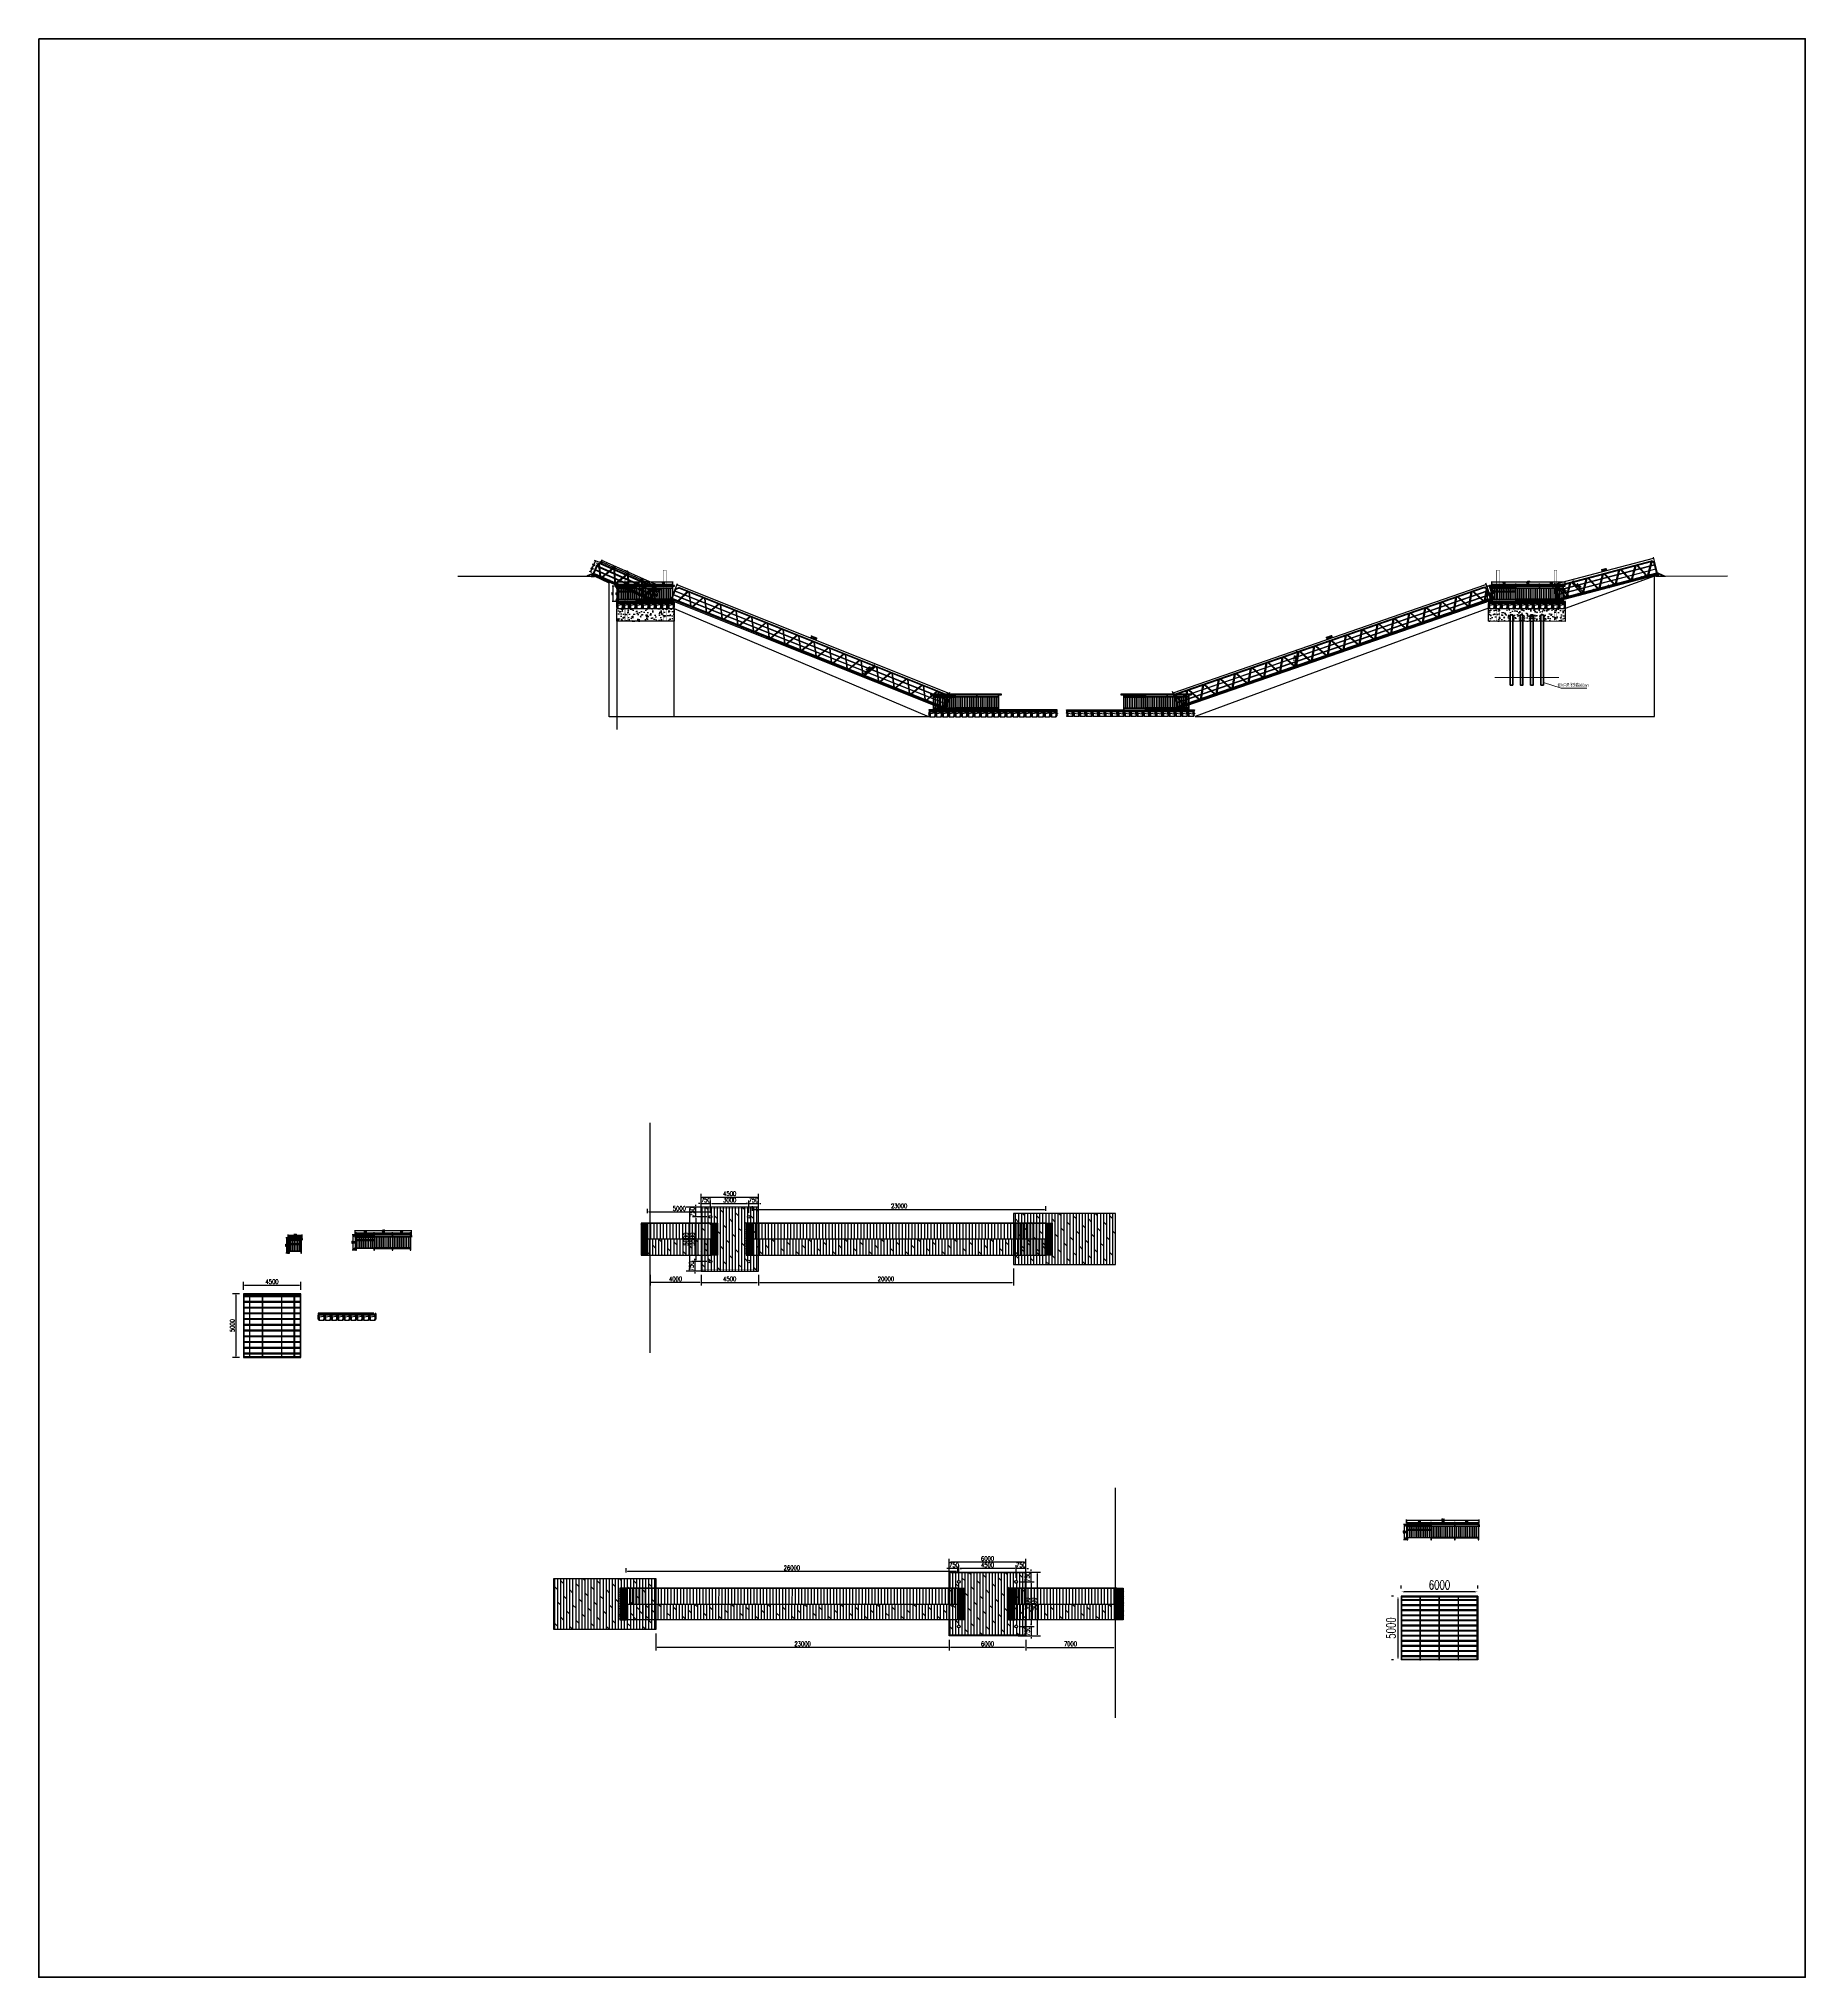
# Model space of a CAD drawing. Header units: millimetres. Extents: x -2430464 to 225692, y -180 to 1805330.
# Drawn here: x -1019079 to -880575, y 800169 to 952134 of the extents above; entities that cross this region are included whole.
import ezdxf

# ---------------------------------------------------------------- set-up
doc = ezdxf.new("R2010")
doc.units = ezdxf.units.MM
doc.header["$LTSCALE"] = 1000
for name, pattern in [('BLTA11-LD-L-4001_Plot Plan for Seawater Intake System_20140729$0$key plan$0${ Wide Dash }', [12, 4, -2, 4, -2]), ('CENTER2', [28.575, 19.05, -3.175, 3.175, -3.175]), ('DASHED2', [0.375, 0.25, -0.125])]:
    doc.linetypes.add(name, pattern=pattern)
doc.layers.get('0').update_dxf_attribs({"linetype": 'CONTINUOUS'})
doc.layers.get('DEFPOINTS').update_dxf_attribs({"linetype": 'CONTINUOUS'})
for name, color, linetype, lineweight in [('0 [HR] Dim', 6, 'CONTINUOUS', 13), ('工作线', 1, 'CONTINUOUS', 35), ('标注', 3, 'CONTINUOUS', 15), ('结构粗线', 4, 'CONTINUOUS', 35), ('结构细线', 7, 'CONTINUOUS', 18)]:
    doc.layers.add(name, color=color, linetype=linetype, lineweight=lineweight)
for name, color, linetype in [('FT', 251, 'CONTINUOUS'), ('W-FLOAT_BOWL浮筒', 253, 'CONTINUOUS'), ('W-MOUNTING固定方式', 5, 'CONTINUOUS'), ('W-PLASTIC_RAILINGS塑木栏杆', 6, 'CONTINUOUS'), ('W-REVETMENT驳岸', 251, 'CONTINUOUS'), ('W-STEEL_FRAME钢架', 3, 'CONTINUOUS'), ('W-STEEL_KEEL钢龙骨', 5, 'CONTINUOUS'), ('W-WOOD_FLOOR木地板', 30, 'CONTINUOUS'), ('建筑', 7, 'CONTINUOUS'), ('景-通用-文字', 7, 'CONTINUOUS')]:
    doc.layers.add(name, color=color, linetype=linetype)
doc.styles.add('civil', font='tssdeng.shx', dxfattribs={"width": 0.7, "bigfont": 'hztxt.shx'})
doc.styles.get("Standard").update_dxf_attribs({"font": 'tssdeng.shx', "width": 0.7, "bigfont": 'hztxt.shx'})
doc.styles.add('STANDARD_T3', font='simplex.shx', dxfattribs={"width": 0.7, "bigfont": 'gbcbig.shx'})
doc.dimstyles.new('W&&100', dxfattribs={"dimtxt": 350, "dimasz": 100, "dimexe": 250, "dimexo": 300, "dimgap": 100, "dimtad": 1, "dimdec": 0, "dimzin": 0, "dimdsep": 46, "dimtxsty": 'STANDARD_T3', "dimcen": 0.09, "dimclrd": 1, "dimclre": 1, "dimclrt": 7, "dimazin": 2, "dimtfac": 1, "dimtdec": 0, "dimtix": 1, "dimtmove": 2, "dimatfit": 3, "dimfxl": 0, "dimtolj": 1, "dimtzin": 0, "dimarcsym": 0})
doc.dimstyles.new('W&&20', dxfattribs={"dimtxt": 70, "dimasz": 20, "dimexe": 50, "dimexo": 60, "dimgap": 20, "dimtad": 1, "dimdec": 0, "dimzin": 0, "dimdsep": 46, "dimtxsty": 'STANDARD_T3', "dimcen": 0.09, "dimclrd": 1, "dimclre": 1, "dimclrt": 7, "dimazin": 2, "dimtfac": 1, "dimtdec": 0, "dimtix": 1, "dimtmove": 2, "dimatfit": 3, "dimfxl": 0, "dimtolj": 1, "dimtzin": 0, "dimarcsym": 0})
doc.dimstyles.new('W&&200', dxfattribs={"dimtxt": 700, "dimasz": 200, "dimexe": 500, "dimexo": 600, "dimgap": 200, "dimtad": 1, "dimdec": 0, "dimzin": 0, "dimdsep": 46, "dimtxsty": 'STANDARD_T3', "dimcen": 0.09, "dimclrd": 1, "dimclre": 1, "dimclrt": 7, "dimazin": 2, "dimtfac": 1, "dimtdec": 0, "dimtix": 1, "dimtmove": 2, "dimatfit": 3, "dimfxl": 0, "dimtolj": 1, "dimtzin": 0, "dimarcsym": 0})
doc.dimstyles.new('W&&30', dxfattribs={"dimtxt": 105, "dimasz": 30, "dimexe": 75, "dimexo": 90, "dimgap": 30, "dimtad": 1, "dimdec": 0, "dimzin": 0, "dimdsep": 46, "dimtxsty": 'STANDARD_T3', "dimcen": 0.09, "dimclrd": 1, "dimclre": 1, "dimclrt": 7, "dimazin": 2, "dimtfac": 1, "dimtdec": 0, "dimtix": 1, "dimtmove": 2, "dimatfit": 3, "dimfxl": 0, "dimtolj": 1, "dimtzin": 0, "dimarcsym": 0})
doc.dimstyles.new('W&&40', dxfattribs={"dimtxt": 140, "dimasz": 40, "dimexe": 100, "dimexo": 120, "dimgap": 40, "dimtad": 1, "dimdec": 0, "dimzin": 0, "dimdsep": 46, "dimtxsty": 'STANDARD_T3', "dimcen": 0.09, "dimclrd": 1, "dimclre": 1, "dimclrt": 7, "dimazin": 2, "dimtfac": 1, "dimtdec": 0, "dimtix": 1, "dimtmove": 2, "dimatfit": 3, "dimfxl": 0, "dimtolj": 1, "dimtzin": 0, "dimarcsym": 0})
doc.dimstyles.new('W__30', dxfattribs={"dimtxt": 90, "dimasz": 30, "dimexe": 75, "dimexo": 90, "dimgap": 2, "dimtad": 1, "dimdec": 0, "dimzin": 0, "dimdsep": 46, "dimtxsty": 'Standard', "dimblk": 'ARCHTICK', "dimcen": 0.09, "dimclrd": 1, "dimclre": 1, "dimclrt": 2, "dimadec": 0, "dimazin": 0, "dimtfac": 1, "dimtdec": 0, "dimtix": 1, "dimtmove": 2, "dimatfit": 3, "dimldrblk": 'ARCHTICK', "dimfxl": 0, "dimtolj": 1, "dimtzin": 0, "dimarcsym": 0})

# ---------------------------------------------------------------- blocks, each defined once
blk = doc.blocks.new('*U188')
at = {"color": 3}
blk.add_line((0, 625), (0, -625), dxfattribs=at)
blk = doc.blocks.new('*U189')
at = {"color": 0, "linetype": 'ByBlock', "lineweight": -2, "transparency": 16777216}
for p in [(0, 0), (250, 0), (500, 0), (750, 0), (1000, 0), (1250, 0), (1500, 0), (1750, 0), (2000, 0), (2250, 0), (2500, 0), (2750, 0), (3000, 0), (3250, 0), (3500, 0), (3750, 0), (4000, 0), (4250, 0), (4500, 0), (4750, 0)]:
    blk.add_blockref('*U188', p, dxfattribs=at)
blk = doc.blocks.new('*D190')
at = {"layer": 'DEFPOINTS', "color": 0, "transparency": 16777216}
for p in [(-967154, 860533), (-962654, 861323), (-962654, 860533)]:
    blk.add_point(p, dxfattribs=at)
at = {"layer": 'W-STEEL_FRAME钢架', "color": 1, "lineweight": -2, "transparency": 16777216}
for p, q in [((-967154, 860833), (-967154, 861573)), ((-967054, 861323), (-962754, 861323)), ((-962654, 860833), (-962654, 861573))]:
    blk.add_line(p, q, dxfattribs=at)
at = {"layer": 'W-STEEL_FRAME钢架', "color": 1, "transparency": 16777216}
for points in [[(-967054, 861339), (-967054, 861306), (-967154, 861323)], [(-962754, 861339), (-962754, 861306), (-962654, 861323)]]:
    blk.add_solid(points, dxfattribs=at)
at = {"layer": 'W-STEEL_FRAME钢架', "color": 7, "transparency": 16777216, "insert": (-964904, 861598), "char_height": 350, "attachment_point": 5, "style": 'STANDARD_T3'}
blk.add_mtext('\\A1;4500', dxfattribs=at)
blk = doc.blocks.new('*D191')
at = {"layer": 'DEFPOINTS', "color": 0, "transparency": 16777216}
for p in [(-967154, 860533), (-968056, 855533), (-967154, 855533)]:
    blk.add_point(p, dxfattribs=at)
at = {"layer": 'W-STEEL_FRAME钢架', "color": 1, "lineweight": -2, "transparency": 16777216}
for p, q in [((-967454, 860533), (-968306, 860533)), ((-968056, 860433), (-968056, 855633)), ((-967454, 855533), (-968306, 855533))]:
    blk.add_line(p, q, dxfattribs=at)
at = {"layer": 'W-STEEL_FRAME钢架', "color": 1, "transparency": 16777216}
for points in [[(-968073, 860433), (-968040, 860433), (-968056, 860533)], [(-968073, 855633), (-968040, 855633), (-968056, 855533)]]:
    blk.add_solid(points, dxfattribs=at)
at = {"layer": 'W-STEEL_FRAME钢架', "color": 7, "transparency": 16777216, "insert": (-968331, 858033), "char_height": 350, "attachment_point": 5, "rotation": 90, "style": 'STANDARD_T3'}
blk.add_mtext('\\A1;5000', dxfattribs=at)
blk = doc.blocks.new('*D192')
at = {"layer": 'DEFPOINTS', "color": 0, "transparency": 16777216}
for p in [(-967562, 860533), (-966374, 860533), (-966404, 859783)]:
    blk.add_point(p, dxfattribs=at)
at = {"layer": 'W-STEEL_FRAME钢架', "color": 1, "lineweight": -2, "transparency": 16777216}
for p, q in [((-966674, 860533), (-967812, 860533)), ((-967562, 860633), (-967562, 860733)), ((-967562, 859783), (-967562, 860533)), ((-966704, 859783), (-967812, 859783)), ((-967562, 859683), (-967562, 859583))]:
    blk.add_line(p, q, dxfattribs=at)
at = {"layer": 'W-STEEL_FRAME钢架', "color": 1, "transparency": 16777216}
for points in [[(-967579, 860633), (-967545, 860633), (-967562, 860533)], [(-967579, 859683), (-967545, 859683), (-967562, 859783)]]:
    blk.add_solid(points, dxfattribs=at)
at = {"layer": 'W-STEEL_FRAME钢架', "color": 7, "transparency": 16777216, "insert": (-967837, 860158), "char_height": 350, "attachment_point": 5, "rotation": 90, "style": 'STANDARD_T3'}
blk.add_mtext('\\A1;750', dxfattribs=at)
blk = doc.blocks.new('*D193')
at = {"layer": 'DEFPOINTS', "color": 0, "transparency": 16777216}
for p in [(-966404, 859783), (-967562, 856283), (-966404, 856283)]:
    blk.add_point(p, dxfattribs=at)
at = {"layer": 'W-STEEL_FRAME钢架', "color": 1, "lineweight": -2, "transparency": 16777216}
for p, q in [((-966704, 859783), (-967812, 859783)), ((-967562, 859683), (-967562, 856383)), ((-966704, 856283), (-967812, 856283))]:
    blk.add_line(p, q, dxfattribs=at)
at = {"layer": 'W-STEEL_FRAME钢架', "color": 1, "transparency": 16777216}
for points in [[(-967579, 859683), (-967545, 859683), (-967562, 859783)], [(-967579, 856383), (-967545, 856383), (-967562, 856283)]]:
    blk.add_solid(points, dxfattribs=at)
at = {"layer": 'W-STEEL_FRAME钢架', "color": 7, "transparency": 16777216, "insert": (-967837, 858033), "char_height": 350, "attachment_point": 5, "rotation": 90, "style": 'STANDARD_T3'}
blk.add_mtext('\\A1;3500', dxfattribs=at)
blk = doc.blocks.new('*D194')
at = {"layer": 'DEFPOINTS', "color": 0, "transparency": 16777216}
for p in [(-966404, 856283), (-967637, 855533), (-966479, 855533)]:
    blk.add_point(p, dxfattribs=at)
at = {"layer": 'W-STEEL_FRAME钢架', "color": 1, "lineweight": -2, "transparency": 16777216}
for p, q in [((-966704, 856283), (-967887, 856283)), ((-967637, 856383), (-967637, 856483)), ((-967637, 856283), (-967637, 855533)), ((-966779, 855533), (-967887, 855533)), ((-967637, 855433), (-967637, 855333))]:
    blk.add_line(p, q, dxfattribs=at)
at = {"layer": 'W-STEEL_FRAME钢架', "color": 1, "transparency": 16777216}
for points in [[(-967654, 856383), (-967620, 856383), (-967637, 856283)], [(-967654, 855433), (-967620, 855433), (-967637, 855533)]]:
    blk.add_solid(points, dxfattribs=at)
at = {"layer": 'W-STEEL_FRAME钢架', "color": 7, "transparency": 16777216, "insert": (-967912, 855908), "char_height": 350, "attachment_point": 5, "rotation": 90, "style": 'STANDARD_T3'}
blk.add_mtext('\\A1;750', dxfattribs=at)
blk = doc.blocks.new('*D195')
at = {"layer": 'DEFPOINTS', "color": 0, "transparency": 16777216}
for p in [(-966404, 860822), (-967154, 859783), (-966404, 859783)]:
    blk.add_point(p, dxfattribs=at)
at = {"layer": 'W-STEEL_FRAME钢架', "color": 1, "lineweight": -2, "transparency": 16777216}
for p, q in [((-967254, 860822), (-967354, 860822)), ((-967154, 860083), (-967154, 861072)), ((-967154, 860822), (-966404, 860822)), ((-966404, 860083), (-966404, 861072)), ((-966304, 860822), (-966204, 860822))]:
    blk.add_line(p, q, dxfattribs=at)
at = {"layer": 'W-STEEL_FRAME钢架', "color": 1, "transparency": 16777216}
for points in [[(-967254, 860839), (-967254, 860806), (-967154, 860822)], [(-966304, 860839), (-966304, 860806), (-966404, 860822)]]:
    blk.add_solid(points, dxfattribs=at)
at = {"layer": 'W-STEEL_FRAME钢架', "color": 7, "transparency": 16777216, "insert": (-966779, 861097), "char_height": 350, "attachment_point": 5, "style": 'STANDARD_T3'}
blk.add_mtext('\\A1;750', dxfattribs=at)
blk = doc.blocks.new('*D196')
at = {"layer": 'DEFPOINTS', "color": 0, "transparency": 16777216}
for p in [(-963404, 860822), (-966404, 859783), (-963404, 859783)]:
    blk.add_point(p, dxfattribs=at)
at = {"layer": 'W-STEEL_FRAME钢架', "color": 1, "lineweight": -2, "transparency": 16777216}
for p, q in [((-966404, 860083), (-966404, 861072)), ((-966304, 860822), (-963504, 860822)), ((-963404, 860083), (-963404, 861072))]:
    blk.add_line(p, q, dxfattribs=at)
at = {"layer": 'W-STEEL_FRAME钢架', "color": 1, "transparency": 16777216}
for points in [[(-966304, 860839), (-966304, 860806), (-966404, 860822)], [(-963504, 860839), (-963504, 860806), (-963404, 860822)]]:
    blk.add_solid(points, dxfattribs=at)
at = {"layer": 'W-STEEL_FRAME钢架', "color": 7, "transparency": 16777216, "insert": (-964904, 861097), "char_height": 350, "attachment_point": 5, "style": 'STANDARD_T3'}
blk.add_mtext('\\A1;3000', dxfattribs=at)
blk = doc.blocks.new('*D197')
at = {"layer": 'DEFPOINTS', "color": 0, "transparency": 16777216}
for p in [(-962654, 860822), (-963404, 859783), (-962654, 859832)]:
    blk.add_point(p, dxfattribs=at)
at = {"layer": 'W-STEEL_FRAME钢架', "color": 1, "lineweight": -2, "transparency": 16777216}
for p, q in [((-963504, 860822), (-963604, 860822)), ((-963404, 860083), (-963404, 861072)), ((-963404, 860822), (-962654, 860822)), ((-962654, 860132), (-962654, 861072)), ((-962554, 860822), (-962454, 860822))]:
    blk.add_line(p, q, dxfattribs=at)
at = {"layer": 'W-STEEL_FRAME钢架', "color": 1, "transparency": 16777216}
for points in [[(-963504, 860839), (-963504, 860806), (-963404, 860822)], [(-962554, 860839), (-962554, 860806), (-962654, 860822)]]:
    blk.add_solid(points, dxfattribs=at)
at = {"layer": 'W-STEEL_FRAME钢架', "color": 7, "transparency": 16777216, "insert": (-963029, 861097), "char_height": 350, "attachment_point": 5, "style": 'STANDARD_T3'}
blk.add_mtext('\\A1;750', dxfattribs=at)
blk = doc.blocks.new('*U117')
for centre, start, end in [((175, 0), 164.06078, 195.93922), ((-175, 0), 344.06078, 15.93922)]:
    blk.add_arc(centre, 182, start, end)
blk = doc.blocks.new('*U118')
at = {"color": 0, "linetype": 'ByBlock', "lineweight": -2, "transparency": 16777216}
for p in [(0, 0), (20, 0), (40, 0), (60, 0), (80, 0)]:
    blk.add_blockref('*U117', p, dxfattribs=at)
blk = doc.blocks.new('*U119')
at = {"rotation": 135.0000000003769}
blk.add_blockref('*U118', (28, -28), dxfattribs=at)
blk = doc.blocks.new('*U198')
at = {"color": 3}
blk.add_line((0, 625), (0, -625), dxfattribs=at)
blk = doc.blocks.new('*U199')
at = {"color": 0, "linetype": 'ByBlock', "lineweight": -2, "transparency": 16777216}
for p in [(0, 0), (250, 0), (500, 0), (750, 0), (1000, 0), (1250, 0), (1500, 0), (1750, 0), (2000, 0), (2250, 0), (2500, 0), (2750, 0), (3000, 0), (3250, 0), (3500, 0), (3750, 0), (4000, 0), (4250, 0), (4500, 0), (4750, 0), (5000, 0), (5250, 0), (5500, 0), (5750, 0), (6000, 0), (6250, 0), (6500, 0), (6750, 0), (7000, 0), (7250, 0), (7500, 0), (7750, 0), (8000, 0), (8250, 0), (8500, 0), (8750, 0), (9000, 0), (9250, 0), (9500, 0), (9750, 0), (10000, 0), (10250, 0), (10500, 0), (10750, 0), (11000, 0), (11250, 0), (11500, 0), (11750, 0), (12000, 0), (12250, 0), (12500, 0), (12750, 0), (13000, 0), (13250, 0), (13500, 0), (13750, 0), (14000, 0), (14250, 0), (14500, 0), (14750, 0), (15000, 0), (15250, 0), (15500, 0), (15750, 0), (16000, 0), (16250, 0), (16500, 0), (16750, 0), (17000, 0), (17250, 0), (17500, 0), (17750, 0), (18000, 0), (18250, 0), (18500, 0), (18750, 0), (19000, 0), (19250, 0), (19500, 0), (19750, 0), (20000, 0), (20250, 0), (20500, 0), (20750, 0), (21000, 0), (21250, 0), (21500, 0), (21750, 0), (22000, 0), (22250, 0), (22500, 0)]:
    blk.add_blockref('*U198', p, dxfattribs=at)
blk = doc.blocks.new('*D200')
at = {"layer": 'DEFPOINTS', "color": 0, "transparency": 16777216}
for p in [(-971154, 855533), (-971154, 854637), (-967154, 855533)]:
    blk.add_point(p, dxfattribs=at)
at = {"layer": 'W-STEEL_FRAME钢架', "color": 1, "lineweight": -2, "transparency": 16777216}
for p, q in [((-971154, 855233), (-971154, 854387)), ((-967254, 854637), (-971054, 854637)), ((-967154, 855233), (-967154, 854387))]:
    blk.add_line(p, q, dxfattribs=at)
at = {"layer": 'W-STEEL_FRAME钢架', "color": 1, "transparency": 16777216}
for points in [[(-971054, 854653), (-971054, 854620), (-971154, 854637)], [(-967254, 854653), (-967254, 854620), (-967154, 854637)]]:
    blk.add_solid(points, dxfattribs=at)
at = {"layer": 'W-STEEL_FRAME钢架', "color": 7, "transparency": 16777216, "insert": (-969154, 854912), "char_height": 350, "attachment_point": 5, "style": 'STANDARD_T3'}
blk.add_mtext('\\A1;4000', dxfattribs=at)
blk = doc.blocks.new('*D201')
at = {"layer": 'DEFPOINTS', "color": 0, "transparency": 16777216}
for p in [(-967154, 855533), (-962654, 855533), (-962654, 854637)]:
    blk.add_point(p, dxfattribs=at)
at = {"layer": 'W-STEEL_FRAME钢架', "color": 1, "lineweight": -2, "transparency": 16777216}
for p, q in [((-967154, 855233), (-967154, 854387)), ((-967054, 854637), (-962754, 854637)), ((-962654, 855233), (-962654, 854387))]:
    blk.add_line(p, q, dxfattribs=at)
at = {"layer": 'W-STEEL_FRAME钢架', "color": 1, "transparency": 16777216}
for points in [[(-967054, 854653), (-967054, 854620), (-967154, 854637)], [(-962754, 854653), (-962754, 854620), (-962654, 854637)]]:
    blk.add_solid(points, dxfattribs=at)
at = {"layer": 'W-STEEL_FRAME钢架', "color": 7, "transparency": 16777216, "insert": (-964904, 854912), "char_height": 350, "attachment_point": 5, "style": 'STANDARD_T3'}
blk.add_mtext('\\A1;4500', dxfattribs=at)
blk = doc.blocks.new('*D202')
at = {"layer": 'DEFPOINTS', "color": 0, "transparency": 16777216}
for p in [(-942654, 856033), (-962654, 855533), (-942654, 854637)]:
    blk.add_point(p, dxfattribs=at)
at = {"layer": 'W-STEEL_FRAME钢架', "color": 1, "lineweight": -2, "transparency": 16777216}
for p, q in [((-942654, 855733), (-942654, 854387)), ((-962654, 855233), (-962654, 854387)), ((-962554, 854637), (-942754, 854637))]:
    blk.add_line(p, q, dxfattribs=at)
at = {"layer": 'W-STEEL_FRAME钢架', "color": 1, "transparency": 16777216}
for points in [[(-962554, 854653), (-962554, 854620), (-962654, 854637)], [(-942754, 854653), (-942754, 854620), (-942654, 854637)]]:
    blk.add_solid(points, dxfattribs=at)
at = {"layer": 'W-STEEL_FRAME钢架', "color": 7, "transparency": 16777216, "insert": (-952654, 854912), "char_height": 350, "attachment_point": 5, "style": 'STANDARD_T3'}
blk.add_mtext('\\A1;20000', dxfattribs=at)
blk = doc.blocks.new('*U203')
at = {"color": 3}
blk.add_line((0, 625), (0, -625), dxfattribs=at)
blk = doc.blocks.new('*U204')
at = {"color": 0, "linetype": 'ByBlock', "lineweight": -2, "transparency": 16777216}
for p in [(0, 0), (250, 0), (500, 0), (750, 0), (1000, 0), (1250, 0), (1500, 0), (1750, 0), (2000, 0), (2250, 0), (2500, 0), (2750, 0), (3000, 0), (3250, 0), (3500, 0), (3750, 0), (4000, 0), (4250, 0), (4500, 0), (4750, 0), (5000, 0), (5250, 0), (5500, 0), (5750, 0), (6000, 0), (6250, 0), (6500, 0), (6750, 0), (7000, 0), (7250, 0), (7500, 0), (7750, 0)]:
    blk.add_blockref('*U203', p, dxfattribs=at)
blk = doc.blocks.new('*D212')
at = {"layer": 'DEFPOINTS', "color": 0, "transparency": 16777216}
for p in [(-947688, 832713), (-947688, 831923), (-941688, 831923)]:
    blk.add_point(p, dxfattribs=at)
at = {"layer": 'W-STEEL_FRAME钢架', "color": 1, "lineweight": -2, "transparency": 16777216}
for p, q in [((-947688, 832223), (-947688, 832963)), ((-941688, 832223), (-941688, 832963)), ((-941788, 832713), (-947588, 832713))]:
    blk.add_line(p, q, dxfattribs=at)
at = {"layer": 'W-STEEL_FRAME钢架', "color": 1, "transparency": 16777216}
for points in [[(-947588, 832729), (-947588, 832696), (-947688, 832713)], [(-941788, 832729), (-941788, 832696), (-941688, 832713)]]:
    blk.add_solid(points, dxfattribs=at)
at = {"layer": 'W-STEEL_FRAME钢架', "color": 7, "transparency": 16777216, "insert": (-944688, 832988), "char_height": 350, "attachment_point": 5, "style": 'STANDARD_T3'}
blk.add_mtext('\\A1;6000', dxfattribs=at)
blk = doc.blocks.new('*D213')
at = {"layer": 'DEFPOINTS', "color": 0, "transparency": 16777216}
for p in [(-941688, 831923), (-941688, 826923), (-940786, 826923)]:
    blk.add_point(p, dxfattribs=at)
at = {"layer": 'W-STEEL_FRAME钢架', "color": 1, "lineweight": -2, "transparency": 16777216}
for p, q in [((-941388, 831923), (-940536, 831923)), ((-940786, 831823), (-940786, 827023)), ((-941388, 826923), (-940536, 826923))]:
    blk.add_line(p, q, dxfattribs=at)
at = {"layer": 'W-STEEL_FRAME钢架', "color": 1, "transparency": 16777216}
for points in [[(-940803, 831823), (-940770, 831823), (-940786, 831923)], [(-940803, 827023), (-940770, 827023), (-940786, 826923)]]:
    blk.add_solid(points, dxfattribs=at)
at = {"layer": 'W-STEEL_FRAME钢架', "color": 7, "transparency": 16777216, "insert": (-941061, 829423), "char_height": 350, "attachment_point": 5, "rotation": 90, "style": 'STANDARD_T3'}
blk.add_mtext('\\A1;5000', dxfattribs=at)
blk = doc.blocks.new('*D208')
at = {"layer": 'DEFPOINTS', "color": 0, "transparency": 16777216}
for p in [(-942468, 831923), (-941281, 831923), (-942438, 831173)]:
    blk.add_point(p, dxfattribs=at)
at = {"layer": 'W-STEEL_FRAME钢架', "color": 1, "lineweight": -2, "transparency": 16777216}
for p, q in [((-942168, 831923), (-941031, 831923)), ((-941281, 832023), (-941281, 832123)), ((-941281, 831173), (-941281, 831923)), ((-942138, 831173), (-941031, 831173)), ((-941281, 831073), (-941281, 830973))]:
    blk.add_line(p, q, dxfattribs=at)
at = {"layer": 'W-STEEL_FRAME钢架', "color": 1, "transparency": 16777216}
for points in [[(-941298, 832023), (-941264, 832023), (-941281, 831923)], [(-941298, 831073), (-941264, 831073), (-941281, 831173)]]:
    blk.add_solid(points, dxfattribs=at)
at = {"layer": 'W-STEEL_FRAME钢架', "color": 7, "transparency": 16777216, "insert": (-941556, 831548), "char_height": 350, "attachment_point": 5, "rotation": 90, "style": 'STANDARD_T3'}
blk.add_mtext('\\A1;750', dxfattribs=at)
blk = doc.blocks.new('*D210')
at = {"layer": 'DEFPOINTS', "color": 0, "transparency": 16777216}
for p in [(-942438, 831173), (-942438, 827673), (-941281, 827673)]:
    blk.add_point(p, dxfattribs=at)
at = {"layer": 'W-STEEL_FRAME钢架', "color": 1, "lineweight": -2, "transparency": 16777216}
for p, q in [((-942138, 831173), (-941031, 831173)), ((-941281, 831073), (-941281, 827773)), ((-942138, 827673), (-941031, 827673))]:
    blk.add_line(p, q, dxfattribs=at)
at = {"layer": 'W-STEEL_FRAME钢架', "color": 1, "transparency": 16777216}
for points in [[(-941298, 831073), (-941264, 831073), (-941281, 831173)], [(-941298, 827773), (-941264, 827773), (-941281, 827673)]]:
    blk.add_solid(points, dxfattribs=at)
at = {"layer": 'W-STEEL_FRAME钢架', "color": 7, "transparency": 16777216, "insert": (-941556, 829423), "char_height": 350, "attachment_point": 5, "rotation": 90, "style": 'STANDARD_T3'}
blk.add_mtext('\\A1;3500', dxfattribs=at)
blk = doc.blocks.new('*D211')
at = {"layer": 'DEFPOINTS', "color": 0, "transparency": 16777216}
for p in [(-942588, 826923), (-942438, 827673), (-941281, 826923)]:
    blk.add_point(p, dxfattribs=at)
at = {"layer": 'W-STEEL_FRAME钢架', "color": 1, "lineweight": -2, "transparency": 16777216}
for p, q in [((-942288, 826923), (-941031, 826923)), ((-942138, 827673), (-941031, 827673)), ((-941281, 827773), (-941281, 827873)), ((-941281, 827673), (-941281, 826923)), ((-941281, 826823), (-941281, 826723))]:
    blk.add_line(p, q, dxfattribs=at)
at = {"layer": 'W-STEEL_FRAME钢架', "color": 1, "transparency": 16777216}
for points in [[(-941298, 827773), (-941264, 827773), (-941281, 827673)], [(-941298, 826823), (-941264, 826823), (-941281, 826923)]]:
    blk.add_solid(points, dxfattribs=at)
at = {"layer": 'W-STEEL_FRAME钢架', "color": 7, "transparency": 16777216, "insert": (-941556, 827298), "char_height": 350, "attachment_point": 5, "rotation": 90, "style": 'STANDARD_T3'}
blk.add_mtext('\\A1;750', dxfattribs=at)
blk = doc.blocks.new('*D207')
at = {"layer": 'DEFPOINTS', "color": 0, "transparency": 16777216}
for p in [(-942438, 832212), (-942438, 831173), (-941688, 831173)]:
    blk.add_point(p, dxfattribs=at)
at = {"layer": 'W-STEEL_FRAME钢架', "color": 1, "lineweight": -2, "transparency": 16777216}
for p, q in [((-942538, 832212), (-942638, 832212)), ((-942438, 831473), (-942438, 832462)), ((-941688, 832212), (-942438, 832212)), ((-941688, 831473), (-941688, 832462)), ((-941588, 832212), (-941488, 832212))]:
    blk.add_line(p, q, dxfattribs=at)
at = {"layer": 'W-STEEL_FRAME钢架', "color": 1, "transparency": 16777216}
for points in [[(-942538, 832229), (-942538, 832196), (-942438, 832212)], [(-941588, 832229), (-941588, 832196), (-941688, 832212)]]:
    blk.add_solid(points, dxfattribs=at)
at = {"layer": 'W-STEEL_FRAME钢架', "color": 7, "transparency": 16777216, "insert": (-942063, 832487), "char_height": 350, "attachment_point": 5, "style": 'STANDARD_T3'}
blk.add_mtext('\\A1;750', dxfattribs=at)
blk = doc.blocks.new('*D214')
at = {"layer": 'DEFPOINTS', "color": 0, "transparency": 16777216}
for p in [(-946938, 832212), (-946938, 831173), (-942438, 831173)]:
    blk.add_point(p, dxfattribs=at)
at = {"layer": 'W-STEEL_FRAME钢架', "color": 1, "lineweight": -2, "transparency": 16777216}
for p, q in [((-946938, 831473), (-946938, 832462)), ((-942538, 832212), (-946838, 832212)), ((-942438, 831473), (-942438, 832462))]:
    blk.add_line(p, q, dxfattribs=at)
at = {"layer": 'W-STEEL_FRAME钢架', "color": 1, "transparency": 16777216}
for points in [[(-946838, 832229), (-946838, 832196), (-946938, 832212)], [(-942538, 832229), (-942538, 832196), (-942438, 832212)]]:
    blk.add_solid(points, dxfattribs=at)
at = {"layer": 'W-STEEL_FRAME钢架', "color": 7, "transparency": 16777216, "insert": (-944688, 832487), "char_height": 350, "attachment_point": 5, "style": 'STANDARD_T3'}
blk.add_mtext('\\A1;4500', dxfattribs=at)
blk = doc.blocks.new('*D215')
at = {"layer": 'DEFPOINTS', "color": 0, "transparency": 16777216}
for p in [(-947688, 832212), (-947688, 831222), (-946938, 831173)]:
    blk.add_point(p, dxfattribs=at)
at = {"layer": 'W-STEEL_FRAME钢架', "color": 1, "lineweight": -2, "transparency": 16777216}
for p, q in [((-947788, 832212), (-947888, 832212)), ((-947688, 831522), (-947688, 832462)), ((-946938, 832212), (-947688, 832212)), ((-946938, 831473), (-946938, 832462)), ((-946838, 832212), (-946738, 832212))]:
    blk.add_line(p, q, dxfattribs=at)
at = {"layer": 'W-STEEL_FRAME钢架', "color": 1, "transparency": 16777216}
for points in [[(-947788, 832229), (-947788, 832196), (-947688, 832212)], [(-946838, 832229), (-946838, 832196), (-946938, 832212)]]:
    blk.add_solid(points, dxfattribs=at)
at = {"layer": 'W-STEEL_FRAME钢架', "color": 7, "transparency": 16777216, "insert": (-947313, 832487), "char_height": 350, "attachment_point": 5, "style": 'STANDARD_T3'}
blk.add_mtext('\\A1;750', dxfattribs=at)
blk = doc.blocks.new('*U205')
at = {"color": 3}
blk.add_line((0, 625), (0, -625), dxfattribs=at)
blk = doc.blocks.new('*U206')
at = {"color": 0, "linetype": 'ByBlock', "lineweight": -2, "transparency": 16777216}
for p in [(0, 0), (250, 0), (500, 0), (750, 0), (1000, 0), (1250, 0), (1500, 0), (1750, 0), (2000, 0), (2250, 0), (2500, 0), (2750, 0), (3000, 0), (3250, 0), (3500, 0), (3750, 0), (4000, 0), (4250, 0), (4500, 0), (4750, 0), (5000, 0), (5250, 0), (5500, 0), (5750, 0), (6000, 0), (6250, 0), (6500, 0), (6750, 0), (7000, 0), (7250, 0), (7500, 0), (7750, 0), (8000, 0), (8250, 0), (8500, 0), (8750, 0), (9000, 0), (9250, 0), (9500, 0), (9750, 0), (10000, 0), (10250, 0), (10500, 0), (10750, 0), (11000, 0), (11250, 0), (11500, 0), (11750, 0), (12000, 0), (12250, 0), (12500, 0), (12750, 0), (13000, 0), (13250, 0), (13500, 0), (13750, 0), (14000, 0), (14250, 0), (14500, 0), (14750, 0), (15000, 0), (15250, 0), (15500, 0), (15750, 0), (16000, 0), (16250, 0), (16500, 0), (16750, 0), (17000, 0), (17250, 0), (17500, 0), (17750, 0), (18000, 0), (18250, 0), (18500, 0), (18750, 0), (19000, 0), (19250, 0), (19500, 0), (19750, 0), (20000, 0), (20250, 0), (20500, 0), (20750, 0), (21000, 0), (21250, 0), (21500, 0), (21750, 0), (22000, 0), (22250, 0), (22500, 0), (22750, 0), (23000, 0), (23250, 0), (23500, 0), (23750, 0), (24000, 0), (24250, 0), (24500, 0), (24750, 0), (25000, 0), (25250, 0), (25500, 0)]:
    blk.add_blockref('*U205', p, dxfattribs=at)
blk = doc.blocks.new('*D209')
at = {"layer": 'DEFPOINTS', "color": 0, "transparency": 16777216}
for p in [(-941688, 826923), (-934688, 826923), (-934688, 826027)]:
    blk.add_point(p, dxfattribs=at)
at = {"layer": 'W-STEEL_FRAME钢架', "color": 1, "lineweight": -2, "transparency": 16777216}
for p, q in [((-941688, 826623), (-941688, 825777)), ((-941588, 826027), (-934788, 826027)), ((-934688, 826623), (-934688, 825777))]:
    blk.add_line(p, q, dxfattribs=at)
at = {"layer": 'W-STEEL_FRAME钢架', "color": 1, "transparency": 16777216}
for points in [[(-941588, 826043), (-941588, 826010), (-941688, 826027)], [(-934788, 826043), (-934788, 826010), (-934688, 826027)]]:
    blk.add_solid(points, dxfattribs=at)
at = {"layer": 'W-STEEL_FRAME钢架', "color": 7, "transparency": 16777216, "insert": (-938188, 826302), "char_height": 350, "attachment_point": 5, "style": 'STANDARD_T3'}
blk.add_mtext('\\A1;7000', dxfattribs=at)
blk = doc.blocks.new('*D216')
at = {"layer": 'DEFPOINTS', "color": 0, "transparency": 16777216}
for p in [(-947688, 826923), (-941688, 826923), (-947688, 826027)]:
    blk.add_point(p, dxfattribs=at)
at = {"layer": 'W-STEEL_FRAME钢架', "color": 1, "lineweight": -2, "transparency": 16777216}
for p, q in [((-947688, 826623), (-947688, 825777)), ((-941788, 826027), (-947588, 826027)), ((-941688, 826623), (-941688, 825777))]:
    blk.add_line(p, q, dxfattribs=at)
at = {"layer": 'W-STEEL_FRAME钢架', "color": 1, "transparency": 16777216}
for points in [[(-947588, 826043), (-947588, 826010), (-947688, 826027)], [(-941788, 826043), (-941788, 826010), (-941688, 826027)]]:
    blk.add_solid(points, dxfattribs=at)
at = {"layer": 'W-STEEL_FRAME钢架', "color": 7, "transparency": 16777216, "insert": (-944688, 826302), "char_height": 350, "attachment_point": 5, "style": 'STANDARD_T3'}
blk.add_mtext('\\A1;6000', dxfattribs=at)
blk = doc.blocks.new('*D217')
at = {"layer": 'DEFPOINTS', "color": 0, "transparency": 16777216}
for p in [(-970688, 827423), (-947688, 826923), (-970688, 826027)]:
    blk.add_point(p, dxfattribs=at)
at = {"layer": 'W-STEEL_FRAME钢架', "color": 1, "lineweight": -2, "transparency": 16777216}
for p, q in [((-970688, 827123), (-970688, 825777)), ((-947788, 826027), (-970588, 826027)), ((-947688, 826623), (-947688, 825777))]:
    blk.add_line(p, q, dxfattribs=at)
at = {"layer": 'W-STEEL_FRAME钢架', "color": 1, "transparency": 16777216}
for points in [[(-970588, 826043), (-970588, 826010), (-970688, 826027)], [(-947788, 826043), (-947788, 826010), (-947688, 826027)]]:
    blk.add_solid(points, dxfattribs=at)
at = {"layer": 'W-STEEL_FRAME钢架', "color": 7, "transparency": 16777216, "insert": (-959188, 826302), "char_height": 350, "attachment_point": 5, "style": 'STANDARD_T3'}
blk.add_mtext('\\A1;23000', dxfattribs=at)
blk = doc.blocks.new('blhft')
at = {"layer": 'FT', "ltscale": 0.5}
for p, q in [((-302, 230), (-302, 220)), ((302, 284), (302, 274))]:
    blk.add_line(p, q, dxfattribs=at)
at = {"layer": 'FT'}
for p, q in [((-302, 226), (-174, 226)), ((-298, 234), (-184, 234)), ((-298, 216), (-184, 216)), ((-250, 234), (-250, 375)), ((-250, 70), (-250, 216)), ((-230, 395), (230, 395)), ((-208, 397), (208, 397)), ((-208, 397), (-208, 395)), ((-180, 0), (180, 0)), ((-174, 244), (-174, 375)), ((174, 280), (-174, 226)), ((-174, 206), (-174, 70)), ((174, 298), (174, 375)), ((174, 280), (302, 280)), ((174, 260), (174, 70)), ((184, 288), (298, 288)), ((184, 270), (298, 270)), ((208, 397), (208, 395)), ((250, 375), (250, 288)), ((250, 270), (250, 70))]:
    blk.add_line(p, q, dxfattribs=at)
at = {"layer": 'FT', "ltscale": 0.5}
for centre, start, end in [((-298, 230), 90, 180), ((298, 284), 0, 90)]:
    blk.add_arc(centre, 4, start, end, dxfattribs=at)
at = {"layer": 'FT'}
for centre, radius, start, end in [((-298, 220), 4, 180, 270), ((-230, 375), 20, 90, 180), ((-180, 70), 70, 180, 270), ((0, -1768), 2175, 84.50426, 95.49574), ((-184, 244), 10, 270, 0), ((-184, 206), 10, 0, 90), ((-154, 375), 20, 90, 180), ((-104, 70), 70, 180, 270), ((104, 70), 70, 270, 0), ((154, 375), 20, 0, 90), ((184, 298), 10, 180, 270), ((184, 260), 10, 90, 180), ((180, 70), 70, 270, 0), ((230, 375), 20, 0, 90), ((298, 274), 4, 270, 0)]:
    blk.add_arc(centre, radius, start, end, dxfattribs=at)
at = {"layer": 'FT', "extrusion": (0, 0, -1)}
blk.add_ellipse((-212, 375), major_axis=(-30.4, 0), ratio=0.9218093, start_param=3.1415927, end_param=6.2831853, dxfattribs=at)
at = {"layer": 'FT'}
blk.add_ellipse((-212, 320), major_axis=(-16, 0), ratio=0.75, dxfattribs=at)
blk.add_ellipse((212, 375), major_axis=(30.4, 0.1), ratio=0.9218093, start_param=3.1415927, end_param=6.2831853, dxfattribs=at)
at = {"layer": 'FT', "extrusion": (0, 0, -1)}
blk.add_ellipse((212, 320), major_axis=(16, 0), ratio=0.75, dxfattribs=at)
blk = doc.blocks.new('*U250')
at = {"layer": 'FT'}
blk.add_blockref('blhft', (0, -204), dxfattribs=at)
blk = doc.blocks.new('*U251')
at = {"layer": 'W-FLOAT_BOWL浮筒', "color": 0, "linetype": 'ByBlock', "lineweight": -2, "transparency": 16777216}
for p in [(0, 0), (500, 0), (1000, 0), (1500, 0), (2000, 0), (2500, 0), (3000, 0), (3500, 0), (4000, 0), (4500, 0), (5000, 0), (5500, 0), (6000, 0), (6500, 0), (7000, 0), (7500, 0), (8000, 0), (8500, 0), (9000, 0), (9500, 0)]:
    blk.add_blockref('*U250', p, dxfattribs=at)
blk = doc.blocks.new('*U248')
at = {"layer": 'W-STEEL_FRAME钢架'}
for points in [[(-20, 30), (-20, -30), (20, -30), (20, 30)], [(-17, 27), (-17, -27), (17, -27), (17, 27)]]:
    blk.add_lwpolyline(points, close=True, dxfattribs=at)
blk = doc.blocks.new('*U249')
at = {"layer": '建筑', "color": 0, "linetype": 'ByBlock', "lineweight": -2, "transparency": 16777216}
for p in [(0, 0), (1500, 0), (3000, 0), (4500, 0), (6000, 0), (7500, 0), (9000, 0)]:
    blk.add_blockref('*U248', p, dxfattribs=at)
blk = doc.blocks.new('*U254')
at = {"layer": 'FT'}
blk.add_blockref('blhft', (0, -204), dxfattribs=at)
blk = doc.blocks.new('*U255')
at = {"layer": 'W-FLOAT_BOWL浮筒', "color": 0, "linetype": 'ByBlock', "lineweight": -2, "transparency": 16777216}
for p in [(0, 0), (500, 0), (1000, 0), (1500, 0), (2000, 0), (2500, 0), (3000, 0), (3500, 0), (4000, 0), (4500, 0), (5000, 0), (5500, 0), (6000, 0), (6500, 0), (7000, 0), (7500, 0), (8000, 0), (8500, 0), (9000, 0), (9500, 0)]:
    blk.add_blockref('*U254', p, dxfattribs=at)
blk = doc.blocks.new('*U252')
at = {"layer": 'W-STEEL_FRAME钢架'}
for points in [[(-20, 30), (-20, -30), (20, -30), (20, 30)], [(-17, 27), (-17, -27), (17, -27), (17, 27)]]:
    blk.add_lwpolyline(points, close=True, dxfattribs=at)
blk = doc.blocks.new('*U253')
at = {"layer": '建筑', "color": 0, "linetype": 'ByBlock', "lineweight": -2, "transparency": 16777216}
for p in [(0, 0), (1500, 0), (3000, 0), (4500, 0), (6000, 0), (7500, 0), (9000, 0)]:
    blk.add_blockref('*U252', p, dxfattribs=at)
blk = doc.blocks.new('*U258')
at = {"layer": 'FT'}
blk.add_blockref('blhft', (0, -204), dxfattribs=at)
blk = doc.blocks.new('*U259')
at = {"layer": 'W-FLOAT_BOWL浮筒', "color": 0, "linetype": 'ByBlock', "lineweight": -2, "transparency": 16777216}
for p in [(0, 0), (500, 0), (1000, 0), (1500, 0), (2000, 0), (2500, 0), (3000, 0), (3500, 0), (4000, 0), (4500, 0), (5000, 0), (5500, 0)]:
    blk.add_blockref('*U258', p, dxfattribs=at)
blk = doc.blocks.new('*U256')
at = {"layer": 'W-STEEL_FRAME钢架'}
for points in [[(-20, 30), (-20, -30), (20, -30), (20, 30)], [(-17, 27), (-17, -27), (17, -27), (17, 27)]]:
    blk.add_lwpolyline(points, close=True, dxfattribs=at)
blk = doc.blocks.new('*U257')
at = {"layer": '建筑', "color": 0, "linetype": 'ByBlock', "lineweight": -2, "transparency": 16777216}
for p in [(0, 0), (1500, 0), (3000, 0)]:
    blk.add_blockref('*U256', p, dxfattribs=at)
blk = doc.blocks.new('滚轮支架 -left')
for p, q in [((-50, 10), (-22, 81)), ((50, 10), (22, 81))]:
    blk.add_line(p, q)
at = {"color": 3, "linetype": 'CENTER2'}
for p, q in [((-15, 70), (15, 70)), ((0, 85), (0, 55))]:
    blk.add_line(p, q, dxfattribs=at)
blk.add_lwpolyline([(-50, 10), (50, 10), (50, -5), (-50, -5)], close=True)
blk.add_circle((0, 70), 11)
blk.add_arc((0, 70), 25, 26.19556, 153.80444)
blk = doc.blocks.new('*D359')
at = {"layer": 'DEFPOINTS', "color": 0, "transparency": 16777216}
for p in [(25990, 362), (-10, -850), (25990, -850)]:
    blk.add_point(p, dxfattribs=at)
at = {"layer": 'W-STEEL_FRAME钢架', "color": 1, "lineweight": -2, "transparency": 16777216}
for p, q in [((-10, -730), (-10, 462)), ((30, 362), (25950, 362)), ((25990, -730), (25990, 462))]:
    blk.add_line(p, q, dxfattribs=at)
at = {"layer": 'W-STEEL_FRAME钢架', "color": 1, "transparency": 16777216}
for points in [[(30, 368), (30, 355), (-10, 362)], [(25950, 368), (25950, 355), (25990, 362)]]:
    blk.add_solid(points, dxfattribs=at)
at = {"layer": 'W-STEEL_FRAME钢架', "color": 7, "transparency": 16777216, "insert": (12990, 472), "char_height": 140, "attachment_point": 5, "style": 'STANDARD_T3'}
blk.add_mtext('\\A1;26000', dxfattribs=at)
blk = doc.blocks.new('*D360')
at = {"layer": 'DEFPOINTS', "color": 0, "transparency": 16777216}
for p in [(25780, 200), (25780, -850), (26158, -850)]:
    blk.add_point(p, dxfattribs=at)
at = {"layer": 'W-STEEL_FRAME钢架', "color": 1, "lineweight": -2, "transparency": 16777216}
for p, q in [((25900, 200), (26258, 200)), ((26158, 160), (26158, -810)), ((25900, -850), (26258, -850))]:
    blk.add_line(p, q, dxfattribs=at)
at = {"layer": 'W-STEEL_FRAME钢架', "color": 1, "transparency": 16777216}
for points in [[(26164, 160), (26151, 160), (26158, 200)], [(26164, -810), (26151, -810), (26158, -850)]]:
    blk.add_solid(points, dxfattribs=at)
at = {"layer": 'W-STEEL_FRAME钢架', "color": 7, "transparency": 16777216, "insert": (26268, -325), "char_height": 140, "attachment_point": 5, "rotation": 270.00213, "style": 'STANDARD_T3'}
blk.add_mtext('\\A1;1050', dxfattribs=at)
blk = doc.blocks.new('*D246')
at = {"layer": 'DEFPOINTS', "color": 0, "transparency": 16777216}
for p in [(-1012597, 846839), (-1013271, 845936), (-1013179, 845881)]:
    blk.add_point(p, dxfattribs=at)
at = {"layer": 'W-STEEL_FRAME钢架', "color": 1, "lineweight": -2, "transparency": 16777216}
for p, q in [((-1012709, 846860), (-1013250, 845971)), ((-1012700, 846901), (-1012774, 846946)), ((-1013281, 845943), (-1013356, 845988))]:
    blk.add_line(p, q, dxfattribs=at)
at = {"layer": 'W-STEEL_FRAME钢架', "color": 1, "transparency": 16777216}
for points in [[(-1012715, 846864), (-1012704, 846857), (-1012689, 846894)], [(-1013256, 845974), (-1013244, 845967), (-1013271, 845936)]]:
    blk.add_solid(points, dxfattribs=at)
at = {"layer": 'W-STEEL_FRAME钢架', "color": 7, "transparency": 16777216, "insert": (-1013074, 846473), "char_height": 140, "attachment_point": 5, "rotation": 58.72363, "style": 'STANDARD_T3'}
blk.add_mtext('\\A1;1120', dxfattribs=at)
blk = doc.blocks.new('*D358')
at = {"layer": 'DEFPOINTS', "color": 0, "transparency": 16777216}
for p in [(25980, -850), (25990, -791), (25990, -850)]:
    blk.add_point(p, dxfattribs=at)
at = {"layer": 'W-STEEL_FRAME钢架', "color": 1, "lineweight": -2, "transparency": 16777216}
for p, q in [((25950, -791), (25920, -791)), ((25980, -760), (25980, -716)), ((25980, -791), (25990, -791)), ((25990, -760), (25990, -716)), ((26020, -791), (26050, -791))]:
    blk.add_line(p, q, dxfattribs=at)
at = {"layer": 'W-STEEL_FRAME钢架', "color": 1, "transparency": 16777216}
for points in [[(25950, -786), (25950, -796), (25980, -791)], [(26020, -786), (26020, -796), (25990, -791)]]:
    blk.add_solid(points, dxfattribs=at)
at = {"layer": 'W-STEEL_FRAME钢架', "color": 7, "transparency": 16777216, "insert": (25985, -708), "char_height": 105, "attachment_point": 5, "style": 'STANDARD_T3'}
blk.add_mtext('\\A1;10', dxfattribs=at)
blk = doc.blocks.new('dwwqq132')
at = {"layer": '结构细线'}
for p, q in [((82537, 14606), (82587, 14606)), ((82537, 14606), (82537, 14586)), ((82537, 14586), (82587, 14586)), ((82587, 14606), (82587, 14586))]:
    blk.add_line(p, q, dxfattribs=at)
blk.add_lwpolyline([(82552, 14496), (82572, 14496), (82572, 14586), (82552, 14586), (82552, 14496)], dxfattribs=at)
blk = doc.blocks.new('*D366')
at = {"layer": 'DEFPOINTS', "color": 0, "transparency": 16777216}
for p in [(-969920, 946317), (-947550, 940835), (-947900, 939675)]:
    blk.add_point(p, dxfattribs=at)
at = {"layer": 'W-STEEL_FRAME钢架', "color": 1, "lineweight": -2, "transparency": 16777216}
for p, q in [((-969885, 946432), (-969541, 947573)), ((-969532, 947466), (-947588, 940846)), ((-947865, 939790), (-947521, 940931))]:
    blk.add_line(p, q, dxfattribs=at)
at = {"layer": 'W-STEEL_FRAME钢架', "color": 1, "transparency": 16777216}
for points in [[(-969530, 947472), (-969534, 947459), (-969570, 947477)], [(-947586, 940853), (-947590, 940840), (-947550, 940835)]]:
    blk.add_solid(points, dxfattribs=at)
at = {"layer": 'W-STEEL_FRAME钢架', "color": 7, "transparency": 16777216, "insert": (-958528, 944261), "char_height": 140, "attachment_point": 5, "rotation": 343.21356, "style": 'STANDARD_T3'}
blk.add_mtext('\\A1;23000', dxfattribs=at)
blk = doc.blocks.new('*D367')
at = {"layer": 'DEFPOINTS', "color": 0, "transparency": 16777216}
for p in [(-947798, 940741), (-948101, 939735), (-947739, 939626)]:
    blk.add_point(p, dxfattribs=at)
at = {"layer": 'W-STEEL_FRAME钢架', "color": 1, "lineweight": -2, "transparency": 16777216}
for p, q in [((-947683, 940706), (-947341, 940603)), ((-947986, 939701), (-947644, 939597)), ((-947448, 940593), (-947728, 939665))]:
    blk.add_line(p, q, dxfattribs=at)
at = {"layer": 'W-STEEL_FRAME钢架', "color": 1, "transparency": 16777216}
for points in [[(-947734, 939667), (-947722, 939663), (-947739, 939626)], [(-947454, 940595), (-947441, 940591), (-947436, 940632)]]:
    blk.add_solid(points, dxfattribs=at)
at = {"layer": 'W-STEEL_FRAME钢架', "color": 7, "transparency": 16777216, "insert": (-947693, 940161), "char_height": 140, "attachment_point": 5, "rotation": 73.21569, "style": 'STANDARD_T3'}
blk.add_mtext('\\A1;1050', dxfattribs=at)
blk = doc.blocks.new('*D368')
at = {"layer": 'DEFPOINTS', "color": 0, "transparency": 16777216}
for p in [(-953502, 942417), (-954407, 941748), (-954335, 941668)]:
    blk.add_point(p, dxfattribs=at)
at = {"layer": 'W-STEEL_FRAME钢架', "color": 1, "lineweight": -2, "transparency": 16777216}
for p, q in [((-953603, 942470), (-954377, 941775)), ((-953582, 942507), (-953640, 942572)), ((-954416, 941758), (-954474, 941822))]:
    blk.add_line(p, q, dxfattribs=at)
at = {"layer": 'W-STEEL_FRAME钢架', "color": 1, "transparency": 16777216}
for points in [[(-953608, 942475), (-953599, 942465), (-953573, 942497)], [(-954382, 941780), (-954373, 941770), (-954407, 941748)]]:
    blk.add_solid(points, dxfattribs=at)
at = {"layer": 'W-STEEL_FRAME钢架', "color": 7, "transparency": 16777216, "insert": (-954064, 942204), "char_height": 140, "attachment_point": 5, "rotation": 41.93718, "style": 'STANDARD_T3'}
blk.add_mtext('\\A1;1120', dxfattribs=at)
blk = doc.blocks.new('*D365')
at = {"layer": 'DEFPOINTS', "color": 0, "transparency": 16777216}
for p in [(-947910, 939678), (-947900, 939675), (-947883, 939732)]:
    blk.add_point(p, dxfattribs=at)
at = {"layer": 'W-STEEL_FRAME钢架', "color": 1, "lineweight": -2, "transparency": 16777216}
for p, q in [((-947921, 939743), (-947950, 939752)), ((-947892, 939735), (-947883, 939732)), ((-947884, 939764), (-947871, 939806)), ((-947874, 939761), (-947861, 939803)), ((-947854, 939723), (-947825, 939714))]:
    blk.add_line(p, q, dxfattribs=at)
at = {"layer": 'W-STEEL_FRAME钢架', "color": 1, "transparency": 16777216}
for points in [[(-947920, 939748), (-947923, 939738), (-947892, 939735)], [(-947853, 939728), (-947856, 939718), (-947883, 939732)]]:
    blk.add_solid(points, dxfattribs=at)
at = {"layer": 'W-STEEL_FRAME钢架', "color": 7, "transparency": 16777216, "insert": (-947864, 939812), "char_height": 105, "attachment_point": 5, "rotation": 343.21356, "style": 'STANDARD_T3'}
blk.add_mtext('\\A1;10', dxfattribs=at)
blk = doc.blocks.new('*U372')
at = {"layer": 'FT'}
blk.add_blockref('blhft', (0, -204), dxfattribs=at)
blk = doc.blocks.new('*U373')
at = {"layer": 'W-FLOAT_BOWL浮筒', "color": 0, "linetype": 'ByBlock', "lineweight": -2, "transparency": 16777216}
for p in [(0, 0), (500, 0), (1000, 0), (1500, 0), (2000, 0), (2500, 0), (3000, 0), (3500, 0), (4000, 0)]:
    blk.add_blockref('*U372', p, dxfattribs=at)
blk = doc.blocks.new('*U370')
at = {"layer": 'W-STEEL_FRAME钢架'}
for points in [[(-20, 30), (-20, -30), (20, -30), (20, 30)], [(-17, 27), (-17, -27), (17, -27), (17, 27)]]:
    blk.add_lwpolyline(points, close=True, dxfattribs=at)
blk = doc.blocks.new('*U371')
at = {"layer": '建筑', "color": 0, "linetype": 'ByBlock', "lineweight": -2, "transparency": 16777216}
for p in [(0, 0), (1500, 0)]:
    blk.add_blockref('*U370', p, dxfattribs=at)
blk = doc.blocks.new('Hole -side1')
at = {"color": 3, "linetype": 'CENTER2'}
blk.add_line((-13, 0), (26, 0), dxfattribs=at)
at = {"linetype": 'DASHED2'}
blk.add_lwpolyline([(0, -11), (10, -11), (10, 11), (0, 11)], close=True, dxfattribs=at)
blk = doc.blocks.new('滚轮')
for radius in [40, 37, 9, 8]:
    blk.add_circle((0, 0), radius)
blk = doc.blocks.new('_ARCHTICK')
at = {"color": 0, "linetype": 'ByBlock', "const_width": 0.4}
blk.add_lwpolyline([(-0.5, -0.5), (0.5, 0.5)], dxfattribs=at)
blk = doc.blocks.new('*D403')
at = {"layer": 'DEFPOINTS', "color": 0, "transparency": 16777216}
for p in [(-970696, 910992), (-970554, 910992), (-970696, 910192)]:
    blk.add_point(p, dxfattribs=at)
at = {"layer": 'W-STEEL_FRAME钢架', "color": 1, "lineweight": -2, "transparency": 16777216}
for p, q in [((-970606, 910992), (-970479, 910992)), ((-970554, 910192), (-970554, 910992)), ((-970606, 910192), (-970479, 910192))]:
    blk.add_line(p, q, dxfattribs=at)
at = {"layer": 'W-STEEL_FRAME钢架', "color": 1, "lineweight": -2, "transparency": 16777216, "xscale": 30, "yscale": 30, "zscale": 30}
for p, rotation in [((-970554, 910992), 90), ((-970554, 910192), 270)]:
    blk.add_blockref('_ARCHTICK', p, dxfattribs=dict(at, rotation=rotation))
at = {"layer": 'W-STEEL_FRAME钢架', "color": 2, "transparency": 16777216, "insert": (-970601, 910592), "char_height": 90, "attachment_point": 5, "rotation": 90}
blk.add_mtext('\\A1;800', dxfattribs=at)
blk = doc.blocks.new('*D404')
at = {"layer": 'DEFPOINTS', "color": 0, "transparency": 16777216}
for p in [(-970896, 911192), (-970830, 911258), (-970696, 910992)]:
    blk.add_point(p, dxfattribs=at)
at = {"layer": 'W-STEEL_FRAME钢架', "color": 1, "lineweight": -2, "transparency": 16777216}
for p, q in [((-970832, 911256), (-970777, 911311)), ((-970630, 911058), (-970830, 911258)), ((-970632, 911056), (-970577, 911111))]:
    blk.add_line(p, q, dxfattribs=at)
at = {"layer": 'W-STEEL_FRAME钢架', "color": 1, "lineweight": -2, "transparency": 16777216, "xscale": 30, "yscale": 30, "zscale": 30}
for p, rotation in [((-970830, 911258), 135), ((-970630, 911058), 315)]:
    blk.add_blockref('_ARCHTICK', p, dxfattribs=dict(at, rotation=rotation))
at = {"layer": 'W-STEEL_FRAME钢架', "color": 2, "transparency": 16777216, "insert": (-970697, 911191), "char_height": 90, "attachment_point": 5, "rotation": 315}
blk.add_mtext('\\A1;283', dxfattribs=at)
blk = doc.blocks.new('*D405')
at = {"layer": 'DEFPOINTS', "color": 0, "transparency": 16777216}
for p in [(-975676, 910992), (-975519, 911235), (-975476, 911192)]:
    blk.add_point(p, dxfattribs=at)
at = {"layer": 'W-STEEL_FRAME钢架', "color": 1, "lineweight": -2, "transparency": 16777216}
for p, q in [((-975740, 911056), (-975772, 911088)), ((-975719, 911035), (-975519, 911235)), ((-975540, 911256), (-975572, 911288))]:
    blk.add_line(p, q, dxfattribs=at)
at = {"layer": 'W-STEEL_FRAME钢架', "color": 1, "lineweight": -2, "transparency": 16777216, "xscale": 30, "yscale": 30, "zscale": 30}
for p, rotation in [((-975719, 911035), 224.9999999999333), ((-975519, 911235), 44.99999999993331)]:
    blk.add_blockref('_ARCHTICK', p, dxfattribs=dict(at, rotation=rotation))
at = {"layer": 'W-STEEL_FRAME钢架', "color": 2, "transparency": 16777216, "insert": (-975652, 911168), "char_height": 90, "attachment_point": 5, "rotation": 45}
blk.add_mtext('\\A1;283', dxfattribs=at)
blk = doc.blocks.new('*D391')
at = {"layer": 'DEFPOINTS', "color": 0, "transparency": 16777216}
for p in [(-975476, 911419), (-975476, 911192), (-970896, 911192)]:
    blk.add_point(p, dxfattribs=at)
at = {"layer": 'W-STEEL_FRAME钢架', "color": 1, "lineweight": -2, "transparency": 16777216}
for p, q in [((-975476, 911282), (-975476, 911494)), ((-970896, 911419), (-975476, 911419)), ((-970896, 911282), (-970896, 911494))]:
    blk.add_line(p, q, dxfattribs=at)
at = {"layer": 'W-STEEL_FRAME钢架', "color": 1, "lineweight": -2, "transparency": 16777216, "xscale": 30, "yscale": 30, "zscale": 30}
for p, rotation in [((-975476, 911419), 179.9999999999971), ((-970896, 911419), 359.9999999999971)]:
    blk.add_blockref('_ARCHTICK', p, dxfattribs=dict(at, rotation=rotation))
at = {"layer": 'W-STEEL_FRAME钢架', "color": 2, "transparency": 16777216, "insert": (-973186, 911466), "char_height": 90, "attachment_point": 5}
blk.add_mtext('\\A1;4580', dxfattribs=at)
blk = doc.blocks.new('*D392')
at = {"layer": 'DEFPOINTS', "color": 0, "transparency": 16777216}
for p in [(-970896, 911192), (-970686, 910112), (-970428, 910112)]:
    blk.add_point(p, dxfattribs=at)
at = {"layer": 'W-STEEL_FRAME钢架', "color": 1, "lineweight": -2, "transparency": 16777216}
for p, q in [((-970806, 911192), (-970353, 911192)), ((-970428, 911192), (-970428, 910112)), ((-970596, 910112), (-970353, 910112))]:
    blk.add_line(p, q, dxfattribs=at)
at = {"layer": 'W-STEEL_FRAME钢架', "color": 1, "lineweight": -2, "transparency": 16777216, "xscale": 30, "yscale": 30, "zscale": 30}
for p, rotation in [((-970428, 911192), 90), ((-970428, 910112), 270)]:
    blk.add_blockref('_ARCHTICK', p, dxfattribs=dict(at, rotation=rotation))
at = {"layer": 'W-STEEL_FRAME钢架', "color": 2, "transparency": 16777216, "insert": (-970475, 910652), "char_height": 90, "attachment_point": 5, "rotation": 90}
blk.add_mtext('\\A1;1080', dxfattribs=at)
blk = doc.blocks.new('*D393')
at = {"layer": 'DEFPOINTS', "color": 0, "transparency": 16777216}
for p in [(-971901, 911288), (-971901, 911151), (-970896, 911192)]:
    blk.add_point(p, dxfattribs=at)
at = {"layer": 'W-STEEL_FRAME钢架', "color": 1, "lineweight": -2, "transparency": 16777216}
for p, q in [((-971901, 911241), (-971901, 911363)), ((-970896, 911288), (-971901, 911288)), ((-970896, 911282), (-970896, 911363))]:
    blk.add_line(p, q, dxfattribs=at)
at = {"layer": 'W-STEEL_FRAME钢架', "color": 1, "lineweight": -2, "transparency": 16777216, "xscale": 30, "yscale": 30, "zscale": 30, "rotation": 180}
blk.add_blockref('_ARCHTICK', (-971901, 911288), dxfattribs=at)
at = {"layer": 'W-STEEL_FRAME钢架', "color": 1, "lineweight": -2, "transparency": 16777216, "xscale": 30, "yscale": 30, "zscale": 30}
blk.add_blockref('_ARCHTICK', (-970896, 911288), dxfattribs=at)
at = {"layer": 'W-STEEL_FRAME钢架', "color": 2, "transparency": 16777216, "insert": (-971399, 911335), "char_height": 90, "attachment_point": 5}
blk.add_mtext('\\A1;1005', dxfattribs=at)
blk = doc.blocks.new('*D394')
at = {"layer": 'DEFPOINTS', "color": 0, "transparency": 16777216}
for p in [(-973093, 911288), (-973093, 911151), (-972088, 911151)]:
    blk.add_point(p, dxfattribs=at)
at = {"layer": 'W-STEEL_FRAME钢架', "color": 1, "lineweight": -2, "transparency": 16777216}
for p, q in [((-973093, 911241), (-973093, 911363)), ((-972088, 911288), (-973093, 911288)), ((-972088, 911241), (-972088, 911363))]:
    blk.add_line(p, q, dxfattribs=at)
at = {"layer": 'W-STEEL_FRAME钢架', "color": 1, "lineweight": -2, "transparency": 16777216, "xscale": 30, "yscale": 30, "zscale": 30, "rotation": 180}
blk.add_blockref('_ARCHTICK', (-973093, 911288), dxfattribs=at)
at = {"layer": 'W-STEEL_FRAME钢架', "color": 1, "lineweight": -2, "transparency": 16777216, "xscale": 30, "yscale": 30, "zscale": 30}
blk.add_blockref('_ARCHTICK', (-972088, 911288), dxfattribs=at)
at = {"layer": 'W-STEEL_FRAME钢架', "color": 2, "transparency": 16777216, "insert": (-972591, 911335), "char_height": 90, "attachment_point": 5}
blk.add_mtext('\\A1;1005', dxfattribs=at)
blk = doc.blocks.new('*D395')
at = {"layer": 'DEFPOINTS', "color": 0, "transparency": 16777216}
for p in [(-974284, 911288), (-974284, 911151), (-973280, 911151)]:
    blk.add_point(p, dxfattribs=at)
at = {"layer": 'W-STEEL_FRAME钢架', "color": 1, "lineweight": -2, "transparency": 16777216}
for p, q in [((-974284, 911241), (-974284, 911363)), ((-973280, 911288), (-974284, 911288)), ((-973280, 911241), (-973280, 911363))]:
    blk.add_line(p, q, dxfattribs=at)
at = {"layer": 'W-STEEL_FRAME钢架', "color": 1, "lineweight": -2, "transparency": 16777216, "xscale": 30, "yscale": 30, "zscale": 30, "rotation": 180}
blk.add_blockref('_ARCHTICK', (-974284, 911288), dxfattribs=at)
at = {"layer": 'W-STEEL_FRAME钢架', "color": 1, "lineweight": -2, "transparency": 16777216, "xscale": 30, "yscale": 30, "zscale": 30}
blk.add_blockref('_ARCHTICK', (-973280, 911288), dxfattribs=at)
at = {"layer": 'W-STEEL_FRAME钢架', "color": 2, "transparency": 16777216, "insert": (-973782, 911335), "char_height": 90, "attachment_point": 5}
blk.add_mtext('\\A1;1005', dxfattribs=at)
blk = doc.blocks.new('*D387')
at = {"layer": 'DEFPOINTS', "color": 0, "transparency": 16777216}
for p in [(-975449, 911288), (-975449, 911151), (-975392, 911151)]:
    blk.add_point(p, dxfattribs=at)
at = {"layer": 'W-STEEL_FRAME钢架', "color": 1, "lineweight": -2, "transparency": 16777216}
for p, q in [((-975449, 911288), (-975479, 911288)), ((-975449, 911241), (-975449, 911363)), ((-975392, 911288), (-975449, 911288)), ((-975392, 911241), (-975392, 911363)), ((-975392, 911288), (-975362, 911288))]:
    blk.add_line(p, q, dxfattribs=at)
at = {"layer": 'W-STEEL_FRAME钢架', "color": 1, "lineweight": -2, "transparency": 16777216, "xscale": 30, "yscale": 30, "zscale": 30}
blk.add_blockref('_ARCHTICK', (-975449, 911288), dxfattribs=at)
at = {"layer": 'W-STEEL_FRAME钢架', "color": 1, "lineweight": -2, "transparency": 16777216, "xscale": 30, "yscale": 30, "zscale": 30, "rotation": 180}
blk.add_blockref('_ARCHTICK', (-975392, 911288), dxfattribs=at)
at = {"layer": 'W-STEEL_FRAME钢架', "color": 2, "transparency": 16777216, "insert": (-975421, 911335), "char_height": 90, "attachment_point": 5}
blk.add_mtext('\\A1;58', dxfattribs=at)
blk = doc.blocks.new('*D396')
at = {"layer": 'DEFPOINTS', "color": 0, "transparency": 16777216}
for p in [(-975506, 911146), (-975476, 911288), (-975476, 911192)]:
    blk.add_point(p, dxfattribs=at)
at = {"layer": 'W-STEEL_FRAME钢架', "color": 1, "lineweight": -2, "transparency": 16777216}
for p, q in [((-975506, 911288), (-975536, 911288)), ((-975506, 911236), (-975506, 911363)), ((-975506, 911288), (-975476, 911288)), ((-975476, 911282), (-975476, 911363)), ((-975476, 911288), (-975446, 911288))]:
    blk.add_line(p, q, dxfattribs=at)
at = {"layer": 'W-STEEL_FRAME钢架', "color": 1, "lineweight": -2, "transparency": 16777216, "xscale": 30, "yscale": 30, "zscale": 30}
blk.add_blockref('_ARCHTICK', (-975506, 911288), dxfattribs=at)
at = {"layer": 'W-STEEL_FRAME钢架', "color": 1, "lineweight": -2, "transparency": 16777216, "xscale": 30, "yscale": 30, "zscale": 30, "rotation": 180}
blk.add_blockref('_ARCHTICK', (-975476, 911288), dxfattribs=at)
at = {"layer": 'W-STEEL_FRAME钢架', "color": 2, "transparency": 16777216, "insert": (-975491, 911335), "char_height": 90, "attachment_point": 5}
blk.add_mtext('\\A1;30', dxfattribs=at)
blk = doc.blocks.new('*D388')
at = {"layer": 'DEFPOINTS', "color": 0, "transparency": 16777216}
for p in [(-975927, 910876), (-975706, 910876), (-975550, 911192)]:
    blk.add_point(p, dxfattribs=at)
at = {"layer": 'W-STEEL_FRAME钢架', "color": 1, "lineweight": -2, "transparency": 16777216}
for p, q in [((-975640, 911192), (-976002, 911192)), ((-975796, 910876), (-976002, 910876)), ((-975927, 911192), (-975927, 910876))]:
    blk.add_line(p, q, dxfattribs=at)
at = {"layer": 'W-STEEL_FRAME钢架', "color": 1, "lineweight": -2, "transparency": 16777216, "xscale": 30, "yscale": 30, "zscale": 30}
for p, rotation in [((-975927, 911192), 90), ((-975927, 910876), 270)]:
    blk.add_blockref('_ARCHTICK', p, dxfattribs=dict(at, rotation=rotation))
at = {"layer": 'W-STEEL_FRAME钢架', "color": 2, "transparency": 16777216, "insert": (-975974, 911034), "char_height": 90, "attachment_point": 5, "rotation": 90}
blk.add_mtext('\\A1;316', dxfattribs=at)
blk = doc.blocks.new('*D389')
at = {"layer": 'DEFPOINTS', "color": 0, "transparency": 16777216}
for p in [(-975927, 910556), (-975706, 910826), (-975705, 910556)]:
    blk.add_point(p, dxfattribs=at)
at = {"layer": 'W-STEEL_FRAME钢架', "color": 1, "lineweight": -2, "transparency": 16777216}
for p, q in [((-975796, 910826), (-976002, 910826)), ((-975795, 910556), (-976002, 910556)), ((-975927, 910826), (-975927, 910556))]:
    blk.add_line(p, q, dxfattribs=at)
at = {"layer": 'W-STEEL_FRAME钢架', "color": 1, "lineweight": -2, "transparency": 16777216, "xscale": 30, "yscale": 30, "zscale": 30}
for p, rotation in [((-975927, 910826), 90), ((-975927, 910556), 270)]:
    blk.add_blockref('_ARCHTICK', p, dxfattribs=dict(at, rotation=rotation))
at = {"layer": 'W-STEEL_FRAME钢架', "color": 2, "transparency": 16777216, "insert": (-975974, 910691), "char_height": 90, "attachment_point": 5, "rotation": 90}
blk.add_mtext('\\A1;270', dxfattribs=at)
blk = doc.blocks.new('*D390')
at = {"layer": 'DEFPOINTS', "color": 0, "transparency": 16777216}
for p in [(-975705, 910506), (-975926, 910236), (-975705, 910236)]:
    blk.add_point(p, dxfattribs=at)
at = {"layer": 'W-STEEL_FRAME钢架', "color": 1, "lineweight": -2, "transparency": 16777216}
for p, q in [((-975795, 910506), (-976001, 910506)), ((-975926, 910506), (-975926, 910236)), ((-975795, 910236), (-976001, 910236))]:
    blk.add_line(p, q, dxfattribs=at)
at = {"layer": 'W-STEEL_FRAME钢架', "color": 1, "lineweight": -2, "transparency": 16777216, "xscale": 30, "yscale": 30, "zscale": 30}
for p, rotation in [((-975926, 910506), 90), ((-975926, 910236), 270)]:
    blk.add_blockref('_ARCHTICK', p, dxfattribs=dict(at, rotation=rotation))
at = {"layer": 'W-STEEL_FRAME钢架', "color": 2, "transparency": 16777216, "insert": (-975973, 910371), "char_height": 90, "attachment_point": 5, "rotation": 90}
blk.add_mtext('\\A1;270', dxfattribs=at)
blk = doc.blocks.new('*D397')
at = {"layer": 'DEFPOINTS', "color": 0, "transparency": 16777216}
for p in [(-970907, 911114), (-970843, 911075), (-971344, 910231)]:
    blk.add_point(p, dxfattribs=at)
at = {"layer": 'W-STEEL_FRAME钢架', "color": 1, "lineweight": -2, "transparency": 16777216}
for p, q in [((-971422, 910277), (-971473, 910307)), ((-971409, 910269), (-970907, 911114)), ((-970920, 911121), (-970972, 911152))]:
    blk.add_line(p, q, dxfattribs=at)
at = {"layer": 'W-STEEL_FRAME钢架', "color": 1, "lineweight": -2, "transparency": 16777216, "xscale": 30, "yscale": 30, "zscale": 30}
for p, rotation in [((-971409, 910269), 239.2965220964226), ((-970907, 911114), 59.29652209642262)]:
    blk.add_blockref('_ARCHTICK', p, dxfattribs=dict(at, rotation=rotation))
at = {"layer": 'W-STEEL_FRAME钢架', "color": 2, "transparency": 16777216, "insert": (-971198, 910715), "char_height": 90, "attachment_point": 5, "rotation": 59.29652}
blk.add_mtext('\\A1;982', dxfattribs=at)
blk = doc.blocks.new('*D398')
at = {"layer": 'DEFPOINTS', "color": 0, "transparency": 16777216}
for p in [(-972126, 911055), (-971957, 911151), (-971437, 910236)]:
    blk.add_point(p, dxfattribs=at)
at = {"layer": 'W-STEEL_FRAME钢架', "color": 1, "lineweight": -2, "transparency": 16777216}
for p, q in [((-972036, 911107), (-972191, 911018)), ((-971605, 910140), (-972126, 911055)), ((-971515, 910192), (-971671, 910103))]:
    blk.add_line(p, q, dxfattribs=at)
at = {"layer": 'W-STEEL_FRAME钢架', "color": 1, "lineweight": -2, "transparency": 16777216, "xscale": 30, "yscale": 30, "zscale": 30}
for p, rotation in [((-972126, 911055), 119.6401947946871), ((-971605, 910140), 299.6401947946871)]:
    blk.add_blockref('_ARCHTICK', p, dxfattribs=dict(at, rotation=rotation))
at = {"layer": 'W-STEEL_FRAME钢架', "color": 2, "transparency": 16777216, "insert": (-971825, 910621), "char_height": 90, "attachment_point": 5, "rotation": 299.64019}
blk.add_mtext('\\A1;1053', dxfattribs=at)
blk = doc.blocks.new('*D399')
at = {"layer": 'DEFPOINTS', "color": 0, "transparency": 16777216}
for p in [(-975476, 911287), (-975476, 911192), (-974471, 911151)]:
    blk.add_point(p, dxfattribs=at)
at = {"layer": 'W-STEEL_FRAME钢架', "color": 1, "lineweight": -2, "transparency": 16777216}
for p, q in [((-975476, 911282), (-975476, 911362)), ((-974471, 911287), (-975476, 911287)), ((-974471, 911241), (-974471, 911362))]:
    blk.add_line(p, q, dxfattribs=at)
at = {"layer": 'W-STEEL_FRAME钢架', "color": 1, "lineweight": -2, "transparency": 16777216, "xscale": 30, "yscale": 30, "zscale": 30, "rotation": 180}
blk.add_blockref('_ARCHTICK', (-975476, 911287), dxfattribs=at)
at = {"layer": 'W-STEEL_FRAME钢架', "color": 1, "lineweight": -2, "transparency": 16777216, "xscale": 30, "yscale": 30, "zscale": 30}
blk.add_blockref('_ARCHTICK', (-974471, 911287), dxfattribs=at)
at = {"layer": 'W-STEEL_FRAME钢架', "color": 2, "transparency": 16777216, "insert": (-974974, 911334), "char_height": 90, "attachment_point": 5}
blk.add_mtext('\\A1;1005', dxfattribs=at)
blk = doc.blocks.new('*D400')
at = {"color": 1, "lineweight": -2, "transparency": 16777216}
for p, q in [((-972062, 911284), (-972092, 911284)), ((-972032, 911241), (-972032, 911359)), ((-971957, 911284), (-972032, 911284)), ((-971957, 911241), (-971957, 911359)), ((-971927, 911284), (-971897, 911284))]:
    blk.add_line(p, q, dxfattribs=at)
at = {"color": 1, "transparency": 16777216}
for points in [[(-972062, 911289), (-972062, 911279), (-972032, 911284)], [(-971927, 911289), (-971927, 911279), (-971957, 911284)]]:
    blk.add_solid(points, dxfattribs=at)
at = {"layer": 'DEFPOINTS', "color": 0, "transparency": 16777216}
for p in [(-972032, 911284), (-972032, 911151), (-971957, 911151)]:
    blk.add_point(p, dxfattribs=at)
at = {"color": 7, "transparency": 16777216, "insert": (-971995, 911367), "char_height": 105, "attachment_point": 5, "style": 'STANDARD_T3'}
blk.add_mtext('\\A1;75', dxfattribs=at)
blk = doc.blocks.new('*D401')
at = {"color": 1, "lineweight": -2, "transparency": 16777216}
for p, q in [((-973254, 911258), (-973284, 911258)), ((-973224, 911241), (-973224, 911333)), ((-973149, 911258), (-973224, 911258)), ((-973149, 911241), (-973149, 911333)), ((-973119, 911258), (-973089, 911258))]:
    blk.add_line(p, q, dxfattribs=at)
at = {"color": 1, "transparency": 16777216}
for points in [[(-973254, 911263), (-973254, 911253), (-973224, 911258)], [(-973119, 911263), (-973119, 911253), (-973149, 911258)]]:
    blk.add_solid(points, dxfattribs=at)
at = {"layer": 'DEFPOINTS', "color": 0, "transparency": 16777216}
for p in [(-973224, 911258), (-973224, 911151), (-973149, 911151)]:
    blk.add_point(p, dxfattribs=at)
at = {"color": 7, "transparency": 16777216, "insert": (-973186, 911340), "char_height": 105, "attachment_point": 5, "style": 'STANDARD_T3'}
blk.add_mtext('\\A1;75', dxfattribs=at)
blk = doc.blocks.new('*D402')
at = {"color": 1, "lineweight": -2, "transparency": 16777216}
for p, q in [((-974445, 911271), (-974475, 911271)), ((-974415, 911241), (-974415, 911346)), ((-974340, 911271), (-974415, 911271)), ((-974340, 911241), (-974340, 911346)), ((-974310, 911271), (-974280, 911271))]:
    blk.add_line(p, q, dxfattribs=at)
at = {"color": 1, "transparency": 16777216}
for points in [[(-974445, 911276), (-974445, 911266), (-974415, 911271)], [(-974310, 911276), (-974310, 911266), (-974340, 911271)]]:
    blk.add_solid(points, dxfattribs=at)
at = {"layer": 'DEFPOINTS', "color": 0, "transparency": 16777216}
for p in [(-974415, 911271), (-974415, 911151), (-974340, 911151)]:
    blk.add_point(p, dxfattribs=at)
at = {"color": 7, "transparency": 16777216, "insert": (-974378, 911354), "char_height": 105, "attachment_point": 5, "style": 'STANDARD_T3'}
blk.add_mtext('\\A1;75', dxfattribs=at)
blk = doc.blocks.new('*D414')
at = {"layer": 'DEFPOINTS', "color": 0, "transparency": 16777216}
for p in [(-900193, 909372), (-892148, 910236), (-899884, 908201)]:
    blk.add_point(p, dxfattribs=at)
at = {"layer": 'W-STEEL_FRAME钢架', "color": 1, "lineweight": -2, "transparency": 16777216}
for p, q in [((-892495, 911398), (-900154, 909383)), ((-892178, 910352), (-892482, 911505)), ((-899915, 908317), (-900218, 909469))]:
    blk.add_line(p, q, dxfattribs=at)
at = {"layer": 'W-STEEL_FRAME钢架', "color": 1, "transparency": 16777216}
for points in [[(-892496, 911404), (-892493, 911391), (-892456, 911408)], [(-900156, 909389), (-900152, 909376), (-900193, 909372)]]:
    blk.add_solid(points, dxfattribs=at)
at = {"layer": 'W-STEEL_FRAME钢架', "color": 7, "transparency": 16777216, "insert": (-896352, 910497), "char_height": 140, "attachment_point": 5, "rotation": 14.73992, "style": 'STANDARD_T3'}
blk.add_mtext('\\A1;8000', dxfattribs=at)
blk = doc.blocks.new('*D415')
at = {"layer": 'DEFPOINTS', "color": 0, "transparency": 16777216}
for p in [(-899949, 909270), (-900047, 908158), (-899681, 908254)]:
    blk.add_point(p, dxfattribs=at)
at = {"layer": 'W-STEEL_FRAME钢架', "color": 1, "lineweight": -2, "transparency": 16777216}
for p, q in [((-900065, 909239), (-900411, 909148)), ((-900304, 909135), (-900057, 908197)), ((-899797, 908224), (-900143, 908133))]:
    blk.add_line(p, q, dxfattribs=at)
at = {"layer": 'W-STEEL_FRAME钢架', "color": 1, "transparency": 16777216}
for points in [[(-900297, 909136), (-900310, 909133), (-900314, 909173)], [(-900050, 908198), (-900063, 908195), (-900047, 908158)]]:
    blk.add_solid(points, dxfattribs=at)
at = {"layer": 'W-STEEL_FRAME钢架', "color": 7, "transparency": 16777216, "insert": (-900074, 908694), "char_height": 140, "attachment_point": 5, "rotation": 284.73779, "style": 'STANDARD_T3'}
blk.add_mtext('\\A1;1050', dxfattribs=at)
blk = doc.blocks.new('*D412')
at = {"layer": 'DEFPOINTS', "color": 0, "transparency": 16777216}
for p in [(-899964, 909160), (-899238, 908423), (-899190, 908469)]:
    blk.add_point(p, dxfattribs=at)
at = {"layer": 'W-STEEL_FRAME钢架', "color": 1, "lineweight": -2, "transparency": 16777216}
for p, q in [((-899888, 909178), (-899218, 908498)), ((-899878, 909244), (-899845, 909277)), ((-899152, 908507), (-899119, 908539))]:
    blk.add_line(p, q, dxfattribs=at)
at = {"layer": 'W-STEEL_FRAME钢架', "color": 1, "transparency": 16777216}
for points in [[(-899883, 909183), (-899893, 909174), (-899916, 909207)], [(-899213, 908502), (-899223, 908493), (-899190, 908469)]]:
    blk.add_solid(points, dxfattribs=at)
at = {"layer": 'W-STEEL_FRAME钢架', "color": 7, "transparency": 16777216, "insert": (-899475, 908915), "char_height": 140, "attachment_point": 5, "rotation": 314.55092, "style": 'STANDARD_T3'}
blk.add_mtext('\\A1;1035', dxfattribs=at)
blk = doc.blocks.new('*D416')
at = {"layer": 'DEFPOINTS', "color": 0, "transparency": 16777216}
for p in [(-898897, 909503), (-898016, 908801), (-898091, 908724)]:
    blk.add_point(p, dxfattribs=at)
at = {"layer": 'W-STEEL_FRAME钢架', "color": 1, "lineweight": -2, "transparency": 16777216}
for p, q in [((-898814, 909589), (-898754, 909652)), ((-898794, 909552), (-898045, 908829)), ((-898008, 908811), (-897947, 908873))]:
    blk.add_line(p, q, dxfattribs=at)
at = {"layer": 'W-STEEL_FRAME钢架', "color": 1, "transparency": 16777216}
for points in [[(-898790, 909557), (-898799, 909547), (-898823, 909580)], [(-898041, 908834), (-898050, 908824), (-898016, 908801)]]:
    blk.add_solid(points, dxfattribs=at)
at = {"layer": 'W-STEEL_FRAME钢架', "color": 7, "transparency": 16777216, "insert": (-898343, 909270), "char_height": 140, "attachment_point": 5, "rotation": 316.0163, "style": 'STANDARD_T3'}
blk.add_mtext('\\A1;1120', dxfattribs=at)
blk = doc.blocks.new('*D413')
at = {"layer": 'DEFPOINTS', "color": 0, "transparency": 16777216}
for p in [(-899900, 908258), (-899884, 908201), (-899875, 908203)]:
    blk.add_point(p, dxfattribs=at)
at = {"layer": 'W-STEEL_FRAME钢架', "color": 1, "lineweight": -2, "transparency": 16777216}
for p, q in [((-899929, 908250), (-899958, 908243)), ((-899907, 908288), (-899919, 908331)), ((-899898, 908290), (-899909, 908333)), ((-899890, 908261), (-899900, 908258)), ((-899861, 908268), (-899832, 908276))]:
    blk.add_line(p, q, dxfattribs=at)
at = {"layer": 'W-STEEL_FRAME钢架', "color": 1, "transparency": 16777216}
for points in [[(-899930, 908255), (-899927, 908246), (-899900, 908258)], [(-899862, 908273), (-899860, 908263), (-899890, 908261)]]:
    blk.add_solid(points, dxfattribs=at)
at = {"layer": 'W-STEEL_FRAME钢架', "color": 7, "transparency": 16777216, "insert": (-899916, 908339), "char_height": 105, "attachment_point": 5, "rotation": 14.73992, "style": 'STANDARD_T3'}
blk.add_mtext('\\A1;10', dxfattribs=at)
blk = doc.blocks.new('*D417')
at = {"layer": 'DEFPOINTS', "color": 0, "transparency": 16777216}
for p in [(-947029, 831990), (-973029, 830675), (-947029, 830675)]:
    blk.add_point(p, dxfattribs=at)
at = {"layer": 'W-FLOAT_BOWL浮筒', "color": 1, "lineweight": -2, "transparency": 16777216}
for p, q in [((-973029, 831890), (-973029, 832240)), ((-972929, 831990), (-947129, 831990)), ((-947029, 831890), (-947029, 832240))]:
    blk.add_line(p, q, dxfattribs=at)
at = {"layer": 'W-FLOAT_BOWL浮筒', "color": 1, "transparency": 16777216}
for points in [[(-972929, 832007), (-972929, 831973), (-973029, 831990)], [(-947129, 832007), (-947129, 831973), (-947029, 831990)]]:
    blk.add_solid(points, dxfattribs=at)
at = {"layer": 'W-FLOAT_BOWL浮筒', "color": 7, "transparency": 16777216, "insert": (-960029, 832265), "char_height": 350, "attachment_point": 5, "style": 'STANDARD_T3'}
blk.add_mtext('\\A1;26000', dxfattribs=at)
blk = doc.blocks.new('*D418')
at = {"layer": 'DEFPOINTS', "color": 0, "transparency": 16777216}
for p in [(-940125, 860359), (-963125, 859281), (-940125, 859281)]:
    blk.add_point(p, dxfattribs=at)
at = {"layer": 'W-FLOAT_BOWL浮筒', "color": 1, "lineweight": -2, "transparency": 16777216}
for p, q in [((-963125, 860259), (-963125, 860609)), ((-963025, 860359), (-940225, 860359)), ((-940125, 860259), (-940125, 860609))]:
    blk.add_line(p, q, dxfattribs=at)
at = {"layer": 'W-FLOAT_BOWL浮筒', "color": 1, "transparency": 16777216}
for points in [[(-963025, 860375), (-963025, 860342), (-963125, 860359)], [(-940225, 860375), (-940225, 860342), (-940125, 860359)]]:
    blk.add_solid(points, dxfattribs=at)
at = {"layer": 'W-FLOAT_BOWL浮筒', "color": 7, "transparency": 16777216, "insert": (-951625, 860634), "char_height": 350, "attachment_point": 5, "style": 'STANDARD_T3'}
blk.add_mtext('\\A1;23000', dxfattribs=at)
blk = doc.blocks.new('*D419')
at = {"layer": 'DEFPOINTS', "color": 0, "transparency": 16777216}
for p in [(-966352, 860163), (-971352, 859281), (-966352, 859414)]:
    blk.add_point(p, dxfattribs=at)
at = {"layer": 'W-FLOAT_BOWL浮筒', "color": 1, "lineweight": -2, "transparency": 16777216}
for p, q in [((-971352, 860063), (-971352, 860413)), ((-971252, 860163), (-966452, 860163)), ((-966352, 860063), (-966352, 860413))]:
    blk.add_line(p, q, dxfattribs=at)
at = {"layer": 'W-FLOAT_BOWL浮筒', "color": 1, "transparency": 16777216}
for points in [[(-971252, 860180), (-971252, 860147), (-971352, 860163)], [(-966452, 860180), (-966452, 860147), (-966352, 860163)]]:
    blk.add_solid(points, dxfattribs=at)
at = {"layer": 'W-FLOAT_BOWL浮筒', "color": 7, "transparency": 16777216, "insert": (-968852, 860438), "char_height": 350, "attachment_point": 5, "style": 'STANDARD_T3'}
blk.add_mtext('\\A1;5000', dxfattribs=at)
blk = doc.blocks.new('*U1937')
at = {"layer": 'W-PLASTIC_RAILINGS塑木栏杆'}
blk.add_lwpolyline([(-15, -420), (15, -420), (15, 430), (-15, 430)], close=True, dxfattribs=at)
blk = doc.blocks.new('*U1932')
at = {"layer": 'W-PLASTIC_RAILINGS塑木栏杆', "color": 0, "linetype": 'ByBlock', "lineweight": -2, "transparency": 16777216}
for p in [(0, 0), (140, 0), (280, 0), (420, 0), (560, 0), (700, 0), (840, 0), (980, 0), (1120, 0), (1260, 0), (1400, 0)]:
    blk.add_blockref('*U1937', p, dxfattribs=at)
blk = doc.blocks.new('*U1933')
at = {"layer": 'W-PLASTIC_RAILINGS塑木栏杆'}
blk.add_lwpolyline([(-15, -420), (15, -420), (15, 430), (-15, 430)], close=True, dxfattribs=at)
blk = doc.blocks.new('*U1934')
at = {"layer": 'W-PLASTIC_RAILINGS塑木栏杆', "color": 0, "linetype": 'ByBlock', "lineweight": -2, "transparency": 16777216}
for p in [(0, 0), (140, 0), (280, 0), (420, 0), (560, 0), (700, 0), (840, 0), (980, 0), (1120, 0), (1260, 0), (1400, 0)]:
    blk.add_blockref('*U1933', p, dxfattribs=at)
blk = doc.blocks.new('*U1935')
at = {"layer": 'W-PLASTIC_RAILINGS塑木栏杆'}
blk.add_lwpolyline([(-15, -420), (15, -420), (15, 430), (-15, 430)], close=True, dxfattribs=at)
blk = doc.blocks.new('*U1936')
at = {"layer": 'W-PLASTIC_RAILINGS塑木栏杆', "color": 0, "linetype": 'ByBlock', "lineweight": -2, "transparency": 16777216}
for p in [(0, 0), (140, 0), (280, 0), (420, 0), (560, 0), (700, 0), (840, 0), (980, 0), (1120, 0), (1260, 0), (1400, 0)]:
    blk.add_blockref('*U1935', p, dxfattribs=at)
blk = doc.blocks.new('*U1955')
at = {"layer": 'W-PLASTIC_RAILINGS塑木栏杆'}
blk.add_lwpolyline([(-15, -420), (15, -420), (15, 430), (-15, 430)], close=True, dxfattribs=at)
blk = doc.blocks.new('*U1950')
at = {"layer": 'W-PLASTIC_RAILINGS塑木栏杆', "color": 0, "linetype": 'ByBlock', "lineweight": -2, "transparency": 16777216}
for p in [(0, 0), (140, 0), (280, 0), (420, 0), (560, 0), (700, 0), (840, 0), (980, 0), (1120, 0), (1260, 0), (1400, 0)]:
    blk.add_blockref('*U1955', p, dxfattribs=at)
blk = doc.blocks.new('*U1951')
at = {"layer": 'W-PLASTIC_RAILINGS塑木栏杆'}
blk.add_lwpolyline([(-15, -420), (15, -420), (15, 430), (-15, 430)], close=True, dxfattribs=at)
blk = doc.blocks.new('*U1952')
at = {"layer": 'W-PLASTIC_RAILINGS塑木栏杆', "color": 0, "linetype": 'ByBlock', "lineweight": -2, "transparency": 16777216}
for p in [(0, 0), (140, 0), (280, 0), (420, 0), (560, 0), (700, 0), (840, 0), (980, 0), (1120, 0), (1260, 0), (1400, 0)]:
    blk.add_blockref('*U1951', p, dxfattribs=at)
blk = doc.blocks.new('*U1953')
at = {"layer": 'W-PLASTIC_RAILINGS塑木栏杆'}
blk.add_lwpolyline([(-15, -420), (15, -420), (15, 430), (-15, 430)], close=True, dxfattribs=at)
blk = doc.blocks.new('*U1954')
at = {"layer": 'W-PLASTIC_RAILINGS塑木栏杆', "color": 0, "linetype": 'ByBlock', "lineweight": -2, "transparency": 16777216}
for p in [(0, 0), (140, 0), (280, 0), (420, 0), (560, 0), (700, 0), (840, 0), (980, 0), (1120, 0), (1260, 0), (1400, 0)]:
    blk.add_blockref('*U1953', p, dxfattribs=at)
blk = doc.blocks.new('*D1973')
at = {"layer": 'DEFPOINTS', "color": 0, "transparency": 16777216}
for p in [(-994450, 857168), (-994266, 858368), (-994216, 857168)]:
    blk.add_point(p, dxfattribs=at)
at = {"layer": 'W-WOOD_FLOOR木地板', "color": 1, "lineweight": -2, "transparency": 16777216}
for p, q in [((-994326, 858368), (-994500, 858368)), ((-994276, 857168), (-994500, 857168)), ((-994450, 858348), (-994450, 857188))]:
    blk.add_line(p, q, dxfattribs=at)
at = {"layer": 'W-WOOD_FLOOR木地板', "color": 1, "transparency": 16777216}
for points in [[(-994453, 858348), (-994447, 858348), (-994450, 858368)], [(-994453, 857188), (-994447, 857188), (-994450, 857168)]]:
    blk.add_solid(points, dxfattribs=at)
at = {"layer": 'W-WOOD_FLOOR木地板', "color": 7, "transparency": 16777216, "insert": (-994505, 857768), "char_height": 70, "attachment_point": 5, "rotation": 90, "style": 'STANDARD_T3'}
blk.add_mtext('\\A1;1200', dxfattribs=at)
blk = doc.blocks.new('*D1962')
at = {"layer": 'DEFPOINTS', "color": 0, "transparency": 16777216}
for p in [(-994281, 857348), (-994166, 858198), (-994166, 857348)]:
    blk.add_point(p, dxfattribs=at)
at = {"layer": 'W-WOOD_FLOOR木地板', "color": 1, "lineweight": -2, "transparency": 16777216}
for p, q in [((-994226, 858198), (-994331, 858198)), ((-994226, 857348), (-994331, 857348)), ((-994281, 858178), (-994281, 857368))]:
    blk.add_line(p, q, dxfattribs=at)
at = {"layer": 'W-WOOD_FLOOR木地板', "color": 1, "transparency": 16777216}
for points in [[(-994284, 858178), (-994278, 858178), (-994281, 858198)], [(-994284, 857368), (-994278, 857368), (-994281, 857348)]]:
    blk.add_solid(points, dxfattribs=at)
at = {"layer": 'W-WOOD_FLOOR木地板', "color": 7, "transparency": 16777216, "insert": (-994336, 857773), "char_height": 70, "attachment_point": 5, "rotation": 90, "style": 'STANDARD_T3'}
blk.add_mtext('\\A1;850', dxfattribs=at)
blk = doc.blocks.new('*D1963')
at = {"layer": 'DEFPOINTS', "color": 0, "transparency": 16777216}
for p in [(-994281, 858368), (-994166, 858368), (-994166, 858238)]:
    blk.add_point(p, dxfattribs=at)
at = {"layer": 'W-WOOD_FLOOR木地板', "color": 1, "lineweight": -2, "transparency": 16777216}
for p, q in [((-994226, 858368), (-994331, 858368)), ((-994226, 858238), (-994331, 858238)), ((-994281, 858388), (-994281, 858408)), ((-994281, 858238), (-994281, 858368)), ((-994281, 858218), (-994281, 858198))]:
    blk.add_line(p, q, dxfattribs=at)
at = {"layer": 'W-WOOD_FLOOR木地板', "color": 1, "transparency": 16777216}
for points in [[(-994284, 858388), (-994278, 858388), (-994281, 858368)], [(-994284, 858218), (-994278, 858218), (-994281, 858238)]]:
    blk.add_solid(points, dxfattribs=at)
at = {"layer": 'W-WOOD_FLOOR木地板', "color": 7, "transparency": 16777216, "insert": (-994336, 858303), "char_height": 70, "attachment_point": 5, "rotation": 90, "style": 'STANDARD_T3'}
blk.add_mtext('\\A1;130', dxfattribs=at)
blk = doc.blocks.new('*D1974')
at = {"layer": 'DEFPOINTS', "color": 0, "transparency": 16777216}
for p in [(-994281, 857168), (-994166, 857308), (-994166, 857168)]:
    blk.add_point(p, dxfattribs=at)
at = {"layer": 'W-WOOD_FLOOR木地板', "color": 1, "lineweight": -2, "transparency": 16777216}
for p, q in [((-994226, 857308), (-994331, 857308)), ((-994226, 857168), (-994331, 857168)), ((-994281, 857328), (-994281, 857348)), ((-994281, 857308), (-994281, 857168)), ((-994281, 857148), (-994281, 857128))]:
    blk.add_line(p, q, dxfattribs=at)
at = {"layer": 'W-WOOD_FLOOR木地板', "color": 1, "transparency": 16777216}
for points in [[(-994284, 857328), (-994277, 857328), (-994281, 857308)], [(-994284, 857148), (-994277, 857148), (-994281, 857168)]]:
    blk.add_solid(points, dxfattribs=at)
at = {"layer": 'W-WOOD_FLOOR木地板', "color": 7, "transparency": 16777216, "insert": (-994336, 857238), "char_height": 70, "attachment_point": 5, "rotation": 90, "style": 'STANDARD_T3'}
blk.add_mtext('\\A1;140', dxfattribs=at)
blk = doc.blocks.new('*D1975')
at = {"layer": 'DEFPOINTS', "color": 0, "transparency": 16777216}
for p in [(-994191, 858368), (-992771, 858531), (-992771, 858368)]:
    blk.add_point(p, dxfattribs=at)
at = {"layer": 'W-WOOD_FLOOR木地板', "color": 1, "lineweight": -2, "transparency": 16777216}
for p, q in [((-994191, 858428), (-994191, 858581)), ((-994171, 858531), (-992791, 858531)), ((-992771, 858428), (-992771, 858581))]:
    blk.add_line(p, q, dxfattribs=at)
at = {"layer": 'W-WOOD_FLOOR木地板', "color": 1, "transparency": 16777216}
for points in [[(-994171, 858535), (-994171, 858528), (-994191, 858531)], [(-992791, 858535), (-992791, 858528), (-992771, 858531)]]:
    blk.add_solid(points, dxfattribs=at)
at = {"layer": 'W-WOOD_FLOOR木地板', "color": 7, "transparency": 16777216, "insert": (-993481, 858586), "char_height": 70, "attachment_point": 5, "style": 'STANDARD_T3'}
blk.add_mtext('\\A1;1420', dxfattribs=at)
blk = doc.blocks.new('*D1976')
at = {"layer": 'DEFPOINTS', "color": 0, "transparency": 16777216}
for p in [(-992771, 858368), (-991351, 858531), (-991351, 858368)]:
    blk.add_point(p, dxfattribs=at)
at = {"layer": 'W-WOOD_FLOOR木地板', "color": 1, "lineweight": -2, "transparency": 16777216}
for p, q in [((-992771, 858428), (-992771, 858581)), ((-992751, 858531), (-991371, 858531)), ((-991351, 858428), (-991351, 858581))]:
    blk.add_line(p, q, dxfattribs=at)
at = {"layer": 'W-WOOD_FLOOR木地板', "color": 1, "transparency": 16777216}
for points in [[(-992751, 858535), (-992751, 858528), (-992771, 858531)], [(-991371, 858535), (-991371, 858528), (-991351, 858531)]]:
    blk.add_solid(points, dxfattribs=at)
at = {"layer": 'W-WOOD_FLOOR木地板', "color": 7, "transparency": 16777216, "insert": (-992061, 858586), "char_height": 70, "attachment_point": 5, "style": 'STANDARD_T3'}
blk.add_mtext('\\A1;1420', dxfattribs=at)
blk = doc.blocks.new('*D1977')
at = {"layer": 'DEFPOINTS', "color": 0, "transparency": 16777216}
for p in [(-991351, 858368), (-989931, 858531), (-989931, 858368)]:
    blk.add_point(p, dxfattribs=at)
at = {"layer": 'W-WOOD_FLOOR木地板', "color": 1, "lineweight": -2, "transparency": 16777216}
for p, q in [((-991351, 858428), (-991351, 858581)), ((-991331, 858531), (-989951, 858531)), ((-989931, 858428), (-989931, 858581))]:
    blk.add_line(p, q, dxfattribs=at)
at = {"layer": 'W-WOOD_FLOOR木地板', "color": 1, "transparency": 16777216}
for points in [[(-991331, 858535), (-991331, 858528), (-991351, 858531)], [(-989951, 858535), (-989951, 858528), (-989931, 858531)]]:
    blk.add_solid(points, dxfattribs=at)
at = {"layer": 'W-WOOD_FLOOR木地板', "color": 7, "transparency": 16777216, "insert": (-990641, 858586), "char_height": 70, "attachment_point": 5, "style": 'STANDARD_T3'}
blk.add_mtext('\\A1;1420', dxfattribs=at)
blk = doc.blocks.new('*D1978')
at = {"layer": 'DEFPOINTS', "color": 0, "transparency": 16777216}
for p in [(-994266, 858676), (-994266, 858393), (-989856, 858393)]:
    blk.add_point(p, dxfattribs=at)
at = {"layer": 'W-WOOD_FLOOR木地板', "color": 1, "lineweight": -2, "transparency": 16777216}
for p, q in [((-994266, 858453), (-994266, 858726)), ((-989876, 858676), (-994246, 858676)), ((-989856, 858453), (-989856, 858726))]:
    blk.add_line(p, q, dxfattribs=at)
at = {"layer": 'W-WOOD_FLOOR木地板', "color": 1, "transparency": 16777216}
for points in [[(-994246, 858679), (-994246, 858672), (-994266, 858676)], [(-989876, 858679), (-989876, 858672), (-989856, 858676)]]:
    blk.add_solid(points, dxfattribs=at)
at = {"layer": 'W-WOOD_FLOOR木地板', "color": 7, "transparency": 16777216, "insert": (-992061, 858731), "char_height": 70, "attachment_point": 5, "style": 'STANDARD_T3'}
blk.add_mtext('\\A1;4410', dxfattribs=at)
blk = doc.blocks.new('*D1979')
at = {"layer": 'DEFPOINTS', "color": 0, "transparency": 16777216}
for p in [(-994166, 858005), (-994061, 858005), (-994061, 857928)]:
    blk.add_point(p, dxfattribs=at)
at = {"layer": 'W-WOOD_FLOOR木地板', "color": 1, "lineweight": -2, "transparency": 16777216}
for p, q in [((-994186, 857928), (-994206, 857928)), ((-994166, 857945), (-994166, 857878)), ((-994166, 857928), (-994061, 857928)), ((-994061, 857945), (-994061, 857878)), ((-994041, 857928), (-994021, 857928))]:
    blk.add_line(p, q, dxfattribs=at)
at = {"layer": 'W-WOOD_FLOOR木地板', "color": 1, "transparency": 16777216}
for points in [[(-994186, 857932), (-994186, 857925), (-994166, 857928)], [(-994041, 857932), (-994041, 857925), (-994061, 857928)]]:
    blk.add_solid(points, dxfattribs=at)
at = {"layer": 'W-WOOD_FLOOR木地板', "color": 7, "transparency": 16777216, "insert": (-994113, 857983), "char_height": 70, "attachment_point": 5, "style": 'STANDARD_T3'}
blk.add_mtext('\\A1;105', dxfattribs=at)
blk = doc.blocks.new('*D1964')
at = {"layer": 'DEFPOINTS', "color": 0, "transparency": 16777216}
for p in [(-994031, 858005), (-993921, 858005), (-993921, 857928)]:
    blk.add_point(p, dxfattribs=at)
at = {"layer": 'W-WOOD_FLOOR木地板', "color": 1, "lineweight": -2, "transparency": 16777216}
for p, q in [((-994051, 857928), (-994071, 857928)), ((-994031, 857945), (-994031, 857878)), ((-994031, 857928), (-993921, 857928)), ((-993921, 857945), (-993921, 857878)), ((-993901, 857928), (-993881, 857928))]:
    blk.add_line(p, q, dxfattribs=at)
at = {"layer": 'W-WOOD_FLOOR木地板', "color": 1, "transparency": 16777216}
for points in [[(-994051, 857932), (-994051, 857925), (-994031, 857928)], [(-993901, 857932), (-993901, 857925), (-993921, 857928)]]:
    blk.add_solid(points, dxfattribs=at)
at = {"layer": 'W-WOOD_FLOOR木地板', "color": 7, "transparency": 16777216, "insert": (-993976, 857983), "char_height": 70, "attachment_point": 5, "style": 'STANDARD_T3'}
blk.add_mtext('\\A1;110', dxfattribs=at)
blk = doc.blocks.new('*D1965')
at = {"layer": 'DEFPOINTS', "color": 0, "transparency": 16777216}
for p in [(-993891, 858005), (-993781, 858005), (-993781, 857928)]:
    blk.add_point(p, dxfattribs=at)
at = {"layer": 'W-WOOD_FLOOR木地板', "color": 1, "lineweight": -2, "transparency": 16777216}
for p, q in [((-993911, 857928), (-993931, 857928)), ((-993891, 857945), (-993891, 857878)), ((-993891, 857928), (-993781, 857928)), ((-993781, 857945), (-993781, 857878)), ((-993761, 857928), (-993741, 857928))]:
    blk.add_line(p, q, dxfattribs=at)
at = {"layer": 'W-WOOD_FLOOR木地板', "color": 1, "transparency": 16777216}
for points in [[(-993911, 857932), (-993911, 857925), (-993891, 857928)], [(-993761, 857932), (-993761, 857925), (-993781, 857928)]]:
    blk.add_solid(points, dxfattribs=at)
at = {"layer": 'W-WOOD_FLOOR木地板', "color": 7, "transparency": 16777216, "insert": (-993836, 857983), "char_height": 70, "attachment_point": 5, "style": 'STANDARD_T3'}
blk.add_mtext('\\A1;110', dxfattribs=at)
blk = doc.blocks.new('*D1966')
at = {"layer": 'DEFPOINTS', "color": 0, "transparency": 16777216}
for p in [(-993751, 858005), (-993641, 858005), (-993641, 857928)]:
    blk.add_point(p, dxfattribs=at)
at = {"layer": 'W-WOOD_FLOOR木地板', "color": 1, "lineweight": -2, "transparency": 16777216}
for p, q in [((-993771, 857928), (-993791, 857928)), ((-993751, 857945), (-993751, 857878)), ((-993751, 857928), (-993641, 857928)), ((-993641, 857945), (-993641, 857878)), ((-993621, 857928), (-993601, 857928))]:
    blk.add_line(p, q, dxfattribs=at)
at = {"layer": 'W-WOOD_FLOOR木地板', "color": 1, "transparency": 16777216}
for points in [[(-993771, 857932), (-993771, 857925), (-993751, 857928)], [(-993621, 857932), (-993621, 857925), (-993641, 857928)]]:
    blk.add_solid(points, dxfattribs=at)
at = {"layer": 'W-WOOD_FLOOR木地板', "color": 7, "transparency": 16777216, "insert": (-993696, 857983), "char_height": 70, "attachment_point": 5, "style": 'STANDARD_T3'}
blk.add_mtext('\\A1;110', dxfattribs=at)
blk = doc.blocks.new('*D1967')
at = {"layer": 'DEFPOINTS', "color": 0, "transparency": 16777216}
for p in [(-993611, 858005), (-993501, 858005), (-993501, 857928)]:
    blk.add_point(p, dxfattribs=at)
at = {"layer": 'W-WOOD_FLOOR木地板', "color": 1, "lineweight": -2, "transparency": 16777216}
for p, q in [((-993631, 857928), (-993651, 857928)), ((-993611, 857945), (-993611, 857878)), ((-993611, 857928), (-993501, 857928)), ((-993501, 857945), (-993501, 857878)), ((-993481, 857928), (-993461, 857928))]:
    blk.add_line(p, q, dxfattribs=at)
at = {"layer": 'W-WOOD_FLOOR木地板', "color": 1, "transparency": 16777216}
for points in [[(-993631, 857932), (-993631, 857925), (-993611, 857928)], [(-993481, 857932), (-993481, 857925), (-993501, 857928)]]:
    blk.add_solid(points, dxfattribs=at)
at = {"layer": 'W-WOOD_FLOOR木地板', "color": 7, "transparency": 16777216, "insert": (-993556, 857983), "char_height": 70, "attachment_point": 5, "style": 'STANDARD_T3'}
blk.add_mtext('\\A1;110', dxfattribs=at)
blk = doc.blocks.new('*D1968')
at = {"layer": 'DEFPOINTS', "color": 0, "transparency": 16777216}
for p in [(-993471, 858005), (-993361, 858005), (-993361, 857928)]:
    blk.add_point(p, dxfattribs=at)
at = {"layer": 'W-WOOD_FLOOR木地板', "color": 1, "lineweight": -2, "transparency": 16777216}
for p, q in [((-993491, 857928), (-993511, 857928)), ((-993471, 857945), (-993471, 857878)), ((-993471, 857928), (-993361, 857928)), ((-993361, 857945), (-993361, 857878)), ((-993341, 857928), (-993321, 857928))]:
    blk.add_line(p, q, dxfattribs=at)
at = {"layer": 'W-WOOD_FLOOR木地板', "color": 1, "transparency": 16777216}
for points in [[(-993491, 857932), (-993491, 857925), (-993471, 857928)], [(-993341, 857932), (-993341, 857925), (-993361, 857928)]]:
    blk.add_solid(points, dxfattribs=at)
at = {"layer": 'W-WOOD_FLOOR木地板', "color": 7, "transparency": 16777216, "insert": (-993416, 857983), "char_height": 70, "attachment_point": 5, "style": 'STANDARD_T3'}
blk.add_mtext('\\A1;110', dxfattribs=at)
blk = doc.blocks.new('*D1969')
at = {"layer": 'DEFPOINTS', "color": 0, "transparency": 16777216}
for p in [(-993331, 858005), (-993221, 858005), (-993221, 857928)]:
    blk.add_point(p, dxfattribs=at)
at = {"layer": 'W-WOOD_FLOOR木地板', "color": 1, "lineweight": -2, "transparency": 16777216}
for p, q in [((-993351, 857928), (-993371, 857928)), ((-993331, 857945), (-993331, 857878)), ((-993331, 857928), (-993221, 857928)), ((-993221, 857945), (-993221, 857878)), ((-993201, 857928), (-993181, 857928))]:
    blk.add_line(p, q, dxfattribs=at)
at = {"layer": 'W-WOOD_FLOOR木地板', "color": 1, "transparency": 16777216}
for points in [[(-993351, 857932), (-993351, 857925), (-993331, 857928)], [(-993201, 857932), (-993201, 857925), (-993221, 857928)]]:
    blk.add_solid(points, dxfattribs=at)
at = {"layer": 'W-WOOD_FLOOR木地板', "color": 7, "transparency": 16777216, "insert": (-993276, 857983), "char_height": 70, "attachment_point": 5, "style": 'STANDARD_T3'}
blk.add_mtext('\\A1;110', dxfattribs=at)
blk = doc.blocks.new('*D1970')
at = {"layer": 'DEFPOINTS', "color": 0, "transparency": 16777216}
for p in [(-993191, 858005), (-993081, 858005), (-993081, 857928)]:
    blk.add_point(p, dxfattribs=at)
at = {"layer": 'W-WOOD_FLOOR木地板', "color": 1, "lineweight": -2, "transparency": 16777216}
for p, q in [((-993211, 857928), (-993231, 857928)), ((-993191, 857945), (-993191, 857878)), ((-993191, 857928), (-993081, 857928)), ((-993081, 857945), (-993081, 857878)), ((-993061, 857928), (-993041, 857928))]:
    blk.add_line(p, q, dxfattribs=at)
at = {"layer": 'W-WOOD_FLOOR木地板', "color": 1, "transparency": 16777216}
for points in [[(-993211, 857932), (-993211, 857925), (-993191, 857928)], [(-993061, 857932), (-993061, 857925), (-993081, 857928)]]:
    blk.add_solid(points, dxfattribs=at)
at = {"layer": 'W-WOOD_FLOOR木地板', "color": 7, "transparency": 16777216, "insert": (-993136, 857983), "char_height": 70, "attachment_point": 5, "style": 'STANDARD_T3'}
blk.add_mtext('\\A1;110', dxfattribs=at)
blk = doc.blocks.new('*D1971')
at = {"layer": 'DEFPOINTS', "color": 0, "transparency": 16777216}
for p in [(-993051, 858005), (-992941, 858005), (-992941, 857928)]:
    blk.add_point(p, dxfattribs=at)
at = {"layer": 'W-WOOD_FLOOR木地板', "color": 1, "lineweight": -2, "transparency": 16777216}
for p, q in [((-993071, 857928), (-993091, 857928)), ((-993051, 857945), (-993051, 857878)), ((-993051, 857928), (-992941, 857928)), ((-992941, 857945), (-992941, 857878)), ((-992921, 857928), (-992901, 857928))]:
    blk.add_line(p, q, dxfattribs=at)
at = {"layer": 'W-WOOD_FLOOR木地板', "color": 1, "transparency": 16777216}
for points in [[(-993071, 857932), (-993071, 857925), (-993051, 857928)], [(-992921, 857932), (-992921, 857925), (-992941, 857928)]]:
    blk.add_solid(points, dxfattribs=at)
at = {"layer": 'W-WOOD_FLOOR木地板', "color": 7, "transparency": 16777216, "insert": (-992996, 857983), "char_height": 70, "attachment_point": 5, "style": 'STANDARD_T3'}
blk.add_mtext('\\A1;110', dxfattribs=at)
blk = doc.blocks.new('*D1972')
at = {"layer": 'DEFPOINTS', "color": 0, "transparency": 16777216}
for p in [(-992911, 858005), (-992801, 858005), (-992801, 857928)]:
    blk.add_point(p, dxfattribs=at)
at = {"layer": 'W-WOOD_FLOOR木地板', "color": 1, "lineweight": -2, "transparency": 16777216}
for p, q in [((-992931, 857928), (-992951, 857928)), ((-992911, 857945), (-992911, 857878)), ((-992911, 857928), (-992801, 857928)), ((-992801, 857945), (-992801, 857878)), ((-992781, 857928), (-992761, 857928))]:
    blk.add_line(p, q, dxfattribs=at)
at = {"layer": 'W-WOOD_FLOOR木地板', "color": 1, "transparency": 16777216}
for points in [[(-992931, 857932), (-992931, 857925), (-992911, 857928)], [(-992781, 857932), (-992781, 857925), (-992801, 857928)]]:
    blk.add_solid(points, dxfattribs=at)
at = {"layer": 'W-WOOD_FLOOR木地板', "color": 7, "transparency": 16777216, "insert": (-992856, 857983), "char_height": 70, "attachment_point": 5, "style": 'STANDARD_T3'}
blk.add_mtext('\\A1;110', dxfattribs=at)
blk = doc.blocks.new('*U1956')
at = {"layer": 'W-PLASTIC_RAILINGS塑木栏杆'}
blk.add_lwpolyline([(-15, -425), (15, -425), (15, 425), (-15, 425)], close=True, dxfattribs=at)
blk = doc.blocks.new('*U1957')
at = {"color": 0, "linetype": 'ByBlock', "lineweight": -2, "transparency": 16777216}
for p in [(0, 0), (140, 0), (280, 0), (420, 0), (560, 0), (700, 0), (840, 0), (980, 0), (1120, 0)]:
    blk.add_blockref('*U1956', p, dxfattribs=at)
blk = doc.blocks.new('*U1958')
at = {"layer": 'W-PLASTIC_RAILINGS塑木栏杆'}
blk.add_lwpolyline([(-15, -425), (15, -425), (15, 425), (-15, 425)], close=True, dxfattribs=at)
blk = doc.blocks.new('*U1959')
at = {"color": 0, "linetype": 'ByBlock', "lineweight": -2, "transparency": 16777216}
for p in [(0, 0), (140, 0), (280, 0), (420, 0), (560, 0), (700, 0), (840, 0), (980, 0), (1120, 0)]:
    blk.add_blockref('*U1958', p, dxfattribs=at)
blk = doc.blocks.new('*U1960')
at = {"layer": 'W-PLASTIC_RAILINGS塑木栏杆'}
blk.add_lwpolyline([(-15, -425), (15, -425), (15, 425), (-15, 425)], close=True, dxfattribs=at)
blk = doc.blocks.new('*U1961')
at = {"color": 0, "linetype": 'ByBlock', "lineweight": -2, "transparency": 16777216}
for p in [(0, 0), (140, 0), (280, 0), (420, 0), (560, 0), (700, 0), (840, 0), (980, 0), (1120, 0)]:
    blk.add_blockref('*U1960', p, dxfattribs=at)
blk = doc.blocks.new('*D2000')
at = {"layer": 'DEFPOINTS', "color": 0, "transparency": 16777216}
for p in [(-973884, 909217), (-974068, 908017), (-973684, 908017)]:
    blk.add_point(p, dxfattribs=at)
at = {"layer": 'W-WOOD_FLOOR木地板', "color": 1, "lineweight": -2, "transparency": 16777216}
for p, q in [((-973944, 909217), (-974118, 909217)), ((-974068, 909197), (-974068, 908037)), ((-973744, 908017), (-974118, 908017))]:
    blk.add_line(p, q, dxfattribs=at)
at = {"layer": 'W-WOOD_FLOOR木地板', "color": 1, "transparency": 16777216}
for points in [[(-974071, 909197), (-974064, 909197), (-974068, 909217)], [(-974071, 908037), (-974064, 908037), (-974068, 908017)]]:
    blk.add_solid(points, dxfattribs=at)
at = {"layer": 'W-WOOD_FLOOR木地板', "color": 7, "transparency": 16777216, "insert": (-974123, 908617), "char_height": 70, "attachment_point": 5, "rotation": 90, "style": 'STANDARD_T3'}
blk.add_mtext('\\A1;1200', dxfattribs=at)
blk = doc.blocks.new('*D1996')
at = {"layer": 'DEFPOINTS', "color": 0, "transparency": 16777216}
for p in [(-973634, 909047), (-973749, 908197), (-973634, 908197)]:
    blk.add_point(p, dxfattribs=at)
at = {"layer": 'W-WOOD_FLOOR木地板', "color": 1, "lineweight": -2, "transparency": 16777216}
for p, q in [((-973694, 909047), (-973799, 909047)), ((-973749, 909027), (-973749, 908217)), ((-973694, 908197), (-973799, 908197))]:
    blk.add_line(p, q, dxfattribs=at)
at = {"layer": 'W-WOOD_FLOOR木地板', "color": 1, "transparency": 16777216}
for points in [[(-973752, 909027), (-973745, 909027), (-973749, 909047)], [(-973752, 908217), (-973745, 908217), (-973749, 908197)]]:
    blk.add_solid(points, dxfattribs=at)
at = {"layer": 'W-WOOD_FLOOR木地板', "color": 7, "transparency": 16777216, "insert": (-973804, 908622), "char_height": 70, "attachment_point": 5, "rotation": 90, "style": 'STANDARD_T3'}
blk.add_mtext('\\A1;850', dxfattribs=at)
blk = doc.blocks.new('*D1997')
at = {"layer": 'DEFPOINTS', "color": 0, "transparency": 16777216}
for p in [(-973749, 909217), (-973634, 909217), (-973634, 909087)]:
    blk.add_point(p, dxfattribs=at)
at = {"layer": 'W-WOOD_FLOOR木地板', "color": 1, "lineweight": -2, "transparency": 16777216}
for p, q in [((-973694, 909217), (-973799, 909217)), ((-973694, 909087), (-973799, 909087)), ((-973749, 909237), (-973749, 909257)), ((-973749, 909087), (-973749, 909217)), ((-973749, 909067), (-973749, 909047))]:
    blk.add_line(p, q, dxfattribs=at)
at = {"layer": 'W-WOOD_FLOOR木地板', "color": 1, "transparency": 16777216}
for points in [[(-973752, 909237), (-973745, 909237), (-973749, 909217)], [(-973752, 909067), (-973745, 909067), (-973749, 909087)]]:
    blk.add_solid(points, dxfattribs=at)
at = {"layer": 'W-WOOD_FLOOR木地板', "color": 7, "transparency": 16777216, "insert": (-973804, 909152), "char_height": 70, "attachment_point": 5, "rotation": 90, "style": 'STANDARD_T3'}
blk.add_mtext('\\A1;130', dxfattribs=at)
blk = doc.blocks.new('*D2001')
at = {"layer": 'DEFPOINTS', "color": 0, "transparency": 16777216}
for p in [(-973749, 908017), (-973634, 908157), (-973634, 908017)]:
    blk.add_point(p, dxfattribs=at)
at = {"layer": 'W-WOOD_FLOOR木地板', "color": 1, "lineweight": -2, "transparency": 16777216}
for p, q in [((-973694, 908157), (-973799, 908157)), ((-973694, 908017), (-973799, 908017)), ((-973749, 908177), (-973749, 908197)), ((-973749, 908157), (-973749, 908017)), ((-973749, 907997), (-973749, 907977))]:
    blk.add_line(p, q, dxfattribs=at)
at = {"layer": 'W-WOOD_FLOOR木地板', "color": 1, "transparency": 16777216}
for points in [[(-973752, 908177), (-973745, 908177), (-973749, 908157)], [(-973752, 907997), (-973745, 907997), (-973749, 908017)]]:
    blk.add_solid(points, dxfattribs=at)
at = {"layer": 'W-WOOD_FLOOR木地板', "color": 7, "transparency": 16777216, "insert": (-973804, 908087), "char_height": 70, "attachment_point": 5, "rotation": 90, "style": 'STANDARD_T3'}
blk.add_mtext('\\A1;140', dxfattribs=at)
blk = doc.blocks.new('*D2002')
at = {"layer": 'DEFPOINTS', "color": 0, "transparency": 16777216}
for p in [(-973659, 909217), (-972239, 909381), (-972239, 909217)]:
    blk.add_point(p, dxfattribs=at)
at = {"layer": 'W-WOOD_FLOOR木地板', "color": 1, "lineweight": -2, "transparency": 16777216}
for p, q in [((-973659, 909277), (-973659, 909431)), ((-973639, 909381), (-972259, 909381)), ((-972239, 909277), (-972239, 909431))]:
    blk.add_line(p, q, dxfattribs=at)
at = {"layer": 'W-WOOD_FLOOR木地板', "color": 1, "transparency": 16777216}
for points in [[(-973639, 909384), (-973639, 909377), (-973659, 909381)], [(-972259, 909384), (-972259, 909377), (-972239, 909381)]]:
    blk.add_solid(points, dxfattribs=at)
at = {"layer": 'W-WOOD_FLOOR木地板', "color": 7, "transparency": 16777216, "insert": (-972949, 909436), "char_height": 70, "attachment_point": 5, "style": 'STANDARD_T3'}
blk.add_mtext('\\A1;1420', dxfattribs=at)
blk = doc.blocks.new('*D2003')
at = {"layer": 'DEFPOINTS', "color": 0, "transparency": 16777216}
for p in [(-972239, 909217), (-970819, 909381), (-970819, 909217)]:
    blk.add_point(p, dxfattribs=at)
at = {"layer": 'W-WOOD_FLOOR木地板', "color": 1, "lineweight": -2, "transparency": 16777216}
for p, q in [((-972239, 909277), (-972239, 909431)), ((-972219, 909381), (-970839, 909381)), ((-970819, 909277), (-970819, 909431))]:
    blk.add_line(p, q, dxfattribs=at)
at = {"layer": 'W-WOOD_FLOOR木地板', "color": 1, "transparency": 16777216}
for points in [[(-972219, 909384), (-972219, 909377), (-972239, 909381)], [(-970839, 909384), (-970839, 909377), (-970819, 909381)]]:
    blk.add_solid(points, dxfattribs=at)
at = {"layer": 'W-WOOD_FLOOR木地板', "color": 7, "transparency": 16777216, "insert": (-971529, 909436), "char_height": 70, "attachment_point": 5, "style": 'STANDARD_T3'}
blk.add_mtext('\\A1;1420', dxfattribs=at)
blk = doc.blocks.new('*D1998')
at = {"layer": 'DEFPOINTS', "color": 0, "transparency": 16777216}
for p in [(-970819, 909217), (-969399, 909381), (-969399, 909217)]:
    blk.add_point(p, dxfattribs=at)
at = {"layer": 'W-WOOD_FLOOR木地板', "color": 1, "lineweight": -2, "transparency": 16777216}
for p, q in [((-970819, 909277), (-970819, 909431)), ((-970799, 909381), (-969419, 909381)), ((-969399, 909277), (-969399, 909431))]:
    blk.add_line(p, q, dxfattribs=at)
at = {"layer": 'W-WOOD_FLOOR木地板', "color": 1, "transparency": 16777216}
for points in [[(-970799, 909384), (-970799, 909377), (-970819, 909381)], [(-969419, 909384), (-969419, 909377), (-969399, 909381)]]:
    blk.add_solid(points, dxfattribs=at)
at = {"layer": 'W-WOOD_FLOOR木地板', "color": 7, "transparency": 16777216, "insert": (-970109, 909436), "char_height": 70, "attachment_point": 5, "style": 'STANDARD_T3'}
blk.add_mtext('\\A1;1420', dxfattribs=at)
blk = doc.blocks.new('*D1986')
at = {"layer": 'DEFPOINTS', "color": 0, "transparency": 16777216}
for p in [(-973684, 909525), (-973684, 909217), (-969374, 909217)]:
    blk.add_point(p, dxfattribs=at)
at = {"layer": 'W-WOOD_FLOOR木地板', "color": 1, "lineweight": -2, "transparency": 16777216}
for p, q in [((-973684, 909277), (-973684, 909575)), ((-969394, 909525), (-973664, 909525)), ((-969374, 909277), (-969374, 909575))]:
    blk.add_line(p, q, dxfattribs=at)
at = {"layer": 'W-WOOD_FLOOR木地板', "color": 1, "transparency": 16777216}
for points in [[(-973664, 909529), (-973664, 909522), (-973684, 909525)], [(-969394, 909529), (-969394, 909522), (-969374, 909525)]]:
    blk.add_solid(points, dxfattribs=at)
at = {"layer": 'W-WOOD_FLOOR木地板', "color": 7, "transparency": 16777216, "insert": (-971529, 909580), "char_height": 70, "attachment_point": 5, "style": 'STANDARD_T3'}
blk.add_mtext('\\A1;4310', dxfattribs=at)
blk = doc.blocks.new('*D1999')
at = {"layer": 'DEFPOINTS', "color": 0, "transparency": 16777216}
for p in [(-973634, 908855), (-973529, 908855), (-973529, 908778)]:
    blk.add_point(p, dxfattribs=at)
at = {"layer": 'W-WOOD_FLOOR木地板', "color": 1, "lineweight": -2, "transparency": 16777216}
for p, q in [((-973654, 908778), (-973674, 908778)), ((-973634, 908795), (-973634, 908728)), ((-973634, 908778), (-973529, 908778)), ((-973529, 908795), (-973529, 908728)), ((-973509, 908778), (-973489, 908778))]:
    blk.add_line(p, q, dxfattribs=at)
at = {"layer": 'W-WOOD_FLOOR木地板', "color": 1, "transparency": 16777216}
for points in [[(-973654, 908781), (-973654, 908774), (-973634, 908778)], [(-973509, 908781), (-973509, 908774), (-973529, 908778)]]:
    blk.add_solid(points, dxfattribs=at)
at = {"layer": 'W-WOOD_FLOOR木地板', "color": 7, "transparency": 16777216, "insert": (-973581, 908833), "char_height": 70, "attachment_point": 5, "style": 'STANDARD_T3'}
blk.add_mtext('\\A1;105', dxfattribs=at)
blk = doc.blocks.new('*D1987')
at = {"layer": 'DEFPOINTS', "color": 0, "transparency": 16777216}
for p in [(-973499, 908855), (-973389, 908855), (-973389, 908778)]:
    blk.add_point(p, dxfattribs=at)
at = {"layer": 'W-WOOD_FLOOR木地板', "color": 1, "lineweight": -2, "transparency": 16777216}
for p, q in [((-973519, 908778), (-973539, 908778)), ((-973499, 908795), (-973499, 908728)), ((-973499, 908778), (-973389, 908778)), ((-973389, 908795), (-973389, 908728)), ((-973369, 908778), (-973349, 908778))]:
    blk.add_line(p, q, dxfattribs=at)
at = {"layer": 'W-WOOD_FLOOR木地板', "color": 1, "transparency": 16777216}
for points in [[(-973519, 908781), (-973519, 908774), (-973499, 908778)], [(-973369, 908781), (-973369, 908774), (-973389, 908778)]]:
    blk.add_solid(points, dxfattribs=at)
at = {"layer": 'W-WOOD_FLOOR木地板', "color": 7, "transparency": 16777216, "insert": (-973444, 908833), "char_height": 70, "attachment_point": 5, "style": 'STANDARD_T3'}
blk.add_mtext('\\A1;110', dxfattribs=at)
blk = doc.blocks.new('*D1988')
at = {"layer": 'DEFPOINTS', "color": 0, "transparency": 16777216}
for p in [(-973359, 908855), (-973249, 908855), (-973249, 908778)]:
    blk.add_point(p, dxfattribs=at)
at = {"layer": 'W-WOOD_FLOOR木地板', "color": 1, "lineweight": -2, "transparency": 16777216}
for p, q in [((-973379, 908778), (-973399, 908778)), ((-973359, 908795), (-973359, 908728)), ((-973359, 908778), (-973249, 908778)), ((-973249, 908795), (-973249, 908728)), ((-973229, 908778), (-973209, 908778))]:
    blk.add_line(p, q, dxfattribs=at)
at = {"layer": 'W-WOOD_FLOOR木地板', "color": 1, "transparency": 16777216}
for points in [[(-973379, 908781), (-973379, 908774), (-973359, 908778)], [(-973229, 908781), (-973229, 908774), (-973249, 908778)]]:
    blk.add_solid(points, dxfattribs=at)
at = {"layer": 'W-WOOD_FLOOR木地板', "color": 7, "transparency": 16777216, "insert": (-973304, 908833), "char_height": 70, "attachment_point": 5, "style": 'STANDARD_T3'}
blk.add_mtext('\\A1;110', dxfattribs=at)
blk = doc.blocks.new('*D1989')
at = {"layer": 'DEFPOINTS', "color": 0, "transparency": 16777216}
for p in [(-973219, 908855), (-973109, 908855), (-973109, 908778)]:
    blk.add_point(p, dxfattribs=at)
at = {"layer": 'W-WOOD_FLOOR木地板', "color": 1, "lineweight": -2, "transparency": 16777216}
for p, q in [((-973239, 908778), (-973259, 908778)), ((-973219, 908795), (-973219, 908728)), ((-973219, 908778), (-973109, 908778)), ((-973109, 908795), (-973109, 908728)), ((-973089, 908778), (-973069, 908778))]:
    blk.add_line(p, q, dxfattribs=at)
at = {"layer": 'W-WOOD_FLOOR木地板', "color": 1, "transparency": 16777216}
for points in [[(-973239, 908781), (-973239, 908774), (-973219, 908778)], [(-973089, 908781), (-973089, 908774), (-973109, 908778)]]:
    blk.add_solid(points, dxfattribs=at)
at = {"layer": 'W-WOOD_FLOOR木地板', "color": 7, "transparency": 16777216, "insert": (-973164, 908833), "char_height": 70, "attachment_point": 5, "style": 'STANDARD_T3'}
blk.add_mtext('\\A1;110', dxfattribs=at)
blk = doc.blocks.new('*D1990')
at = {"layer": 'DEFPOINTS', "color": 0, "transparency": 16777216}
for p in [(-973079, 908855), (-972969, 908855), (-972969, 908778)]:
    blk.add_point(p, dxfattribs=at)
at = {"layer": 'W-WOOD_FLOOR木地板', "color": 1, "lineweight": -2, "transparency": 16777216}
for p, q in [((-973099, 908778), (-973119, 908778)), ((-973079, 908795), (-973079, 908728)), ((-973079, 908778), (-972969, 908778)), ((-972969, 908795), (-972969, 908728)), ((-972949, 908778), (-972929, 908778))]:
    blk.add_line(p, q, dxfattribs=at)
at = {"layer": 'W-WOOD_FLOOR木地板', "color": 1, "transparency": 16777216}
for points in [[(-973099, 908781), (-973099, 908774), (-973079, 908778)], [(-972949, 908781), (-972949, 908774), (-972969, 908778)]]:
    blk.add_solid(points, dxfattribs=at)
at = {"layer": 'W-WOOD_FLOOR木地板', "color": 7, "transparency": 16777216, "insert": (-973024, 908833), "char_height": 70, "attachment_point": 5, "style": 'STANDARD_T3'}
blk.add_mtext('\\A1;110', dxfattribs=at)
blk = doc.blocks.new('*D1991')
at = {"layer": 'DEFPOINTS', "color": 0, "transparency": 16777216}
for p in [(-972939, 908855), (-972829, 908855), (-972829, 908778)]:
    blk.add_point(p, dxfattribs=at)
at = {"layer": 'W-WOOD_FLOOR木地板', "color": 1, "lineweight": -2, "transparency": 16777216}
for p, q in [((-972959, 908778), (-972979, 908778)), ((-972939, 908795), (-972939, 908728)), ((-972939, 908778), (-972829, 908778)), ((-972829, 908795), (-972829, 908728)), ((-972809, 908778), (-972789, 908778))]:
    blk.add_line(p, q, dxfattribs=at)
at = {"layer": 'W-WOOD_FLOOR木地板', "color": 1, "transparency": 16777216}
for points in [[(-972959, 908781), (-972959, 908774), (-972939, 908778)], [(-972809, 908781), (-972809, 908774), (-972829, 908778)]]:
    blk.add_solid(points, dxfattribs=at)
at = {"layer": 'W-WOOD_FLOOR木地板', "color": 7, "transparency": 16777216, "insert": (-972884, 908833), "char_height": 70, "attachment_point": 5, "style": 'STANDARD_T3'}
blk.add_mtext('\\A1;110', dxfattribs=at)
blk = doc.blocks.new('*D1992')
at = {"layer": 'DEFPOINTS', "color": 0, "transparency": 16777216}
for p in [(-972799, 908855), (-972689, 908855), (-972689, 908778)]:
    blk.add_point(p, dxfattribs=at)
at = {"layer": 'W-WOOD_FLOOR木地板', "color": 1, "lineweight": -2, "transparency": 16777216}
for p, q in [((-972819, 908778), (-972839, 908778)), ((-972799, 908795), (-972799, 908728)), ((-972799, 908778), (-972689, 908778)), ((-972689, 908795), (-972689, 908728)), ((-972669, 908778), (-972649, 908778))]:
    blk.add_line(p, q, dxfattribs=at)
at = {"layer": 'W-WOOD_FLOOR木地板', "color": 1, "transparency": 16777216}
for points in [[(-972819, 908781), (-972819, 908774), (-972799, 908778)], [(-972669, 908781), (-972669, 908774), (-972689, 908778)]]:
    blk.add_solid(points, dxfattribs=at)
at = {"layer": 'W-WOOD_FLOOR木地板', "color": 7, "transparency": 16777216, "insert": (-972744, 908833), "char_height": 70, "attachment_point": 5, "style": 'STANDARD_T3'}
blk.add_mtext('\\A1;110', dxfattribs=at)
blk = doc.blocks.new('*D1993')
at = {"layer": 'DEFPOINTS', "color": 0, "transparency": 16777216}
for p in [(-972659, 908855), (-972549, 908855), (-972549, 908778)]:
    blk.add_point(p, dxfattribs=at)
at = {"layer": 'W-WOOD_FLOOR木地板', "color": 1, "lineweight": -2, "transparency": 16777216}
for p, q in [((-972679, 908778), (-972699, 908778)), ((-972659, 908795), (-972659, 908728)), ((-972659, 908778), (-972549, 908778)), ((-972549, 908795), (-972549, 908728)), ((-972529, 908778), (-972509, 908778))]:
    blk.add_line(p, q, dxfattribs=at)
at = {"layer": 'W-WOOD_FLOOR木地板', "color": 1, "transparency": 16777216}
for points in [[(-972679, 908781), (-972679, 908774), (-972659, 908778)], [(-972529, 908781), (-972529, 908774), (-972549, 908778)]]:
    blk.add_solid(points, dxfattribs=at)
at = {"layer": 'W-WOOD_FLOOR木地板', "color": 7, "transparency": 16777216, "insert": (-972604, 908833), "char_height": 70, "attachment_point": 5, "style": 'STANDARD_T3'}
blk.add_mtext('\\A1;110', dxfattribs=at)
blk = doc.blocks.new('*D1994')
at = {"layer": 'DEFPOINTS', "color": 0, "transparency": 16777216}
for p in [(-972519, 908855), (-972409, 908855), (-972409, 908778)]:
    blk.add_point(p, dxfattribs=at)
at = {"layer": 'W-WOOD_FLOOR木地板', "color": 1, "lineweight": -2, "transparency": 16777216}
for p, q in [((-972539, 908778), (-972559, 908778)), ((-972519, 908795), (-972519, 908728)), ((-972519, 908778), (-972409, 908778)), ((-972409, 908795), (-972409, 908728)), ((-972389, 908778), (-972369, 908778))]:
    blk.add_line(p, q, dxfattribs=at)
at = {"layer": 'W-WOOD_FLOOR木地板', "color": 1, "transparency": 16777216}
for points in [[(-972539, 908781), (-972539, 908774), (-972519, 908778)], [(-972389, 908781), (-972389, 908774), (-972409, 908778)]]:
    blk.add_solid(points, dxfattribs=at)
at = {"layer": 'W-WOOD_FLOOR木地板', "color": 7, "transparency": 16777216, "insert": (-972464, 908833), "char_height": 70, "attachment_point": 5, "style": 'STANDARD_T3'}
blk.add_mtext('\\A1;110', dxfattribs=at)
blk = doc.blocks.new('*D1995')
at = {"layer": 'DEFPOINTS', "color": 0, "transparency": 16777216}
for p in [(-972379, 908855), (-972269, 908855), (-972269, 908778)]:
    blk.add_point(p, dxfattribs=at)
at = {"layer": 'W-WOOD_FLOOR木地板', "color": 1, "lineweight": -2, "transparency": 16777216}
for p, q in [((-972399, 908778), (-972419, 908778)), ((-972379, 908795), (-972379, 908728)), ((-972379, 908778), (-972269, 908778)), ((-972269, 908795), (-972269, 908728)), ((-972249, 908778), (-972229, 908778))]:
    blk.add_line(p, q, dxfattribs=at)
at = {"layer": 'W-WOOD_FLOOR木地板', "color": 1, "transparency": 16777216}
for points in [[(-972399, 908781), (-972399, 908774), (-972379, 908778)], [(-972249, 908781), (-972249, 908774), (-972269, 908778)]]:
    blk.add_solid(points, dxfattribs=at)
at = {"layer": 'W-WOOD_FLOOR木地板', "color": 7, "transparency": 16777216, "insert": (-972324, 908833), "char_height": 70, "attachment_point": 5, "style": 'STANDARD_T3'}
blk.add_mtext('\\A1;110', dxfattribs=at)
blk = doc.blocks.new('*U1980')
at = {"layer": 'W-PLASTIC_RAILINGS塑木栏杆'}
blk.add_lwpolyline([(-15, -425), (15, -425), (15, 425), (-15, 425)], close=True, dxfattribs=at)
blk = doc.blocks.new('*U1981')
at = {"color": 0, "linetype": 'ByBlock', "lineweight": -2, "transparency": 16777216}
for p in [(0, 0), (140, 0), (280, 0), (420, 0), (560, 0), (700, 0), (840, 0), (980, 0), (1120, 0)]:
    blk.add_blockref('*U1980', p, dxfattribs=at)
blk = doc.blocks.new('*U1982')
at = {"layer": 'W-PLASTIC_RAILINGS塑木栏杆'}
blk.add_lwpolyline([(-15, -425), (15, -425), (15, 425), (-15, 425)], close=True, dxfattribs=at)
blk = doc.blocks.new('*U1983')
at = {"color": 0, "linetype": 'ByBlock', "lineweight": -2, "transparency": 16777216}
for p in [(0, 0), (140, 0), (280, 0), (420, 0), (560, 0), (700, 0), (840, 0), (980, 0), (1120, 0)]:
    blk.add_blockref('*U1982', p, dxfattribs=at)
blk = doc.blocks.new('*U1984')
at = {"layer": 'W-PLASTIC_RAILINGS塑木栏杆'}
blk.add_lwpolyline([(-15, -425), (15, -425), (15, 425), (-15, 425)], close=True, dxfattribs=at)
blk = doc.blocks.new('*U1985')
at = {"color": 0, "linetype": 'ByBlock', "lineweight": -2, "transparency": 16777216}
for p in [(0, 0), (140, 0), (280, 0), (420, 0), (560, 0), (700, 0), (840, 0), (980, 0), (1120, 0)]:
    blk.add_blockref('*U1984', p, dxfattribs=at)
blk = doc.blocks.new('*D2024')
at = {"layer": 'DEFPOINTS', "color": 0, "transparency": 16777216}
for p in [(-912014, 834465), (-911830, 835665), (-911780, 834465)]:
    blk.add_point(p, dxfattribs=at)
at = {"layer": 'W-WOOD_FLOOR木地板', "color": 1, "lineweight": -2, "transparency": 16777216}
for p, q in [((-911890, 835665), (-912064, 835665)), ((-911840, 834465), (-912064, 834465)), ((-912014, 835645), (-912014, 834485))]:
    blk.add_line(p, q, dxfattribs=at)
at = {"layer": 'W-WOOD_FLOOR木地板', "color": 1, "transparency": 16777216}
for points in [[(-912017, 835645), (-912011, 835645), (-912014, 835665)], [(-912017, 834485), (-912011, 834485), (-912014, 834465)]]:
    blk.add_solid(points, dxfattribs=at)
at = {"layer": 'W-WOOD_FLOOR木地板', "color": 7, "transparency": 16777216, "insert": (-912069, 835065), "char_height": 70, "attachment_point": 5, "rotation": 90, "style": 'STANDARD_T3'}
blk.add_mtext('\\A1;1200', dxfattribs=at)
blk = doc.blocks.new('*D2010')
at = {"layer": 'DEFPOINTS', "color": 0, "transparency": 16777216}
for p in [(-911845, 834645), (-911730, 835495), (-911730, 834645)]:
    blk.add_point(p, dxfattribs=at)
at = {"layer": 'W-WOOD_FLOOR木地板', "color": 1, "lineweight": -2, "transparency": 16777216}
for p, q in [((-911790, 835495), (-911895, 835495)), ((-911790, 834645), (-911895, 834645)), ((-911845, 835475), (-911845, 834665))]:
    blk.add_line(p, q, dxfattribs=at)
at = {"layer": 'W-WOOD_FLOOR木地板', "color": 1, "transparency": 16777216}
for points in [[(-911848, 835475), (-911842, 835475), (-911845, 835495)], [(-911848, 834665), (-911842, 834665), (-911845, 834645)]]:
    blk.add_solid(points, dxfattribs=at)
at = {"layer": 'W-WOOD_FLOOR木地板', "color": 7, "transparency": 16777216, "insert": (-911900, 835070), "char_height": 70, "attachment_point": 5, "rotation": 90, "style": 'STANDARD_T3'}
blk.add_mtext('\\A1;850', dxfattribs=at)
blk = doc.blocks.new('*D2011')
at = {"layer": 'DEFPOINTS', "color": 0, "transparency": 16777216}
for p in [(-911845, 835665), (-911730, 835665), (-911730, 835535)]:
    blk.add_point(p, dxfattribs=at)
at = {"layer": 'W-WOOD_FLOOR木地板', "color": 1, "lineweight": -2, "transparency": 16777216}
for p, q in [((-911790, 835665), (-911895, 835665)), ((-911790, 835535), (-911895, 835535)), ((-911845, 835685), (-911845, 835705)), ((-911845, 835535), (-911845, 835665)), ((-911845, 835515), (-911845, 835495))]:
    blk.add_line(p, q, dxfattribs=at)
at = {"layer": 'W-WOOD_FLOOR木地板', "color": 1, "transparency": 16777216}
for points in [[(-911848, 835685), (-911842, 835685), (-911845, 835665)], [(-911848, 835515), (-911842, 835515), (-911845, 835535)]]:
    blk.add_solid(points, dxfattribs=at)
at = {"layer": 'W-WOOD_FLOOR木地板', "color": 7, "transparency": 16777216, "insert": (-911900, 835600), "char_height": 70, "attachment_point": 5, "rotation": 90, "style": 'STANDARD_T3'}
blk.add_mtext('\\A1;130', dxfattribs=at)
blk = doc.blocks.new('*D2025')
at = {"layer": 'DEFPOINTS', "color": 0, "transparency": 16777216}
for p in [(-911845, 834465), (-911730, 834605), (-911730, 834465)]:
    blk.add_point(p, dxfattribs=at)
at = {"layer": 'W-WOOD_FLOOR木地板', "color": 1, "lineweight": -2, "transparency": 16777216}
for p, q in [((-911790, 834605), (-911895, 834605)), ((-911790, 834465), (-911895, 834465)), ((-911845, 834625), (-911845, 834645)), ((-911845, 834605), (-911845, 834465)), ((-911845, 834445), (-911845, 834425))]:
    blk.add_line(p, q, dxfattribs=at)
at = {"layer": 'W-WOOD_FLOOR木地板', "color": 1, "transparency": 16777216}
for points in [[(-911848, 834625), (-911842, 834625), (-911845, 834605)], [(-911848, 834445), (-911842, 834445), (-911845, 834465)]]:
    blk.add_solid(points, dxfattribs=at)
at = {"layer": 'W-WOOD_FLOOR木地板', "color": 7, "transparency": 16777216, "insert": (-911900, 834535), "char_height": 70, "attachment_point": 5, "rotation": 90, "style": 'STANDARD_T3'}
blk.add_mtext('\\A1;140', dxfattribs=at)
blk = doc.blocks.new('*D2026')
at = {"layer": 'DEFPOINTS', "color": 0, "transparency": 16777216}
for p in [(-909905, 835828), (-911755, 835665), (-909905, 835665)]:
    blk.add_point(p, dxfattribs=at)
at = {"layer": 'W-WOOD_FLOOR木地板', "color": 1, "lineweight": -2, "transparency": 16777216}
for p, q in [((-911755, 835725), (-911755, 835878)), ((-911735, 835828), (-909925, 835828)), ((-909905, 835725), (-909905, 835878))]:
    blk.add_line(p, q, dxfattribs=at)
at = {"layer": 'W-WOOD_FLOOR木地板', "color": 1, "transparency": 16777216}
for points in [[(-911735, 835831), (-911735, 835825), (-911755, 835828)], [(-909925, 835831), (-909925, 835825), (-909905, 835828)]]:
    blk.add_solid(points, dxfattribs=at)
at = {"layer": 'W-WOOD_FLOOR木地板', "color": 7, "transparency": 16777216, "insert": (-910830, 835883), "char_height": 70, "attachment_point": 5, "style": 'STANDARD_T3'}
blk.add_mtext('\\A1;1850', dxfattribs=at)
blk = doc.blocks.new('*D2027')
at = {"layer": 'DEFPOINTS', "color": 0, "transparency": 16777216}
for p in [(-908055, 835828), (-909905, 835665), (-908055, 835665)]:
    blk.add_point(p, dxfattribs=at)
at = {"layer": 'W-WOOD_FLOOR木地板', "color": 1, "lineweight": -2, "transparency": 16777216}
for p, q in [((-909905, 835725), (-909905, 835878)), ((-909885, 835828), (-908075, 835828)), ((-908055, 835725), (-908055, 835878))]:
    blk.add_line(p, q, dxfattribs=at)
at = {"layer": 'W-WOOD_FLOOR木地板', "color": 1, "transparency": 16777216}
for points in [[(-909885, 835831), (-909885, 835825), (-909905, 835828)], [(-908075, 835831), (-908075, 835825), (-908055, 835828)]]:
    blk.add_solid(points, dxfattribs=at)
at = {"layer": 'W-WOOD_FLOOR木地板', "color": 7, "transparency": 16777216, "insert": (-908980, 835883), "char_height": 70, "attachment_point": 5, "style": 'STANDARD_T3'}
blk.add_mtext('\\A1;1850', dxfattribs=at)
blk = doc.blocks.new('*D2028')
at = {"layer": 'DEFPOINTS', "color": 0, "transparency": 16777216}
for p in [(-906205, 835828), (-908055, 835665), (-906205, 835665)]:
    blk.add_point(p, dxfattribs=at)
at = {"layer": 'W-WOOD_FLOOR木地板', "color": 1, "lineweight": -2, "transparency": 16777216}
for p, q in [((-908055, 835725), (-908055, 835878)), ((-908035, 835828), (-906225, 835828)), ((-906205, 835725), (-906205, 835878))]:
    blk.add_line(p, q, dxfattribs=at)
at = {"layer": 'W-WOOD_FLOOR木地板', "color": 1, "transparency": 16777216}
for points in [[(-908035, 835831), (-908035, 835825), (-908055, 835828)], [(-906225, 835831), (-906225, 835825), (-906205, 835828)]]:
    blk.add_solid(points, dxfattribs=at)
at = {"layer": 'W-WOOD_FLOOR木地板', "color": 7, "transparency": 16777216, "insert": (-907130, 835883), "char_height": 70, "attachment_point": 5, "style": 'STANDARD_T3'}
blk.add_mtext('\\A1;1850', dxfattribs=at)
blk = doc.blocks.new('*D2029')
at = {"layer": 'DEFPOINTS', "color": 0, "transparency": 16777216}
for p in [(-911730, 835302), (-911615, 835302), (-911615, 835225)]:
    blk.add_point(p, dxfattribs=at)
at = {"layer": 'W-WOOD_FLOOR木地板', "color": 1, "lineweight": -2, "transparency": 16777216}
for p, q in [((-911750, 835225), (-911770, 835225)), ((-911730, 835242), (-911730, 835175)), ((-911730, 835225), (-911615, 835225)), ((-911615, 835242), (-911615, 835175)), ((-911595, 835225), (-911575, 835225))]:
    blk.add_line(p, q, dxfattribs=at)
at = {"layer": 'W-WOOD_FLOOR木地板', "color": 1, "transparency": 16777216}
for points in [[(-911750, 835228), (-911750, 835222), (-911730, 835225)], [(-911595, 835228), (-911595, 835222), (-911615, 835225)]]:
    blk.add_solid(points, dxfattribs=at)
at = {"layer": 'W-WOOD_FLOOR木地板', "color": 7, "transparency": 16777216, "insert": (-911672, 835280), "char_height": 70, "attachment_point": 5, "style": 'STANDARD_T3'}
blk.add_mtext('\\A1;115', dxfattribs=at)
blk = doc.blocks.new('*D2012')
at = {"layer": 'DEFPOINTS', "color": 0, "transparency": 16777216}
for p in [(-910045, 835349), (-909930, 835349), (-909930, 835225)]:
    blk.add_point(p, dxfattribs=at)
at = {"layer": '景-通用-文字', "color": 1, "lineweight": -2, "transparency": 16777216}
for p, q in [((-910065, 835225), (-910085, 835225)), ((-910045, 835230), (-910045, 835175)), ((-910045, 835225), (-909930, 835225)), ((-909930, 835230), (-909930, 835175)), ((-909910, 835225), (-909890, 835225))]:
    blk.add_line(p, q, dxfattribs=at)
at = {"layer": '景-通用-文字', "color": 1, "transparency": 16777216}
for points in [[(-910065, 835228), (-910065, 835222), (-910045, 835225)], [(-909910, 835228), (-909910, 835222), (-909930, 835225)]]:
    blk.add_solid(points, dxfattribs=at)
at = {"layer": '景-通用-文字', "color": 7, "transparency": 16777216, "insert": (-909987, 835280), "char_height": 70, "attachment_point": 5, "style": 'STANDARD_T3'}
blk.add_mtext('\\A1;115', dxfattribs=at)
blk = doc.blocks.new('*D2013')
at = {"layer": 'DEFPOINTS', "color": 0, "transparency": 16777216}
for p in [(-911585, 835302), (-911475, 835302), (-911475, 835225)]:
    blk.add_point(p, dxfattribs=at)
at = {"layer": 'W-WOOD_FLOOR木地板', "color": 1, "lineweight": -2, "transparency": 16777216}
for p, q in [((-911605, 835225), (-911625, 835225)), ((-911585, 835242), (-911585, 835175)), ((-911585, 835225), (-911475, 835225)), ((-911475, 835242), (-911475, 835175)), ((-911455, 835225), (-911435, 835225))]:
    blk.add_line(p, q, dxfattribs=at)
at = {"layer": 'W-WOOD_FLOOR木地板', "color": 1, "transparency": 16777216}
for points in [[(-911605, 835228), (-911605, 835222), (-911585, 835225)], [(-911455, 835228), (-911455, 835222), (-911475, 835225)]]:
    blk.add_solid(points, dxfattribs=at)
at = {"layer": 'W-WOOD_FLOOR木地板', "color": 7, "transparency": 16777216, "insert": (-911530, 835280), "char_height": 70, "attachment_point": 5, "style": 'STANDARD_T3'}
blk.add_mtext('\\A1;110', dxfattribs=at)
blk = doc.blocks.new('*D2014')
at = {"layer": 'DEFPOINTS', "color": 0, "transparency": 16777216}
for p in [(-911445, 835302), (-911335, 835302), (-911335, 835225)]:
    blk.add_point(p, dxfattribs=at)
at = {"layer": 'W-WOOD_FLOOR木地板', "color": 1, "lineweight": -2, "transparency": 16777216}
for p, q in [((-911465, 835225), (-911485, 835225)), ((-911445, 835242), (-911445, 835175)), ((-911445, 835225), (-911335, 835225)), ((-911335, 835242), (-911335, 835175)), ((-911315, 835225), (-911295, 835225))]:
    blk.add_line(p, q, dxfattribs=at)
at = {"layer": 'W-WOOD_FLOOR木地板', "color": 1, "transparency": 16777216}
for points in [[(-911465, 835228), (-911465, 835222), (-911445, 835225)], [(-911315, 835228), (-911315, 835222), (-911335, 835225)]]:
    blk.add_solid(points, dxfattribs=at)
at = {"layer": 'W-WOOD_FLOOR木地板', "color": 7, "transparency": 16777216, "insert": (-911390, 835280), "char_height": 70, "attachment_point": 5, "style": 'STANDARD_T3'}
blk.add_mtext('\\A1;110', dxfattribs=at)
blk = doc.blocks.new('*D2015')
at = {"layer": 'DEFPOINTS', "color": 0, "transparency": 16777216}
for p in [(-911305, 835302), (-911195, 835302), (-911195, 835225)]:
    blk.add_point(p, dxfattribs=at)
at = {"layer": 'W-WOOD_FLOOR木地板', "color": 1, "lineweight": -2, "transparency": 16777216}
for p, q in [((-911325, 835225), (-911345, 835225)), ((-911305, 835242), (-911305, 835175)), ((-911305, 835225), (-911195, 835225)), ((-911195, 835242), (-911195, 835175)), ((-911175, 835225), (-911155, 835225))]:
    blk.add_line(p, q, dxfattribs=at)
at = {"layer": 'W-WOOD_FLOOR木地板', "color": 1, "transparency": 16777216}
for points in [[(-911325, 835228), (-911325, 835222), (-911305, 835225)], [(-911175, 835228), (-911175, 835222), (-911195, 835225)]]:
    blk.add_solid(points, dxfattribs=at)
at = {"layer": 'W-WOOD_FLOOR木地板', "color": 7, "transparency": 16777216, "insert": (-911250, 835280), "char_height": 70, "attachment_point": 5, "style": 'STANDARD_T3'}
blk.add_mtext('\\A1;110', dxfattribs=at)
blk = doc.blocks.new('*D2016')
at = {"layer": 'DEFPOINTS', "color": 0, "transparency": 16777216}
for p in [(-911165, 835302), (-911055, 835302), (-911055, 835225)]:
    blk.add_point(p, dxfattribs=at)
at = {"layer": 'W-WOOD_FLOOR木地板', "color": 1, "lineweight": -2, "transparency": 16777216}
for p, q in [((-911185, 835225), (-911205, 835225)), ((-911165, 835242), (-911165, 835175)), ((-911165, 835225), (-911055, 835225)), ((-911055, 835242), (-911055, 835175)), ((-911035, 835225), (-911015, 835225))]:
    blk.add_line(p, q, dxfattribs=at)
at = {"layer": 'W-WOOD_FLOOR木地板', "color": 1, "transparency": 16777216}
for points in [[(-911185, 835228), (-911185, 835222), (-911165, 835225)], [(-911035, 835228), (-911035, 835222), (-911055, 835225)]]:
    blk.add_solid(points, dxfattribs=at)
at = {"layer": 'W-WOOD_FLOOR木地板', "color": 7, "transparency": 16777216, "insert": (-911110, 835280), "char_height": 70, "attachment_point": 5, "style": 'STANDARD_T3'}
blk.add_mtext('\\A1;110', dxfattribs=at)
blk = doc.blocks.new('*D2017')
at = {"layer": 'DEFPOINTS', "color": 0, "transparency": 16777216}
for p in [(-911025, 835302), (-910915, 835302), (-910915, 835225)]:
    blk.add_point(p, dxfattribs=at)
at = {"layer": 'W-WOOD_FLOOR木地板', "color": 1, "lineweight": -2, "transparency": 16777216}
for p, q in [((-911045, 835225), (-911065, 835225)), ((-911025, 835242), (-911025, 835175)), ((-911025, 835225), (-910915, 835225)), ((-910915, 835242), (-910915, 835175)), ((-910895, 835225), (-910875, 835225))]:
    blk.add_line(p, q, dxfattribs=at)
at = {"layer": 'W-WOOD_FLOOR木地板', "color": 1, "transparency": 16777216}
for points in [[(-911045, 835228), (-911045, 835222), (-911025, 835225)], [(-910895, 835228), (-910895, 835222), (-910915, 835225)]]:
    blk.add_solid(points, dxfattribs=at)
at = {"layer": 'W-WOOD_FLOOR木地板', "color": 7, "transparency": 16777216, "insert": (-910970, 835280), "char_height": 70, "attachment_point": 5, "style": 'STANDARD_T3'}
blk.add_mtext('\\A1;110', dxfattribs=at)
blk = doc.blocks.new('*D2018')
at = {"layer": 'DEFPOINTS', "color": 0, "transparency": 16777216}
for p in [(-910885, 835302), (-910775, 835302), (-910775, 835225)]:
    blk.add_point(p, dxfattribs=at)
at = {"layer": 'W-WOOD_FLOOR木地板', "color": 1, "lineweight": -2, "transparency": 16777216}
for p, q in [((-910905, 835225), (-910925, 835225)), ((-910885, 835242), (-910885, 835175)), ((-910885, 835225), (-910775, 835225)), ((-910775, 835242), (-910775, 835175)), ((-910755, 835225), (-910735, 835225))]:
    blk.add_line(p, q, dxfattribs=at)
at = {"layer": 'W-WOOD_FLOOR木地板', "color": 1, "transparency": 16777216}
for points in [[(-910905, 835228), (-910905, 835222), (-910885, 835225)], [(-910755, 835228), (-910755, 835222), (-910775, 835225)]]:
    blk.add_solid(points, dxfattribs=at)
at = {"layer": 'W-WOOD_FLOOR木地板', "color": 7, "transparency": 16777216, "insert": (-910830, 835280), "char_height": 70, "attachment_point": 5, "style": 'STANDARD_T3'}
blk.add_mtext('\\A1;110', dxfattribs=at)
blk = doc.blocks.new('*D2019')
at = {"layer": 'DEFPOINTS', "color": 0, "transparency": 16777216}
for p in [(-910745, 835302), (-910635, 835302), (-910635, 835225)]:
    blk.add_point(p, dxfattribs=at)
at = {"layer": 'W-WOOD_FLOOR木地板', "color": 1, "lineweight": -2, "transparency": 16777216}
for p, q in [((-910765, 835225), (-910785, 835225)), ((-910745, 835242), (-910745, 835175)), ((-910745, 835225), (-910635, 835225)), ((-910635, 835242), (-910635, 835175)), ((-910615, 835225), (-910595, 835225))]:
    blk.add_line(p, q, dxfattribs=at)
at = {"layer": 'W-WOOD_FLOOR木地板', "color": 1, "transparency": 16777216}
for points in [[(-910765, 835228), (-910765, 835222), (-910745, 835225)], [(-910615, 835228), (-910615, 835222), (-910635, 835225)]]:
    blk.add_solid(points, dxfattribs=at)
at = {"layer": 'W-WOOD_FLOOR木地板', "color": 7, "transparency": 16777216, "insert": (-910690, 835280), "char_height": 70, "attachment_point": 5, "style": 'STANDARD_T3'}
blk.add_mtext('\\A1;110', dxfattribs=at)
blk = doc.blocks.new('*D2020')
at = {"layer": 'DEFPOINTS', "color": 0, "transparency": 16777216}
for p in [(-910605, 835302), (-910495, 835302), (-910495, 835225)]:
    blk.add_point(p, dxfattribs=at)
at = {"layer": 'W-WOOD_FLOOR木地板', "color": 1, "lineweight": -2, "transparency": 16777216}
for p, q in [((-910625, 835225), (-910645, 835225)), ((-910605, 835242), (-910605, 835175)), ((-910605, 835225), (-910495, 835225)), ((-910495, 835242), (-910495, 835175)), ((-910475, 835225), (-910455, 835225))]:
    blk.add_line(p, q, dxfattribs=at)
at = {"layer": 'W-WOOD_FLOOR木地板', "color": 1, "transparency": 16777216}
for points in [[(-910625, 835228), (-910625, 835222), (-910605, 835225)], [(-910475, 835228), (-910475, 835222), (-910495, 835225)]]:
    blk.add_solid(points, dxfattribs=at)
at = {"layer": 'W-WOOD_FLOOR木地板', "color": 7, "transparency": 16777216, "insert": (-910550, 835280), "char_height": 70, "attachment_point": 5, "style": 'STANDARD_T3'}
blk.add_mtext('\\A1;110', dxfattribs=at)
blk = doc.blocks.new('*D2021')
at = {"layer": 'DEFPOINTS', "color": 0, "transparency": 16777216}
for p in [(-910465, 835302), (-910355, 835302), (-910355, 835225)]:
    blk.add_point(p, dxfattribs=at)
at = {"layer": 'W-WOOD_FLOOR木地板', "color": 1, "lineweight": -2, "transparency": 16777216}
for p, q in [((-910485, 835225), (-910505, 835225)), ((-910465, 835242), (-910465, 835175)), ((-910465, 835225), (-910355, 835225)), ((-910355, 835242), (-910355, 835175)), ((-910335, 835225), (-910315, 835225))]:
    blk.add_line(p, q, dxfattribs=at)
at = {"layer": 'W-WOOD_FLOOR木地板', "color": 1, "transparency": 16777216}
for points in [[(-910485, 835228), (-910485, 835222), (-910465, 835225)], [(-910335, 835228), (-910335, 835222), (-910355, 835225)]]:
    blk.add_solid(points, dxfattribs=at)
at = {"layer": 'W-WOOD_FLOOR木地板', "color": 7, "transparency": 16777216, "insert": (-910410, 835280), "char_height": 70, "attachment_point": 5, "style": 'STANDARD_T3'}
blk.add_mtext('\\A1;110', dxfattribs=at)
blk = doc.blocks.new('*D2022')
at = {"layer": 'DEFPOINTS', "color": 0, "transparency": 16777216}
for p in [(-910325, 835302), (-910215, 835302), (-910215, 835225)]:
    blk.add_point(p, dxfattribs=at)
at = {"layer": 'W-WOOD_FLOOR木地板', "color": 1, "lineweight": -2, "transparency": 16777216}
for p, q in [((-910345, 835225), (-910365, 835225)), ((-910325, 835242), (-910325, 835175)), ((-910325, 835225), (-910215, 835225)), ((-910215, 835242), (-910215, 835175)), ((-910195, 835225), (-910175, 835225))]:
    blk.add_line(p, q, dxfattribs=at)
at = {"layer": 'W-WOOD_FLOOR木地板', "color": 1, "transparency": 16777216}
for points in [[(-910345, 835228), (-910345, 835222), (-910325, 835225)], [(-910195, 835228), (-910195, 835222), (-910215, 835225)]]:
    blk.add_solid(points, dxfattribs=at)
at = {"layer": 'W-WOOD_FLOOR木地板', "color": 7, "transparency": 16777216, "insert": (-910270, 835280), "char_height": 70, "attachment_point": 5, "style": 'STANDARD_T3'}
blk.add_mtext('\\A1;110', dxfattribs=at)
blk = doc.blocks.new('*D2023')
at = {"layer": 'DEFPOINTS', "color": 0, "transparency": 16777216}
for p in [(-910185, 835302), (-910075, 835302), (-910075, 835225)]:
    blk.add_point(p, dxfattribs=at)
at = {"layer": 'W-WOOD_FLOOR木地板', "color": 1, "lineweight": -2, "transparency": 16777216}
for p, q in [((-910205, 835225), (-910225, 835225)), ((-910185, 835242), (-910185, 835175)), ((-910185, 835225), (-910075, 835225)), ((-910075, 835242), (-910075, 835175)), ((-910055, 835225), (-910035, 835225))]:
    blk.add_line(p, q, dxfattribs=at)
at = {"layer": 'W-WOOD_FLOOR木地板', "color": 1, "transparency": 16777216}
for points in [[(-910205, 835228), (-910205, 835222), (-910185, 835225)], [(-910055, 835228), (-910055, 835222), (-910075, 835225)]]:
    blk.add_solid(points, dxfattribs=at)
at = {"layer": 'W-WOOD_FLOOR木地板', "color": 7, "transparency": 16777216, "insert": (-910130, 835280), "char_height": 70, "attachment_point": 5, "style": 'STANDARD_T3'}
blk.add_mtext('\\A1;110', dxfattribs=at)
blk = doc.blocks.new('*U2004')
at = {"layer": 'W-PLASTIC_RAILINGS塑木栏杆'}
blk.add_lwpolyline([(-15, -425), (15, -425), (15, 425), (-15, 425)], close=True, dxfattribs=at)
blk = doc.blocks.new('*U2005')
at = {"color": 0, "linetype": 'ByBlock', "lineweight": -2, "transparency": 16777216}
for p in [(0, 0), (140, 0), (280, 0), (420, 0), (560, 0), (700, 0), (840, 0), (980, 0), (1120, 0), (1260, 0), (1400, 0), (1540, 0)]:
    blk.add_blockref('*U2004', p, dxfattribs=at)
blk = doc.blocks.new('*U2006')
at = {"layer": 'W-PLASTIC_RAILINGS塑木栏杆'}
blk.add_lwpolyline([(-15, -425), (15, -425), (15, 425), (-15, 425)], close=True, dxfattribs=at)
blk = doc.blocks.new('*U2007')
at = {"color": 0, "linetype": 'ByBlock', "lineweight": -2, "transparency": 16777216}
for p in [(0, 0), (140, 0), (280, 0), (420, 0), (560, 0), (700, 0), (840, 0), (980, 0), (1120, 0), (1260, 0), (1400, 0), (1540, 0)]:
    blk.add_blockref('*U2006', p, dxfattribs=at)
blk = doc.blocks.new('*U2008')
at = {"layer": 'W-PLASTIC_RAILINGS塑木栏杆'}
blk.add_lwpolyline([(-15, -425), (15, -425), (15, 425), (-15, 425)], close=True, dxfattribs=at)
blk = doc.blocks.new('*U2009')
at = {"color": 0, "linetype": 'ByBlock', "lineweight": -2, "transparency": 16777216}
for p in [(0, 0), (140, 0), (280, 0), (420, 0), (560, 0), (700, 0), (840, 0), (980, 0), (1120, 0), (1260, 0), (1400, 0), (1540, 0)]:
    blk.add_blockref('*U2008', p, dxfattribs=at)
blk = doc.blocks.new('*D2050')
at = {"layer": 'DEFPOINTS', "color": 0, "transparency": 16777216}
for p in [(-905341, 909217), (-905525, 908017), (-905141, 908017)]:
    blk.add_point(p, dxfattribs=at)
at = {"layer": 'W-WOOD_FLOOR木地板', "color": 1, "lineweight": -2, "transparency": 16777216}
for p, q in [((-905401, 909217), (-905575, 909217)), ((-905525, 909197), (-905525, 908037)), ((-905201, 908017), (-905575, 908017))]:
    blk.add_line(p, q, dxfattribs=at)
at = {"layer": 'W-WOOD_FLOOR木地板', "color": 1, "transparency": 16777216}
for points in [[(-905528, 909197), (-905522, 909197), (-905525, 909217)], [(-905528, 908037), (-905522, 908037), (-905525, 908017)]]:
    blk.add_solid(points, dxfattribs=at)
at = {"layer": 'W-WOOD_FLOOR木地板', "color": 7, "transparency": 16777216, "insert": (-905580, 908617), "char_height": 70, "attachment_point": 5, "rotation": 90, "style": 'STANDARD_T3'}
blk.add_mtext('\\A1;1200', dxfattribs=at)
blk = doc.blocks.new('*D2036')
at = {"layer": 'DEFPOINTS', "color": 0, "transparency": 16777216}
for p in [(-905091, 909047), (-905206, 908197), (-905091, 908197)]:
    blk.add_point(p, dxfattribs=at)
at = {"layer": 'W-WOOD_FLOOR木地板', "color": 1, "lineweight": -2, "transparency": 16777216}
for p, q in [((-905151, 909047), (-905256, 909047)), ((-905206, 909027), (-905206, 908217)), ((-905151, 908197), (-905256, 908197))]:
    blk.add_line(p, q, dxfattribs=at)
at = {"layer": 'W-WOOD_FLOOR木地板', "color": 1, "transparency": 16777216}
for points in [[(-905209, 909027), (-905203, 909027), (-905206, 909047)], [(-905209, 908217), (-905203, 908217), (-905206, 908197)]]:
    blk.add_solid(points, dxfattribs=at)
at = {"layer": 'W-WOOD_FLOOR木地板', "color": 7, "transparency": 16777216, "insert": (-905261, 908622), "char_height": 70, "attachment_point": 5, "rotation": 90, "style": 'STANDARD_T3'}
blk.add_mtext('\\A1;850', dxfattribs=at)
blk = doc.blocks.new('*D2037')
at = {"layer": 'DEFPOINTS', "color": 0, "transparency": 16777216}
for p in [(-905206, 909217), (-905091, 909217), (-905091, 909087)]:
    blk.add_point(p, dxfattribs=at)
at = {"layer": 'W-WOOD_FLOOR木地板', "color": 1, "lineweight": -2, "transparency": 16777216}
for p, q in [((-905151, 909217), (-905256, 909217)), ((-905151, 909087), (-905256, 909087)), ((-905206, 909237), (-905206, 909257)), ((-905206, 909087), (-905206, 909217)), ((-905206, 909067), (-905206, 909047))]:
    blk.add_line(p, q, dxfattribs=at)
at = {"layer": 'W-WOOD_FLOOR木地板', "color": 1, "transparency": 16777216}
for points in [[(-905209, 909237), (-905203, 909237), (-905206, 909217)], [(-905209, 909067), (-905203, 909067), (-905206, 909087)]]:
    blk.add_solid(points, dxfattribs=at)
at = {"layer": 'W-WOOD_FLOOR木地板', "color": 7, "transparency": 16777216, "insert": (-905261, 909152), "char_height": 70, "attachment_point": 5, "rotation": 90, "style": 'STANDARD_T3'}
blk.add_mtext('\\A1;130', dxfattribs=at)
blk = doc.blocks.new('*D2051')
at = {"layer": 'DEFPOINTS', "color": 0, "transparency": 16777216}
for p in [(-905206, 908017), (-905091, 908157), (-905091, 908017)]:
    blk.add_point(p, dxfattribs=at)
at = {"layer": 'W-WOOD_FLOOR木地板', "color": 1, "lineweight": -2, "transparency": 16777216}
for p, q in [((-905151, 908157), (-905256, 908157)), ((-905151, 908017), (-905256, 908017)), ((-905206, 908177), (-905206, 908197)), ((-905206, 908157), (-905206, 908017)), ((-905206, 907997), (-905206, 907977))]:
    blk.add_line(p, q, dxfattribs=at)
at = {"layer": 'W-WOOD_FLOOR木地板', "color": 1, "transparency": 16777216}
for points in [[(-905209, 908177), (-905202, 908177), (-905206, 908157)], [(-905209, 907997), (-905202, 907997), (-905206, 908017)]]:
    blk.add_solid(points, dxfattribs=at)
at = {"layer": 'W-WOOD_FLOOR木地板', "color": 7, "transparency": 16777216, "insert": (-905261, 908087), "char_height": 70, "attachment_point": 5, "rotation": 90, "style": 'STANDARD_T3'}
blk.add_mtext('\\A1;140', dxfattribs=at)
blk = doc.blocks.new('*D2052')
at = {"layer": 'DEFPOINTS', "color": 0, "transparency": 16777216}
for p in [(-905116, 909217), (-903266, 909381), (-903266, 909217)]:
    blk.add_point(p, dxfattribs=at)
at = {"layer": 'W-WOOD_FLOOR木地板', "color": 1, "lineweight": -2, "transparency": 16777216}
for p, q in [((-905116, 909277), (-905116, 909431)), ((-905096, 909381), (-903286, 909381)), ((-903266, 909277), (-903266, 909431))]:
    blk.add_line(p, q, dxfattribs=at)
at = {"layer": 'W-WOOD_FLOOR木地板', "color": 1, "transparency": 16777216}
for points in [[(-905096, 909384), (-905096, 909377), (-905116, 909381)], [(-903286, 909384), (-903286, 909377), (-903266, 909381)]]:
    blk.add_solid(points, dxfattribs=at)
at = {"layer": 'W-WOOD_FLOOR木地板', "color": 7, "transparency": 16777216, "insert": (-904191, 909436), "char_height": 70, "attachment_point": 5, "style": 'STANDARD_T3'}
blk.add_mtext('\\A1;1850', dxfattribs=at)
blk = doc.blocks.new('*D2053')
at = {"layer": 'DEFPOINTS', "color": 0, "transparency": 16777216}
for p in [(-903266, 909217), (-901416, 909381), (-901416, 909217)]:
    blk.add_point(p, dxfattribs=at)
at = {"layer": 'W-WOOD_FLOOR木地板', "color": 1, "lineweight": -2, "transparency": 16777216}
for p, q in [((-903266, 909277), (-903266, 909431)), ((-903246, 909381), (-901436, 909381)), ((-901416, 909277), (-901416, 909431))]:
    blk.add_line(p, q, dxfattribs=at)
at = {"layer": 'W-WOOD_FLOOR木地板', "color": 1, "transparency": 16777216}
for points in [[(-903246, 909384), (-903246, 909377), (-903266, 909381)], [(-901436, 909384), (-901436, 909377), (-901416, 909381)]]:
    blk.add_solid(points, dxfattribs=at)
at = {"layer": 'W-WOOD_FLOOR木地板', "color": 7, "transparency": 16777216, "insert": (-902341, 909436), "char_height": 70, "attachment_point": 5, "style": 'STANDARD_T3'}
blk.add_mtext('\\A1;1850', dxfattribs=at)
blk = doc.blocks.new('*D2054')
at = {"layer": 'DEFPOINTS', "color": 0, "transparency": 16777216}
for p in [(-901416, 909217), (-899566, 909381), (-899566, 909217)]:
    blk.add_point(p, dxfattribs=at)
at = {"layer": 'W-WOOD_FLOOR木地板', "color": 1, "lineweight": -2, "transparency": 16777216}
for p, q in [((-901416, 909277), (-901416, 909431)), ((-901396, 909381), (-899586, 909381)), ((-899566, 909277), (-899566, 909431))]:
    blk.add_line(p, q, dxfattribs=at)
at = {"layer": 'W-WOOD_FLOOR木地板', "color": 1, "transparency": 16777216}
for points in [[(-901396, 909384), (-901396, 909377), (-901416, 909381)], [(-899586, 909384), (-899586, 909377), (-899566, 909381)]]:
    blk.add_solid(points, dxfattribs=at)
at = {"layer": 'W-WOOD_FLOOR木地板', "color": 7, "transparency": 16777216, "insert": (-900491, 909436), "char_height": 70, "attachment_point": 5, "style": 'STANDARD_T3'}
blk.add_mtext('\\A1;1850', dxfattribs=at)
blk = doc.blocks.new('*D2055')
at = {"layer": 'DEFPOINTS', "color": 0, "transparency": 16777216}
for p in [(-905141, 909525), (-905141, 909217), (-899391, 909217)]:
    blk.add_point(p, dxfattribs=at)
at = {"layer": 'W-WOOD_FLOOR木地板', "color": 1, "lineweight": -2, "transparency": 16777216}
for p, q in [((-905141, 909277), (-905141, 909575)), ((-899411, 909525), (-905121, 909525)), ((-899391, 909277), (-899391, 909575))]:
    blk.add_line(p, q, dxfattribs=at)
at = {"layer": 'W-WOOD_FLOOR木地板', "color": 1, "transparency": 16777216}
for points in [[(-905121, 909529), (-905121, 909522), (-905141, 909525)], [(-899411, 909529), (-899411, 909522), (-899391, 909525)]]:
    blk.add_solid(points, dxfattribs=at)
at = {"layer": 'W-WOOD_FLOOR木地板', "color": 7, "transparency": 16777216, "insert": (-902266, 909580), "char_height": 70, "attachment_point": 5, "style": 'STANDARD_T3'}
blk.add_mtext('\\A1;5750', dxfattribs=at)
blk = doc.blocks.new('*D2056')
at = {"layer": 'DEFPOINTS', "color": 0, "transparency": 16777216}
for p in [(-905091, 908855), (-904976, 908855), (-904976, 908778)]:
    blk.add_point(p, dxfattribs=at)
at = {"layer": 'W-WOOD_FLOOR木地板', "color": 1, "lineweight": -2, "transparency": 16777216}
for p, q in [((-905111, 908778), (-905131, 908778)), ((-905091, 908795), (-905091, 908728)), ((-905091, 908778), (-904976, 908778)), ((-904976, 908795), (-904976, 908728)), ((-904956, 908778), (-904936, 908778))]:
    blk.add_line(p, q, dxfattribs=at)
at = {"layer": 'W-WOOD_FLOOR木地板', "color": 1, "transparency": 16777216}
for points in [[(-905111, 908781), (-905111, 908774), (-905091, 908778)], [(-904956, 908781), (-904956, 908774), (-904976, 908778)]]:
    blk.add_solid(points, dxfattribs=at)
at = {"layer": 'W-WOOD_FLOOR木地板', "color": 7, "transparency": 16777216, "insert": (-905033, 908833), "char_height": 70, "attachment_point": 5, "style": 'STANDARD_T3'}
blk.add_mtext('\\A1;115', dxfattribs=at)
blk = doc.blocks.new('*D2038')
at = {"layer": 'DEFPOINTS', "color": 0, "transparency": 16777216}
for p in [(-903406, 908902), (-903291, 908902), (-903291, 908778)]:
    blk.add_point(p, dxfattribs=at)
at = {"layer": '景-通用-文字', "color": 1, "lineweight": -2, "transparency": 16777216}
for p, q in [((-903426, 908778), (-903446, 908778)), ((-903406, 908783), (-903406, 908728)), ((-903406, 908778), (-903291, 908778)), ((-903291, 908783), (-903291, 908728)), ((-903271, 908778), (-903251, 908778))]:
    blk.add_line(p, q, dxfattribs=at)
at = {"layer": '景-通用-文字', "color": 1, "transparency": 16777216}
for points in [[(-903426, 908781), (-903426, 908774), (-903406, 908778)], [(-903271, 908781), (-903271, 908774), (-903291, 908778)]]:
    blk.add_solid(points, dxfattribs=at)
at = {"layer": '景-通用-文字', "color": 7, "transparency": 16777216, "insert": (-903348, 908833), "char_height": 70, "attachment_point": 5, "style": 'STANDARD_T3'}
blk.add_mtext('\\A1;115', dxfattribs=at)
blk = doc.blocks.new('*D2039')
at = {"layer": 'DEFPOINTS', "color": 0, "transparency": 16777216}
for p in [(-904946, 908855), (-904836, 908855), (-904836, 908778)]:
    blk.add_point(p, dxfattribs=at)
at = {"layer": 'W-WOOD_FLOOR木地板', "color": 1, "lineweight": -2, "transparency": 16777216}
for p, q in [((-904966, 908778), (-904986, 908778)), ((-904946, 908795), (-904946, 908728)), ((-904946, 908778), (-904836, 908778)), ((-904836, 908795), (-904836, 908728)), ((-904816, 908778), (-904796, 908778))]:
    blk.add_line(p, q, dxfattribs=at)
at = {"layer": 'W-WOOD_FLOOR木地板', "color": 1, "transparency": 16777216}
for points in [[(-904966, 908781), (-904966, 908774), (-904946, 908778)], [(-904816, 908781), (-904816, 908774), (-904836, 908778)]]:
    blk.add_solid(points, dxfattribs=at)
at = {"layer": 'W-WOOD_FLOOR木地板', "color": 7, "transparency": 16777216, "insert": (-904891, 908833), "char_height": 70, "attachment_point": 5, "style": 'STANDARD_T3'}
blk.add_mtext('\\A1;110', dxfattribs=at)
blk = doc.blocks.new('*D2040')
at = {"layer": 'DEFPOINTS', "color": 0, "transparency": 16777216}
for p in [(-904806, 908855), (-904696, 908855), (-904696, 908778)]:
    blk.add_point(p, dxfattribs=at)
at = {"layer": 'W-WOOD_FLOOR木地板', "color": 1, "lineweight": -2, "transparency": 16777216}
for p, q in [((-904826, 908778), (-904846, 908778)), ((-904806, 908795), (-904806, 908728)), ((-904806, 908778), (-904696, 908778)), ((-904696, 908795), (-904696, 908728)), ((-904676, 908778), (-904656, 908778))]:
    blk.add_line(p, q, dxfattribs=at)
at = {"layer": 'W-WOOD_FLOOR木地板', "color": 1, "transparency": 16777216}
for points in [[(-904826, 908781), (-904826, 908774), (-904806, 908778)], [(-904676, 908781), (-904676, 908774), (-904696, 908778)]]:
    blk.add_solid(points, dxfattribs=at)
at = {"layer": 'W-WOOD_FLOOR木地板', "color": 7, "transparency": 16777216, "insert": (-904751, 908833), "char_height": 70, "attachment_point": 5, "style": 'STANDARD_T3'}
blk.add_mtext('\\A1;110', dxfattribs=at)
blk = doc.blocks.new('*D2041')
at = {"layer": 'DEFPOINTS', "color": 0, "transparency": 16777216}
for p in [(-904666, 908855), (-904556, 908855), (-904556, 908778)]:
    blk.add_point(p, dxfattribs=at)
at = {"layer": 'W-WOOD_FLOOR木地板', "color": 1, "lineweight": -2, "transparency": 16777216}
for p, q in [((-904686, 908778), (-904706, 908778)), ((-904666, 908795), (-904666, 908728)), ((-904666, 908778), (-904556, 908778)), ((-904556, 908795), (-904556, 908728)), ((-904536, 908778), (-904516, 908778))]:
    blk.add_line(p, q, dxfattribs=at)
at = {"layer": 'W-WOOD_FLOOR木地板', "color": 1, "transparency": 16777216}
for points in [[(-904686, 908781), (-904686, 908774), (-904666, 908778)], [(-904536, 908781), (-904536, 908774), (-904556, 908778)]]:
    blk.add_solid(points, dxfattribs=at)
at = {"layer": 'W-WOOD_FLOOR木地板', "color": 7, "transparency": 16777216, "insert": (-904611, 908833), "char_height": 70, "attachment_point": 5, "style": 'STANDARD_T3'}
blk.add_mtext('\\A1;110', dxfattribs=at)
blk = doc.blocks.new('*D2042')
at = {"layer": 'DEFPOINTS', "color": 0, "transparency": 16777216}
for p in [(-904526, 908855), (-904416, 908855), (-904416, 908778)]:
    blk.add_point(p, dxfattribs=at)
at = {"layer": 'W-WOOD_FLOOR木地板', "color": 1, "lineweight": -2, "transparency": 16777216}
for p, q in [((-904546, 908778), (-904566, 908778)), ((-904526, 908795), (-904526, 908728)), ((-904526, 908778), (-904416, 908778)), ((-904416, 908795), (-904416, 908728)), ((-904396, 908778), (-904376, 908778))]:
    blk.add_line(p, q, dxfattribs=at)
at = {"layer": 'W-WOOD_FLOOR木地板', "color": 1, "transparency": 16777216}
for points in [[(-904546, 908781), (-904546, 908774), (-904526, 908778)], [(-904396, 908781), (-904396, 908774), (-904416, 908778)]]:
    blk.add_solid(points, dxfattribs=at)
at = {"layer": 'W-WOOD_FLOOR木地板', "color": 7, "transparency": 16777216, "insert": (-904471, 908833), "char_height": 70, "attachment_point": 5, "style": 'STANDARD_T3'}
blk.add_mtext('\\A1;110', dxfattribs=at)
blk = doc.blocks.new('*D2043')
at = {"layer": 'DEFPOINTS', "color": 0, "transparency": 16777216}
for p in [(-904386, 908855), (-904276, 908855), (-904276, 908778)]:
    blk.add_point(p, dxfattribs=at)
at = {"layer": 'W-WOOD_FLOOR木地板', "color": 1, "lineweight": -2, "transparency": 16777216}
for p, q in [((-904406, 908778), (-904426, 908778)), ((-904386, 908795), (-904386, 908728)), ((-904386, 908778), (-904276, 908778)), ((-904276, 908795), (-904276, 908728)), ((-904256, 908778), (-904236, 908778))]:
    blk.add_line(p, q, dxfattribs=at)
at = {"layer": 'W-WOOD_FLOOR木地板', "color": 1, "transparency": 16777216}
for points in [[(-904406, 908781), (-904406, 908774), (-904386, 908778)], [(-904256, 908781), (-904256, 908774), (-904276, 908778)]]:
    blk.add_solid(points, dxfattribs=at)
at = {"layer": 'W-WOOD_FLOOR木地板', "color": 7, "transparency": 16777216, "insert": (-904331, 908833), "char_height": 70, "attachment_point": 5, "style": 'STANDARD_T3'}
blk.add_mtext('\\A1;110', dxfattribs=at)
blk = doc.blocks.new('*D2044')
at = {"layer": 'DEFPOINTS', "color": 0, "transparency": 16777216}
for p in [(-904246, 908855), (-904136, 908855), (-904136, 908778)]:
    blk.add_point(p, dxfattribs=at)
at = {"layer": 'W-WOOD_FLOOR木地板', "color": 1, "lineweight": -2, "transparency": 16777216}
for p, q in [((-904266, 908778), (-904286, 908778)), ((-904246, 908795), (-904246, 908728)), ((-904246, 908778), (-904136, 908778)), ((-904136, 908795), (-904136, 908728)), ((-904116, 908778), (-904096, 908778))]:
    blk.add_line(p, q, dxfattribs=at)
at = {"layer": 'W-WOOD_FLOOR木地板', "color": 1, "transparency": 16777216}
for points in [[(-904266, 908781), (-904266, 908774), (-904246, 908778)], [(-904116, 908781), (-904116, 908774), (-904136, 908778)]]:
    blk.add_solid(points, dxfattribs=at)
at = {"layer": 'W-WOOD_FLOOR木地板', "color": 7, "transparency": 16777216, "insert": (-904191, 908833), "char_height": 70, "attachment_point": 5, "style": 'STANDARD_T3'}
blk.add_mtext('\\A1;110', dxfattribs=at)
blk = doc.blocks.new('*D2045')
at = {"layer": 'DEFPOINTS', "color": 0, "transparency": 16777216}
for p in [(-904106, 908855), (-903996, 908855), (-903996, 908778)]:
    blk.add_point(p, dxfattribs=at)
at = {"layer": 'W-WOOD_FLOOR木地板', "color": 1, "lineweight": -2, "transparency": 16777216}
for p, q in [((-904126, 908778), (-904146, 908778)), ((-904106, 908795), (-904106, 908728)), ((-904106, 908778), (-903996, 908778)), ((-903996, 908795), (-903996, 908728)), ((-903976, 908778), (-903956, 908778))]:
    blk.add_line(p, q, dxfattribs=at)
at = {"layer": 'W-WOOD_FLOOR木地板', "color": 1, "transparency": 16777216}
for points in [[(-904126, 908781), (-904126, 908774), (-904106, 908778)], [(-903976, 908781), (-903976, 908774), (-903996, 908778)]]:
    blk.add_solid(points, dxfattribs=at)
at = {"layer": 'W-WOOD_FLOOR木地板', "color": 7, "transparency": 16777216, "insert": (-904051, 908833), "char_height": 70, "attachment_point": 5, "style": 'STANDARD_T3'}
blk.add_mtext('\\A1;110', dxfattribs=at)
blk = doc.blocks.new('*D2046')
at = {"layer": 'DEFPOINTS', "color": 0, "transparency": 16777216}
for p in [(-903966, 908855), (-903856, 908855), (-903856, 908778)]:
    blk.add_point(p, dxfattribs=at)
at = {"layer": 'W-WOOD_FLOOR木地板', "color": 1, "lineweight": -2, "transparency": 16777216}
for p, q in [((-903986, 908778), (-904006, 908778)), ((-903966, 908795), (-903966, 908728)), ((-903966, 908778), (-903856, 908778)), ((-903856, 908795), (-903856, 908728)), ((-903836, 908778), (-903816, 908778))]:
    blk.add_line(p, q, dxfattribs=at)
at = {"layer": 'W-WOOD_FLOOR木地板', "color": 1, "transparency": 16777216}
for points in [[(-903986, 908781), (-903986, 908774), (-903966, 908778)], [(-903836, 908781), (-903836, 908774), (-903856, 908778)]]:
    blk.add_solid(points, dxfattribs=at)
at = {"layer": 'W-WOOD_FLOOR木地板', "color": 7, "transparency": 16777216, "insert": (-903911, 908833), "char_height": 70, "attachment_point": 5, "style": 'STANDARD_T3'}
blk.add_mtext('\\A1;110', dxfattribs=at)
blk = doc.blocks.new('*D2047')
at = {"layer": 'DEFPOINTS', "color": 0, "transparency": 16777216}
for p in [(-903826, 908855), (-903716, 908855), (-903716, 908778)]:
    blk.add_point(p, dxfattribs=at)
at = {"layer": 'W-WOOD_FLOOR木地板', "color": 1, "lineweight": -2, "transparency": 16777216}
for p, q in [((-903846, 908778), (-903866, 908778)), ((-903826, 908795), (-903826, 908728)), ((-903826, 908778), (-903716, 908778)), ((-903716, 908795), (-903716, 908728)), ((-903696, 908778), (-903676, 908778))]:
    blk.add_line(p, q, dxfattribs=at)
at = {"layer": 'W-WOOD_FLOOR木地板', "color": 1, "transparency": 16777216}
for points in [[(-903846, 908781), (-903846, 908774), (-903826, 908778)], [(-903696, 908781), (-903696, 908774), (-903716, 908778)]]:
    blk.add_solid(points, dxfattribs=at)
at = {"layer": 'W-WOOD_FLOOR木地板', "color": 7, "transparency": 16777216, "insert": (-903771, 908833), "char_height": 70, "attachment_point": 5, "style": 'STANDARD_T3'}
blk.add_mtext('\\A1;110', dxfattribs=at)
blk = doc.blocks.new('*D2048')
at = {"layer": 'DEFPOINTS', "color": 0, "transparency": 16777216}
for p in [(-903686, 908855), (-903576, 908855), (-903576, 908778)]:
    blk.add_point(p, dxfattribs=at)
at = {"layer": 'W-WOOD_FLOOR木地板', "color": 1, "lineweight": -2, "transparency": 16777216}
for p, q in [((-903706, 908778), (-903726, 908778)), ((-903686, 908795), (-903686, 908728)), ((-903686, 908778), (-903576, 908778)), ((-903576, 908795), (-903576, 908728)), ((-903556, 908778), (-903536, 908778))]:
    blk.add_line(p, q, dxfattribs=at)
at = {"layer": 'W-WOOD_FLOOR木地板', "color": 1, "transparency": 16777216}
for points in [[(-903706, 908781), (-903706, 908774), (-903686, 908778)], [(-903556, 908781), (-903556, 908774), (-903576, 908778)]]:
    blk.add_solid(points, dxfattribs=at)
at = {"layer": 'W-WOOD_FLOOR木地板', "color": 7, "transparency": 16777216, "insert": (-903631, 908833), "char_height": 70, "attachment_point": 5, "style": 'STANDARD_T3'}
blk.add_mtext('\\A1;110', dxfattribs=at)
blk = doc.blocks.new('*D2049')
at = {"layer": 'DEFPOINTS', "color": 0, "transparency": 16777216}
for p in [(-903546, 908855), (-903436, 908855), (-903436, 908778)]:
    blk.add_point(p, dxfattribs=at)
at = {"layer": 'W-WOOD_FLOOR木地板', "color": 1, "lineweight": -2, "transparency": 16777216}
for p, q in [((-903566, 908778), (-903586, 908778)), ((-903546, 908795), (-903546, 908728)), ((-903546, 908778), (-903436, 908778)), ((-903436, 908795), (-903436, 908728)), ((-903416, 908778), (-903396, 908778))]:
    blk.add_line(p, q, dxfattribs=at)
at = {"layer": 'W-WOOD_FLOOR木地板', "color": 1, "transparency": 16777216}
for points in [[(-903566, 908781), (-903566, 908774), (-903546, 908778)], [(-903416, 908781), (-903416, 908774), (-903436, 908778)]]:
    blk.add_solid(points, dxfattribs=at)
at = {"layer": 'W-WOOD_FLOOR木地板', "color": 7, "transparency": 16777216, "insert": (-903491, 908833), "char_height": 70, "attachment_point": 5, "style": 'STANDARD_T3'}
blk.add_mtext('\\A1;110', dxfattribs=at)
blk = doc.blocks.new('*U2033')
at = {"layer": 'W-PLASTIC_RAILINGS塑木栏杆'}
blk.add_lwpolyline([(-15, -425), (15, -425), (15, 425), (-15, 425)], close=True, dxfattribs=at)
blk = doc.blocks.new('*U2034')
at = {"color": 0, "linetype": 'ByBlock', "lineweight": -2, "transparency": 16777216}
for p in [(0, 0), (140, 0), (280, 0), (420, 0), (560, 0), (700, 0), (840, 0), (980, 0), (1120, 0), (1260, 0), (1400, 0), (1540, 0)]:
    blk.add_blockref('*U2033', p, dxfattribs=at)
blk = doc.blocks.new('*U2035')
at = {"layer": 'W-PLASTIC_RAILINGS塑木栏杆'}
blk.add_lwpolyline([(-15, -425), (15, -425), (15, 425), (-15, 425)], close=True, dxfattribs=at)
blk = doc.blocks.new('*U2030')
at = {"color": 0, "linetype": 'ByBlock', "lineweight": -2, "transparency": 16777216}
for p in [(0, 0), (140, 0), (280, 0), (420, 0), (560, 0), (700, 0), (840, 0), (980, 0), (1120, 0), (1260, 0), (1400, 0), (1540, 0)]:
    blk.add_blockref('*U2035', p, dxfattribs=at)
blk = doc.blocks.new('*U2031')
at = {"layer": 'W-PLASTIC_RAILINGS塑木栏杆'}
blk.add_lwpolyline([(-15, -425), (15, -425), (15, 425), (-15, 425)], close=True, dxfattribs=at)
blk = doc.blocks.new('*U2032')
at = {"color": 0, "linetype": 'ByBlock', "lineweight": -2, "transparency": 16777216}
for p in [(0, 0), (140, 0), (280, 0), (420, 0), (560, 0), (700, 0), (840, 0), (980, 0), (1120, 0), (1260, 0), (1400, 0), (1540, 0)]:
    blk.add_blockref('*U2031', p, dxfattribs=at)
blk = doc.blocks.new('*U2069')
at = {"layer": 'W-PLASTIC_RAILINGS塑木栏杆'}
blk.add_lwpolyline([(-15, -420), (15, -420), (15, 430), (-15, 430)], close=True, dxfattribs=at)
blk = doc.blocks.new('*U2070')
at = {"layer": 'W-PLASTIC_RAILINGS塑木栏杆', "color": 0, "linetype": 'ByBlock', "lineweight": -2, "transparency": 16777216}
for p in [(0, 0), (140, 0), (280, 0), (420, 0), (560, 0), (700, 0)]:
    blk.add_blockref('*U2069', p, dxfattribs=at)
blk = doc.blocks.new('*D2079')
at = {"layer": 'DEFPOINTS', "color": 0, "transparency": 16777216}
for p in [(-999525, 858130), (-999647, 856930), (-999475, 856930)]:
    blk.add_point(p, dxfattribs=at)
at = {"layer": 'W-WOOD_FLOOR木地板', "color": 1, "lineweight": -2, "transparency": 16777216}
for p, q in [((-999585, 858130), (-999697, 858130)), ((-999647, 858110), (-999647, 856950)), ((-999535, 856930), (-999697, 856930))]:
    blk.add_line(p, q, dxfattribs=at)
at = {"layer": 'W-WOOD_FLOOR木地板', "color": 1, "transparency": 16777216}
for points in [[(-999650, 858110), (-999644, 858110), (-999647, 858130)], [(-999650, 856950), (-999644, 856950), (-999647, 856930)]]:
    blk.add_solid(points, dxfattribs=at)
at = {"layer": 'W-WOOD_FLOOR木地板', "color": 7, "transparency": 16777216, "insert": (-999702, 857530), "char_height": 70, "attachment_point": 5, "rotation": 90, "style": 'STANDARD_T3'}
blk.add_mtext('\\A1;1200', dxfattribs=at)
blk = doc.blocks.new('*D2071')
at = {"layer": 'DEFPOINTS', "color": 0, "transparency": 16777216}
for p in [(-999540, 857110), (-999425, 857960), (-999425, 857110)]:
    blk.add_point(p, dxfattribs=at)
at = {"layer": 'W-WOOD_FLOOR木地板', "color": 1, "lineweight": -2, "transparency": 16777216}
for p, q in [((-999485, 857960), (-999590, 857960)), ((-999485, 857110), (-999590, 857110)), ((-999540, 857940), (-999540, 857130))]:
    blk.add_line(p, q, dxfattribs=at)
at = {"layer": 'W-WOOD_FLOOR木地板', "color": 1, "transparency": 16777216}
for points in [[(-999543, 857940), (-999537, 857940), (-999540, 857960)], [(-999543, 857130), (-999537, 857130), (-999540, 857110)]]:
    blk.add_solid(points, dxfattribs=at)
at = {"layer": 'W-WOOD_FLOOR木地板', "color": 7, "transparency": 16777216, "insert": (-999595, 857535), "char_height": 70, "attachment_point": 5, "rotation": 90, "style": 'STANDARD_T3'}
blk.add_mtext('\\A1;850', dxfattribs=at)
blk = doc.blocks.new('*D2072')
at = {"layer": 'DEFPOINTS', "color": 0, "transparency": 16777216}
for p in [(-999540, 858130), (-999425, 858130), (-999425, 858000)]:
    blk.add_point(p, dxfattribs=at)
at = {"layer": 'W-WOOD_FLOOR木地板', "color": 1, "lineweight": -2, "transparency": 16777216}
for p, q in [((-999485, 858130), (-999590, 858130)), ((-999485, 858000), (-999590, 858000)), ((-999540, 858150), (-999540, 858170)), ((-999540, 858000), (-999540, 858130)), ((-999540, 857980), (-999540, 857960))]:
    blk.add_line(p, q, dxfattribs=at)
at = {"layer": 'W-WOOD_FLOOR木地板', "color": 1, "transparency": 16777216}
for points in [[(-999543, 858150), (-999537, 858150), (-999540, 858130)], [(-999543, 857980), (-999537, 857980), (-999540, 858000)]]:
    blk.add_solid(points, dxfattribs=at)
at = {"layer": 'W-WOOD_FLOOR木地板', "color": 7, "transparency": 16777216, "insert": (-999595, 858065), "char_height": 70, "attachment_point": 5, "rotation": 90, "style": 'STANDARD_T3'}
blk.add_mtext('\\A1;130', dxfattribs=at)
blk = doc.blocks.new('*D2080')
at = {"layer": 'DEFPOINTS', "color": 0, "transparency": 16777216}
for p in [(-999540, 856930), (-999425, 857070), (-999425, 856930)]:
    blk.add_point(p, dxfattribs=at)
at = {"layer": 'W-WOOD_FLOOR木地板', "color": 1, "lineweight": -2, "transparency": 16777216}
for p, q in [((-999540, 857090), (-999540, 857110)), ((-999485, 857070), (-999590, 857070)), ((-999485, 856930), (-999590, 856930)), ((-999540, 857070), (-999540, 856930)), ((-999540, 856910), (-999540, 856890))]:
    blk.add_line(p, q, dxfattribs=at)
at = {"layer": 'W-WOOD_FLOOR木地板', "color": 1, "transparency": 16777216}
for points in [[(-999543, 857090), (-999537, 857090), (-999540, 857070)], [(-999543, 856910), (-999537, 856910), (-999540, 856930)]]:
    blk.add_solid(points, dxfattribs=at)
at = {"layer": 'W-WOOD_FLOOR木地板', "color": 7, "transparency": 16777216, "insert": (-999595, 857000), "char_height": 70, "attachment_point": 5, "rotation": 90, "style": 'STANDARD_T3'}
blk.add_mtext('\\A1;140', dxfattribs=at)
blk = doc.blocks.new('*D2081')
at = {"layer": 'DEFPOINTS', "color": 0, "transparency": 16777216}
for p in [(-999475, 858130), (-998475, 858243), (-998475, 858130)]:
    blk.add_point(p, dxfattribs=at)
at = {"layer": 'W-WOOD_FLOOR木地板', "color": 1, "lineweight": -2, "transparency": 16777216}
for p, q in [((-999475, 858190), (-999475, 858293)), ((-999455, 858243), (-998495, 858243)), ((-998475, 858190), (-998475, 858293))]:
    blk.add_line(p, q, dxfattribs=at)
at = {"layer": 'W-WOOD_FLOOR木地板', "color": 1, "transparency": 16777216}
for points in [[(-999455, 858246), (-999455, 858240), (-999475, 858243)], [(-998495, 858246), (-998495, 858240), (-998475, 858243)]]:
    blk.add_solid(points, dxfattribs=at)
at = {"layer": 'W-WOOD_FLOOR木地板', "color": 7, "transparency": 16777216, "insert": (-998975, 858298), "char_height": 70, "attachment_point": 5, "style": 'STANDARD_T3'}
blk.add_mtext('\\A1;1000', dxfattribs=at)
blk = doc.blocks.new('*D2082')
at = {"layer": 'DEFPOINTS', "color": 0, "transparency": 16777216}
for p in [(-999425, 857762), (-999340, 857762), (-999340, 857619)]:
    blk.add_point(p, dxfattribs=at)
at = {"layer": 'W-PLASTIC_RAILINGS塑木栏杆', "color": 1, "lineweight": -2, "transparency": 16777216}
for p, q in [((-999445, 857619), (-999465, 857619)), ((-999425, 857624), (-999425, 857569)), ((-999425, 857619), (-999340, 857619)), ((-999340, 857624), (-999340, 857569)), ((-999320, 857619), (-999300, 857619))]:
    blk.add_line(p, q, dxfattribs=at)
at = {"layer": 'W-PLASTIC_RAILINGS塑木栏杆', "color": 1, "transparency": 16777216}
for points in [[(-999445, 857622), (-999445, 857615), (-999425, 857619)], [(-999320, 857622), (-999320, 857615), (-999340, 857619)]]:
    blk.add_solid(points, dxfattribs=at)
at = {"layer": 'W-PLASTIC_RAILINGS塑木栏杆', "color": 7, "transparency": 16777216, "insert": (-999382, 857674), "char_height": 70, "attachment_point": 5, "style": 'STANDARD_T3'}
blk.add_mtext('\\A1;85', dxfattribs=at)
blk = doc.blocks.new('*D2073')
at = {"layer": 'DEFPOINTS', "color": 0, "transparency": 16777216}
for p in [(-998610, 857762), (-998525, 857762), (-998525, 857619)]:
    blk.add_point(p, dxfattribs=at)
at = {"layer": 'W-PLASTIC_RAILINGS塑木栏杆', "color": 1, "lineweight": -2, "transparency": 16777216}
for p, q in [((-998630, 857619), (-998650, 857619)), ((-998610, 857624), (-998610, 857569)), ((-998610, 857619), (-998525, 857619)), ((-998525, 857624), (-998525, 857569)), ((-998505, 857619), (-998485, 857619))]:
    blk.add_line(p, q, dxfattribs=at)
at = {"layer": 'W-PLASTIC_RAILINGS塑木栏杆', "color": 1, "transparency": 16777216}
for points in [[(-998630, 857622), (-998630, 857615), (-998610, 857619)], [(-998505, 857622), (-998505, 857615), (-998525, 857619)]]:
    blk.add_solid(points, dxfattribs=at)
at = {"layer": 'W-PLASTIC_RAILINGS塑木栏杆', "color": 7, "transparency": 16777216, "insert": (-998567, 857674), "char_height": 70, "attachment_point": 5, "style": 'STANDARD_T3'}
blk.add_mtext('\\A1;85', dxfattribs=at)
blk = doc.blocks.new('*D2074')
at = {"layer": 'DEFPOINTS', "color": 0, "transparency": 16777216}
for p in [(-998750, 857762), (-998640, 857762), (-998640, 857619)]:
    blk.add_point(p, dxfattribs=at)
at = {"layer": 'W-PLASTIC_RAILINGS塑木栏杆', "color": 1, "lineweight": -2, "transparency": 16777216}
for p, q in [((-998770, 857619), (-998790, 857619)), ((-998750, 857624), (-998750, 857569)), ((-998750, 857619), (-998640, 857619)), ((-998640, 857624), (-998640, 857569)), ((-998620, 857619), (-998600, 857619))]:
    blk.add_line(p, q, dxfattribs=at)
at = {"layer": 'W-PLASTIC_RAILINGS塑木栏杆', "color": 1, "transparency": 16777216}
for points in [[(-998770, 857622), (-998770, 857615), (-998750, 857619)], [(-998620, 857622), (-998620, 857615), (-998640, 857619)]]:
    blk.add_solid(points, dxfattribs=at)
at = {"layer": 'W-PLASTIC_RAILINGS塑木栏杆', "color": 7, "transparency": 16777216, "insert": (-998695, 857674), "char_height": 70, "attachment_point": 5, "style": 'STANDARD_T3'}
blk.add_mtext('\\A1;110', dxfattribs=at)
blk = doc.blocks.new('*D2075')
at = {"layer": 'DEFPOINTS', "color": 0, "transparency": 16777216}
for p in [(-998890, 857762), (-998780, 857762), (-998780, 857619)]:
    blk.add_point(p, dxfattribs=at)
at = {"layer": 'W-PLASTIC_RAILINGS塑木栏杆', "color": 1, "lineweight": -2, "transparency": 16777216}
for p, q in [((-998910, 857619), (-998930, 857619)), ((-998890, 857624), (-998890, 857569)), ((-998890, 857619), (-998780, 857619)), ((-998780, 857624), (-998780, 857569)), ((-998760, 857619), (-998740, 857619))]:
    blk.add_line(p, q, dxfattribs=at)
at = {"layer": 'W-PLASTIC_RAILINGS塑木栏杆', "color": 1, "transparency": 16777216}
for points in [[(-998910, 857622), (-998910, 857615), (-998890, 857619)], [(-998760, 857622), (-998760, 857615), (-998780, 857619)]]:
    blk.add_solid(points, dxfattribs=at)
at = {"layer": 'W-PLASTIC_RAILINGS塑木栏杆', "color": 7, "transparency": 16777216, "insert": (-998835, 857674), "char_height": 70, "attachment_point": 5, "style": 'STANDARD_T3'}
blk.add_mtext('\\A1;110', dxfattribs=at)
blk = doc.blocks.new('*D2076')
at = {"layer": 'DEFPOINTS', "color": 0, "transparency": 16777216}
for p in [(-999030, 857762), (-998920, 857762), (-998920, 857619)]:
    blk.add_point(p, dxfattribs=at)
at = {"layer": 'W-PLASTIC_RAILINGS塑木栏杆', "color": 1, "lineweight": -2, "transparency": 16777216}
for p, q in [((-999050, 857619), (-999070, 857619)), ((-999030, 857624), (-999030, 857569)), ((-999030, 857619), (-998920, 857619)), ((-998920, 857624), (-998920, 857569)), ((-998900, 857619), (-998880, 857619))]:
    blk.add_line(p, q, dxfattribs=at)
at = {"layer": 'W-PLASTIC_RAILINGS塑木栏杆', "color": 1, "transparency": 16777216}
for points in [[(-999050, 857622), (-999050, 857615), (-999030, 857619)], [(-998900, 857622), (-998900, 857615), (-998920, 857619)]]:
    blk.add_solid(points, dxfattribs=at)
at = {"layer": 'W-PLASTIC_RAILINGS塑木栏杆', "color": 7, "transparency": 16777216, "insert": (-998975, 857674), "char_height": 70, "attachment_point": 5, "style": 'STANDARD_T3'}
blk.add_mtext('\\A1;110', dxfattribs=at)
blk = doc.blocks.new('*D2077')
at = {"layer": 'DEFPOINTS', "color": 0, "transparency": 16777216}
for p in [(-999170, 857762), (-999060, 857762), (-999060, 857619)]:
    blk.add_point(p, dxfattribs=at)
at = {"layer": 'W-PLASTIC_RAILINGS塑木栏杆', "color": 1, "lineweight": -2, "transparency": 16777216}
for p, q in [((-999190, 857619), (-999210, 857619)), ((-999170, 857624), (-999170, 857569)), ((-999170, 857619), (-999060, 857619)), ((-999060, 857624), (-999060, 857569)), ((-999040, 857619), (-999020, 857619))]:
    blk.add_line(p, q, dxfattribs=at)
at = {"layer": 'W-PLASTIC_RAILINGS塑木栏杆', "color": 1, "transparency": 16777216}
for points in [[(-999190, 857622), (-999190, 857615), (-999170, 857619)], [(-999040, 857622), (-999040, 857615), (-999060, 857619)]]:
    blk.add_solid(points, dxfattribs=at)
at = {"layer": 'W-PLASTIC_RAILINGS塑木栏杆', "color": 7, "transparency": 16777216, "insert": (-999115, 857674), "char_height": 70, "attachment_point": 5, "style": 'STANDARD_T3'}
blk.add_mtext('\\A1;110', dxfattribs=at)
blk = doc.blocks.new('*D2078')
at = {"layer": 'DEFPOINTS', "color": 0, "transparency": 16777216}
for p in [(-999310, 857762), (-999200, 857762), (-999200, 857619)]:
    blk.add_point(p, dxfattribs=at)
at = {"layer": 'W-PLASTIC_RAILINGS塑木栏杆', "color": 1, "lineweight": -2, "transparency": 16777216}
for p, q in [((-999330, 857619), (-999350, 857619)), ((-999310, 857624), (-999310, 857569)), ((-999310, 857619), (-999200, 857619)), ((-999200, 857624), (-999200, 857569)), ((-999180, 857619), (-999160, 857619))]:
    blk.add_line(p, q, dxfattribs=at)
at = {"layer": 'W-PLASTIC_RAILINGS塑木栏杆', "color": 1, "transparency": 16777216}
for points in [[(-999330, 857622), (-999330, 857615), (-999310, 857619)], [(-999180, 857622), (-999180, 857615), (-999200, 857619)]]:
    blk.add_solid(points, dxfattribs=at)
at = {"layer": 'W-PLASTIC_RAILINGS塑木栏杆', "color": 7, "transparency": 16777216, "insert": (-999255, 857674), "char_height": 70, "attachment_point": 5, "style": 'STANDARD_T3'}
blk.add_mtext('\\A1;110', dxfattribs=at)
blk = doc.blocks.new('*D2393')
at = {"color": 1, "lineweight": -2, "transparency": 16777216}
for p, q in [((-906200, 835535), (-906220, 835535)), ((-906180, 835605), (-906180, 835485)), ((-906180, 835535), (-906130, 835535)), ((-906130, 835605), (-906130, 835485)), ((-906110, 835535), (-906090, 835535))]:
    blk.add_line(p, q, dxfattribs=at)
at = {"color": 1, "transparency": 16777216}
for points in [[(-906200, 835538), (-906200, 835531), (-906180, 835535)], [(-906110, 835538), (-906110, 835531), (-906130, 835535)]]:
    blk.add_solid(points, dxfattribs=at)
at = {"layer": 'DEFPOINTS', "color": 0, "transparency": 16777216}
for p in [(-906180, 835665), (-906130, 835665), (-906130, 835535)]:
    blk.add_point(p, dxfattribs=at)
at = {"color": 7, "transparency": 16777216, "insert": (-906155, 835590), "char_height": 70, "attachment_point": 5, "style": 'STANDARD_T3'}
blk.add_mtext('\\A1;50', dxfattribs=at)
blk = doc.blocks.new('*D2394')
at = {"color": 1, "lineweight": -2, "transparency": 16777216}
for p, q in [((-911830, 835775), (-911830, 836052)), ((-911810, 836002), (-906150, 836002)), ((-906130, 835775), (-906130, 836052))]:
    blk.add_line(p, q, dxfattribs=at)
at = {"color": 1, "transparency": 16777216}
for points in [[(-911810, 836006), (-911810, 835999), (-911830, 836002)], [(-906150, 836006), (-906150, 835999), (-906130, 836002)]]:
    blk.add_solid(points, dxfattribs=at)
at = {"layer": 'DEFPOINTS', "color": 0, "transparency": 16777216}
for p in [(-906130, 836002), (-911830, 835715), (-906130, 835715)]:
    blk.add_point(p, dxfattribs=at)
at = {"color": 7, "transparency": 16777216, "insert": (-908980, 836057), "char_height": 70, "attachment_point": 5, "style": 'STANDARD_T3'}
blk.add_mtext('\\A1;5700', dxfattribs=at)
blk = doc.blocks.new('*D2395')
at = {"color": 1, "lineweight": -2, "transparency": 16777216}
for p, q in [((-989926, 858238), (-989946, 858238)), ((-989906, 858308), (-989906, 858188)), ((-989906, 858238), (-989856, 858238)), ((-989856, 858308), (-989856, 858188)), ((-989836, 858238), (-989816, 858238))]:
    blk.add_line(p, q, dxfattribs=at)
at = {"color": 1, "transparency": 16777216}
for points in [[(-989926, 858241), (-989926, 858234), (-989906, 858238)], [(-989836, 858241), (-989836, 858234), (-989856, 858238)]]:
    blk.add_solid(points, dxfattribs=at)
at = {"layer": 'DEFPOINTS', "color": 0, "transparency": 16777216}
for p in [(-989906, 858368), (-989856, 858368), (-989856, 858238)]:
    blk.add_point(p, dxfattribs=at)
at = {"color": 7, "transparency": 16777216, "insert": (-989881, 858293), "char_height": 70, "attachment_point": 5, "style": 'STANDARD_T3'}
blk.add_mtext('\\A1;50', dxfattribs=at)
blk = doc.blocks.new('*D2396')
at = {"color": 1, "lineweight": -2, "transparency": 16777216}
for p, q in [((-998495, 858000), (-998515, 858000)), ((-998475, 858070), (-998475, 857950)), ((-998475, 858000), (-998425, 858000)), ((-998425, 858070), (-998425, 857950)), ((-998405, 858000), (-998385, 858000))]:
    blk.add_line(p, q, dxfattribs=at)
at = {"color": 1, "transparency": 16777216}
for points in [[(-998495, 858004), (-998495, 857997), (-998475, 858000)], [(-998405, 858004), (-998405, 857997), (-998425, 858000)]]:
    blk.add_solid(points, dxfattribs=at)
at = {"layer": 'DEFPOINTS', "color": 0, "transparency": 16777216}
for p in [(-998475, 858130), (-998425, 858130), (-998425, 858000)]:
    blk.add_point(p, dxfattribs=at)
at = {"color": 7, "transparency": 16777216, "insert": (-998450, 858055), "char_height": 70, "attachment_point": 5, "style": 'STANDARD_T3'}
blk.add_mtext('\\A1;50', dxfattribs=at)
blk = doc.blocks.new('*D2397')
at = {"color": 1, "lineweight": -2, "transparency": 16777216}
for p, q in [((-999525, 858215), (-999525, 858397)), ((-999505, 858347), (-998445, 858347)), ((-998425, 858215), (-998425, 858397))]:
    blk.add_line(p, q, dxfattribs=at)
at = {"color": 1, "transparency": 16777216}
for points in [[(-999505, 858350), (-999505, 858344), (-999525, 858347)], [(-998445, 858350), (-998445, 858344), (-998425, 858347)]]:
    blk.add_solid(points, dxfattribs=at)
at = {"layer": 'DEFPOINTS', "color": 0, "transparency": 16777216}
for p in [(-999525, 858155), (-998425, 858347), (-998425, 858155)]:
    blk.add_point(p, dxfattribs=at)
at = {"color": 7, "transparency": 16777216, "insert": (-998975, 858402), "char_height": 70, "attachment_point": 5, "style": 'STANDARD_T3'}
blk.add_mtext('\\A1;1100', dxfattribs=at)
blk = doc.blocks.new('*D2398')
at = {"layer": 'DEFPOINTS', "color": 0, "transparency": 16777216}
for p in [(-998538, 854423), (-1003038, 853755), (-998538, 853755)]:
    blk.add_point(p, dxfattribs=at)
at = {"layer": 'W-STEEL_FRAME钢架', "color": 1, "lineweight": -2, "transparency": 16777216}
for p, q in [((-1003038, 854055), (-1003038, 854673)), ((-1002938, 854423), (-998638, 854423)), ((-998538, 854055), (-998538, 854673))]:
    blk.add_line(p, q, dxfattribs=at)
at = {"layer": 'W-STEEL_FRAME钢架', "color": 1, "transparency": 16777216}
for points in [[(-1002938, 854440), (-1002938, 854407), (-1003038, 854423)], [(-998638, 854440), (-998638, 854407), (-998538, 854423)]]:
    blk.add_solid(points, dxfattribs=at)
at = {"layer": 'W-STEEL_FRAME钢架', "color": 7, "transparency": 16777216, "insert": (-1000788, 854698), "char_height": 350, "attachment_point": 5, "style": 'STANDARD_T3'}
blk.add_mtext('\\A1;4500', dxfattribs=at)
blk = doc.blocks.new('*D2399')
at = {"layer": 'DEFPOINTS', "color": 0, "transparency": 16777216}
for p in [(-1003038, 853755), (-1003629, 848755), (-1003038, 848755)]:
    blk.add_point(p, dxfattribs=at)
at = {"layer": 'W-STEEL_FRAME钢架', "color": 1, "lineweight": -2, "transparency": 16777216}
for p, q in [((-1003338, 853755), (-1003879, 853755)), ((-1003629, 853655), (-1003629, 848855)), ((-1003338, 848755), (-1003879, 848755))]:
    blk.add_line(p, q, dxfattribs=at)
at = {"layer": 'W-STEEL_FRAME钢架', "color": 1, "transparency": 16777216}
for points in [[(-1003645, 853655), (-1003612, 853655), (-1003629, 853755)], [(-1003645, 848855), (-1003612, 848855), (-1003629, 848755)]]:
    blk.add_solid(points, dxfattribs=at)
at = {"layer": 'W-STEEL_FRAME钢架', "color": 7, "transparency": 16777216, "insert": (-1003904, 851255), "char_height": 350, "attachment_point": 5, "rotation": 90, "style": 'STANDARD_T3'}
blk.add_mtext('\\A1;5000', dxfattribs=at)
blk = doc.blocks.new('*U2400')
at = {"layer": 'W-STEEL_KEEL钢龙骨'}
blk.add_lwpolyline([(-2175, -20), (2272, -20), (2272, 20), (-2175, 20)], close=True, dxfattribs=at)
blk = doc.blocks.new('*U2401')
at = {"layer": 'W-STEEL_KEEL钢龙骨', "color": 0, "linetype": 'ByBlock', "lineweight": -2, "transparency": 16777216}
for p in [(0, 0), (0, -450), (0, -900), (0, -1350), (0, -1800), (0, -2250), (0, -2700), (0, -3150), (0, -3600), (0, -4050), (0, -4500)]:
    blk.add_blockref('*U2400', p, dxfattribs=at)
blk = doc.blocks.new('*U2402')
at = {"layer": 'W-STEEL_FRAME钢架'}
blk.add_lwpolyline([(-20, -2500), (20, -2500), (20, 2500), (-20, 2500)], close=True, dxfattribs=at)
blk = doc.blocks.new('*U2403')
at = {"layer": 'W-STEEL_KEEL钢龙骨', "color": 0, "linetype": 'ByBlock', "lineweight": -2, "transparency": 16777216}
for p in [(-3000, 0), (-1500, 0), (0, 0)]:
    blk.add_blockref('*U2402', p, dxfattribs=at)
blk = doc.blocks.new('*U2404')
at = {"layer": 'W-STEEL_KEEL钢龙骨'}
blk.add_lwpolyline([(-2995.5, -20), (2951.5, -20), (2951.5, 20), (-2995.5, 20)], close=True, dxfattribs=at)
blk = doc.blocks.new('*U2405')
at = {"layer": 'W-STEEL_KEEL钢龙骨', "color": 0, "linetype": 'ByBlock', "lineweight": -2, "transparency": 16777216}
for p in [(0, 0), (0, -400), (0, -800), (0, -1200), (0, -1600), (0, -2000), (0, -2400), (0, -2800), (0, -3200), (0, -3600), (0, -4000), (0, -4400)]:
    blk.add_blockref('*U2404', p, dxfattribs=at)
blk = doc.blocks.new('A$C1DE92394')
for p, q in [((0, 0), (0, -53)), ((120, 0), (0, 0)), ((0, -53), (2, -53)), ((10, -14), (7, -49)), ((101, -6), (19, -6)), ((110, -14), (113, -49)), ((120, -53), (118, -53)), ((120, 0), (120, -53))]:
    blk.add_line(p, q)
for centre, radius, start, end in [((2, -48), 4.5, 270, 354.28941), ((19, -15), 9, 90, 174.28941), ((101, -15), 9, 5.71059, 90), ((118, -48), 4.5, 185.71059, 270)]:
    blk.add_arc(centre, radius, start, end)
blk = doc.blocks.new('*U2407')
at = {"layer": 'FT'}
blk.add_blockref('blhft', (0, -204), dxfattribs=at)
blk = doc.blocks.new('*U2408')
at = {"layer": 'W-FLOAT_BOWL浮筒', "color": 0, "linetype": 'ByBlock', "lineweight": -2, "transparency": 16777216}
for p in [(0, 0), (500, 0), (1000, 0), (1500, 0), (2000, 0), (2500, 0), (3000, 0), (3500, 0), (4000, 0)]:
    blk.add_blockref('*U2407', p, dxfattribs=at)
blk = doc.blocks.new('*U2409')
at = {"layer": 'W-STEEL_FRAME钢架'}
for points in [[(-20, -30), (20, -30), (20, 30), (-20, 30)], [(-17, -27), (17, -27), (17, 27), (-17, 27)]]:
    blk.add_lwpolyline(points, close=True, dxfattribs=at)
blk = doc.blocks.new('*U2410')
at = {"layer": 'W-STEEL_FRAME钢架', "color": 0, "linetype": 'ByBlock', "lineweight": -2, "transparency": 16777216}
for p in [(0, 0), (1500, 0)]:
    blk.add_blockref('*U2409', p, dxfattribs=at)
blk = doc.blocks.new('*D3239')
at = {"layer": 'DEFPOINTS', "color": 0, "transparency": 16777216}
for p in [(-912254, 830378), (-912254, 830042), (-906254, 830042)]:
    blk.add_point(p, dxfattribs=at)
at = {"layer": 'W-STEEL_FRAME钢架', "color": 1, "lineweight": -2, "transparency": 16777216}
for p, q in [((-912254, 830642), (-912254, 830878)), ((-906454, 830378), (-912054, 830378)), ((-906254, 830642), (-906254, 830878))]:
    blk.add_line(p, q, dxfattribs=at)
at = {"layer": 'W-STEEL_FRAME钢架', "color": 1, "transparency": 16777216}
for points in [[(-912054, 830411), (-912054, 830345), (-912254, 830378)], [(-906454, 830411), (-906454, 830345), (-906254, 830378)]]:
    blk.add_solid(points, dxfattribs=at)
at = {"layer": 'W-STEEL_FRAME钢架', "color": 7, "transparency": 16777216, "insert": (-909254, 830928), "char_height": 700, "attachment_point": 5, "style": 'STANDARD_T3'}
blk.add_mtext('\\A1;6000', dxfattribs=at)
blk = doc.blocks.new('*D3240')
at = {"layer": 'DEFPOINTS', "color": 0, "transparency": 16777216}
for p in [(-912254, 830042), (-912507, 825042), (-912254, 825042)]:
    blk.add_point(p, dxfattribs=at)
at = {"layer": 'W-STEEL_FRAME钢架', "color": 1, "lineweight": -2, "transparency": 16777216}
for p, q in [((-912854, 830042), (-913007, 830042)), ((-912507, 829842), (-912507, 825242)), ((-912854, 825042), (-913007, 825042))]:
    blk.add_line(p, q, dxfattribs=at)
at = {"layer": 'W-STEEL_FRAME钢架', "color": 1, "transparency": 16777216}
for points in [[(-912541, 829842), (-912474, 829842), (-912507, 830042)], [(-912541, 825242), (-912474, 825242), (-912507, 825042)]]:
    blk.add_solid(points, dxfattribs=at)
at = {"layer": 'W-STEEL_FRAME钢架', "color": 7, "transparency": 16777216, "insert": (-913057, 827542), "char_height": 700, "attachment_point": 5, "rotation": 90, "style": 'STANDARD_T3'}
blk.add_mtext('\\A1;5000', dxfattribs=at)
blk = doc.blocks.new('15yq')
at = {"color": 4}
for p, q in [((0, 0), (200, 200)), ((0, -850), (0, 0)), ((45, -18.6), (218.6, 155)), ((25780, 200), (200, 200)), ((218.6, 155), (200, 200)), ((25761.4, 155), (218.6, 155)), ((25761.4, 155), (25780, 200)), ((25935, -18.6), (25761.4, 155)), ((25980, 0), (25780, 200)), ((25935, -18.6), (25980, 0)), ((25980, -850), (25980, 0)), ((45, -850), (45, -18.6)), ((25935, -850), (25935, -18.6))]:
    blk.add_line(p, q, dxfattribs=at)
at = {"color": 0}
blk.add_line((45, -18.6), (0, 0), dxfattribs=at)
at = {"color": 251}
for p, q in [((42, -17.4), (217.4, 158)), ((25762.6, 158), (217.4, 158)), ((25938, -17.4), (25762.6, 158)), ((42, -850), (42, -17.4)), ((25938, -850), (25938, -17.4))]:
    blk.add_line(p, q, dxfattribs=at)
at = {"color": 3}
for p, q in [((25990, -850), (-10, -850)), ((25990, -850), (-10, -850)), ((-10, -950), (25990, -950)), ((25990, -950), (1990, -950)), ((25990, -950), (25990, -850))]:
    blk.add_line(p, q, dxfattribs=at)
at = {"color": 3, "lineweight": 5}
for p, q in [((-10, -950), (-10, -850)), ((25990, -950), (25990, -850)), ((25990, -950), (25990, -850))]:
    blk.add_line(p, q, dxfattribs=at)
at = {"color": 0, "lineweight": 5}
for p, q in [((25935, -140), (45, -140)), ((25935, -190), (45, -190)), ((25935, -470), (45, -470)), ((25935, -520), (45, -520))]:
    blk.add_line(p, q, dxfattribs=at)
at = {"color": 2}
blk.add_line((25364.5, -800), (23307.9, -800), dxfattribs=at)
blk.add_lwpolyline([(120.7, 61.3), (444.9, -800), (497.4, -800), (162.9, 91.7)], dxfattribs=at)
for points in [[(549.1, -800), (1074.4, 158), (1131, 158), (605.6, -800)], [(1791.9, -800), (1266.6, 158), (1210, 158), (1735.3, -800)], [(1868.9, -800), (2394.3, 158), (2450.8, 158), (1925.5, -800)], [(3111.8, -800), (2586.4, 158), (2529.8, 158), (3055.2, -800)], [(3188.8, -800), (3714.1, 158), (3770.7, 158), (3245.4, -800)], [(4431.6, -800), (3906.3, 158), (3849.7, 158), (4375.1, -800)], [(4508.6, -800), (5034, 158), (5090.6, 158), (4565.2, -800)], [(5751.5, -800), (5226.2, 158), (5169.6, 158), (5694.9, -800)], [(5828.5, -800), (6353.8, 158), (6410.4, 158), (5885.1, -800)], [(7071.4, -800), (6546, 158), (6489.4, 158), (7014.8, -800)], [(7148.4, -800), (7673.7, 158), (7730.3, 158), (7204.9, -800)], [(8391.2, -800), (7865.9, 158), (7809.3, 158), (8334.6, -800)], [(8468.2, -800), (8993.6, 158), (9050.2, 158), (8524.8, -800)], [(9711.1, -800), (9185.7, 158), (9129.2, 158), (9654.5, -800)], [(9788.1, -800), (10313.4, 158), (10370, 158), (9844.7, -800)], [(11024.1, -800), (10498.8, 158), (10442.2, 158), (10967.5, -800)], [(11101.1, -800), (11626.5, 158), (11683, 158), (11157.7, -800)], [(12337.1, -800), (11811.8, 158), (11755.2, 158), (12280.5, -800)], [(12414.1, -800), (12939.5, 158), (12996.1, 158), (12470.7, -800)], [(13650.2, -800), (13124.8, 158), (13068.2, 158), (13593.6, -800)], [(13727.2, -800), (14252.5, 158), (14309.1, 158), (13783.7, -800)], [(14963.2, -800), (14437.8, 158), (14381.2, 158), (14906.6, -800)], [(15040.2, -800), (15565.5, 158), (15622.1, 158), (15096.8, -800)], [(16276.2, -800), (15750.9, 158), (15694.3, 158), (16219.6, -800)], [(16353.2, -800), (16878.5, 158), (16935.1, 158), (16409.8, -800)], [(17589.2, -800), (17063.9, 158), (17007.3, 158), (17532.6, -800)], [(17666.2, -800), (18191.6, 158), (18248.2, 158), (17722.8, -800)], [(18902.2, -800), (18376.9, 158), (18320.3, 158), (18845.7, -800)], [(18979.2, -800), (19504.6, 158), (19561.2, 158), (19035.8, -800)], [(20215.3, -800), (19689.9, 158), (19633.3, 158), (20158.7, -800)], [(20292.3, -800), (20817.6, 158), (20874.2, 158), (20348.9, -800)], [(21528.3, -800), (21002.9, 158), (20946.4, 158), (21471.7, -800)], [(21605.3, -800), (22130.6, 158), (22187.2, 158), (21661.9, -800)], [(22841.3, -800), (22316, 158), (22259.4, 158), (22784.7, -800)], [(22880.2, -800), (23405.5, 158), (23462.1, 158), (22936.8, -800)], [(24116.2, -800), (23590.8, 158), (23534.3, 158), (24059.6, -800)], [(24155, -800), (24680.4, 158), (24737, 158), (24211.6, -800)], [(25391.1, -800), (24865.7, 158), (24809.1, 158), (25334.5, -800)], [(25439, -800), (25891.4, 25), (25927.9, -11.6), (25495.6, -800)]]:
    blk.add_lwpolyline(points, close=True, dxfattribs=at)
at = {"color": 1}
blk.add_lwpolyline([(25935, -800), (45, -800), (45, -850), (25935, -850)], close=True, dxfattribs=at)
at = {"layer": '0 [HR] Dim', "color": 3, "linetype": 'CENTER2'}
for p, q in [((68, -1025), (12, -1025)), ((40, -1045), (40, -1005))]:
    blk.add_line(p, q, dxfattribs=at)
at = {"xscale": -1, "rotation": 180.0000000000944}
for p in [(40, -955), (25940, -955), (25940, -955)]:
    blk.add_blockref('滚轮支架 -left', p, dxfattribs=at)
at = {"layer": 'W-STEEL_FRAME钢架'}
for base, p1, dimstyle, picture, middle in [((25990, 361.7), (-10, -850), 'W&&40', '*D359', (12990, 471.7)), ((25990, -790.6), (25980, -850), 'W&&30', '*D358', (25985, -708.1))]:
    dim = blk.add_linear_dim(base=base, p1=p1, p2=(25990, -850), angle=180, dimstyle=dimstyle, dxfattribs=at)
    dim.commit()
    dim.dimension.update_dxf_attribs({"geometry": picture, "text_midpoint": middle})
dim = blk.add_aligned_dim(p1=(10370, 158), p2=(9788.1, -800), distance=-107.3, text='1120', dimstyle='W&&40', dxfattribs=at)
dim.commit()
dim.dimension.update_dxf_attribs({"geometry": '*D246', "text_midpoint": (9893.3, -208.2), "insert": (1022967, -846680.7)})
dim = blk.add_aligned_dim(p1=(25780, 200), p2=(25780, -850), distance=377.7, dimstyle='W&&40', dxfattribs=at)
dim.commit()
dim.dimension.update_dxf_attribs({"geometry": '*D360', "text_midpoint": (26267.7, -325)})
blk = doc.blocks.new('23YINQ')
at = {"color": 3, "lineweight": 5}
for p, q in [((-378.8, -1255.9), (-350, -1160.1)), ((21641.1, -7898.4), (21670, -7802.6)), ((21641.1, -7898.4), (21670, -7802.6))]:
    blk.add_line(p, q, dxfattribs=at)
at = {"color": 3}
for p, q in [((-378.8, -1255.9), (21641.1, -7898.4)), ((21670, -7802.6), (-350, -1160.1)), ((21670, -7802.6), (-350, -1160.1)), ((21641.1, -7898.4), (7280.3, -3566.3)), ((21641.1, -7898.4), (21670, -7802.6))]:
    blk.add_line(p, q, dxfattribs=at)
at = {"color": 4}
for p, q in [((-340.4, -1163), (-94.9, -349.2)), ((-297.3, -1176), (-57.2, -380.1)), ((-94.9, -349.2), (154.3, -215.5)), ((-57.2, -380.1), (159.2, -264)), ((21772.2, -6736.7), (154.3, -215.5)), ((159.2, -264), (154.3, -215.5)), ((21741.3, -6774.4), (159.2, -264)), ((21617.3, -7786.7), (21857.4, -6990.8)), ((21660.4, -7799.7), (21905.9, -6986)), ((21741.3, -6774.4), (21772.2, -6736.7)), ((21857.4, -6990.8), (21741.3, -6774.4)), ((21905.9, -6986), (21772.2, -6736.7)), ((21857.4, -6990.8), (21905.9, -6986))]:
    blk.add_line(p, q, dxfattribs=at)
at = {"color": 251}
for p, q in [((-300.2, -1175.1), (-59.7, -378)), ((-59.7, -378), (158.9, -260.7)), ((21743.4, -6771.9), (158.9, -260.7)), ((21620.2, -7787.6), (21860.6, -6990.5)), ((21860.6, -6990.5), (21743.4, -6771.9))]:
    blk.add_line(p, q, dxfattribs=at)
at = {"color": 0, "lineweight": 5}
for p, q in [((21712.6, -7470.8), (-202, -860.1)), ((21727.1, -7422.9), (-187.6, -812.2)), ((21807.9, -7154.9), (-106.7, -544.1)), ((21822.4, -7107), (-92.3, -496.3))]:
    blk.add_line(p, q, dxfattribs=at)
at = {"color": 0}
blk.add_line((-57.2, -380.1), (-94.9, -349.2), dxfattribs=at)
at = {"color": 2}
blk.add_line((21085.6, -7574.1), (19116.6, -6980.2), dxfattribs=at)
at = {"color": 1}
blk.add_lwpolyline([(21631.7, -7738.9), (-282.9, -1128.1), (-297.3, -1176), (21617.3, -7786.7)], close=True, dxfattribs=at)
at = {"color": 2}
for points in [[(184.1, -1269), (850.7, -469.5), (904.9, -485.8), (238.2, -1285.3)], [(1261, -1593.9), (1034.7, -525), (980.6, -508.6), (1206.8, -1577.5)], [(1334.7, -1616.1), (2114.4, -850.6), (2168.5, -867), (1388.9, -1632.4)], [(2524.6, -1975), (2298.4, -906.1), (2244.2, -889.8), (2470.5, -1958.7)], [(2598.4, -1997.3), (3378, -1231.8), (3432.2, -1248.2), (2652.5, -2013.6)], [(3788.3, -2356.2), (3562, -1287.3), (3507.8, -1271), (3734.1, -2339.9)], [(3862, -2378.5), (4641.6, -1613), (4695.8, -1629.3), (3916.2, -2394.8)], [(5051.9, -2737.4), (4825.6, -1668.5), (4771.4, -1652.2), (4997.7, -2721.1)], [(5125.6, -2759.6), (5905.2, -1994.2), (5959.4, -2010.5), (5179.8, -2776)], [(6315.5, -3118.6), (6089.2, -2049.7), (6035, -2033.3), (6261.3, -3102.2)], [(6389.2, -3140.8), (7168.9, -2375.4), (7223, -2391.7), (6443.4, -3157.2)], [(7579.1, -3499.8), (7352.8, -2430.9), (7298.7, -2414.5), (7524.9, -3483.4)], [(7652.8, -3522), (8432.5, -2756.6), (8486.7, -2772.9), (7707, -3538.4)], [(8842.7, -3881), (8616.5, -2812.1), (8562.3, -2795.7), (8788.6, -3864.6)], [(8916.5, -3903.2), (9696.1, -3137.7), (9750.3, -3154.1), (8970.6, -3919.5)], [(10106.4, -4262.1), (9880.1, -3193.2), (9825.9, -3176.9), (10052.2, -4245.8)], [(10180.1, -4284.4), (10959.7, -3518.9), (11013.9, -3535.3), (10234.3, -4300.7)], [(11370, -4643.3), (11143.7, -3574.4), (11089.5, -3558.1), (11315.8, -4627)], [(11443.7, -4665.6), (12223.3, -3900.1), (12277.5, -3916.4), (11497.9, -4681.9)], [(12633.6, -5024.5), (12407.3, -3955.6), (12353.1, -3939.3), (12579.4, -5008.2)], [(12707.3, -5046.7), (13487, -4281.3), (13541.1, -4297.6), (12761.5, -5063.1)], [(13897.2, -5405.7), (13670.9, -4336.8), (13616.8, -4320.4), (13843, -5389.3)], [(13970.9, -5427.9), (14750.6, -4662.5), (14804.7, -4678.8), (14025.1, -5444.3)], [(15160.8, -5786.9), (14934.6, -4718), (14880.4, -4701.6), (15106.7, -5770.5)], [(15234.6, -5809.1), (16014.2, -5043.7), (16068.4, -5060), (15288.7, -5825.4)], [(16417.9, -6166.1), (16191.6, -5097.2), (16137.5, -5080.8), (16363.7, -6149.7)], [(16491.6, -6188.3), (17271.3, -5422.9), (17325.4, -5439.2), (16545.8, -6204.7)], [(17675, -6545.3), (17448.7, -5476.4), (17394.5, -5460), (17620.8, -6528.9)], [(17748.7, -6567.5), (18528.3, -5802.1), (18582.5, -5818.4), (17802.9, -6583.9)], [(18932.1, -6924.5), (18705.8, -5855.6), (18651.6, -5839.3), (18877.9, -6908.2)], [(19005.8, -6946.7), (19785.4, -6181.3), (19839.6, -6197.6), (19060, -6963.1)], [(20189.1, -7303.7), (19962.8, -6234.8), (19908.7, -6218.5), (20135, -7287.4)], [(20235.8, -7317.8), (21015.4, -6552.3), (21069.6, -6568.7), (20289.9, -7334.1)], [(21419.1, -7674.7), (21192.8, -6605.8), (21138.7, -6589.5), (21364.9, -7658.4)]]:
    blk.add_lwpolyline(points, close=True, dxfattribs=at)
at = {"layer": '0 [HR] Dim', "color": 3, "linetype": 'CENTER2'}
for p, q in [((-325.8, -1350.2), (-379.4, -1334)), ((-358.4, -1361.2), (-346.9, -1322.9))]:
    blk.add_line(p, q, dxfattribs=at)
at = {"xscale": -1, "rotation": 163.213555643566}
for p in [(-332.4, -1275.1), (21591.8, -7888.7), (21591.8, -7888.7)]:
    blk.add_blockref('滚轮支架 -left', p, dxfattribs=at)
at = {"layer": 'W-STEEL_FRAME钢架'}
for base, p1, dimstyle, picture, middle in [((22019.9, -6642.5), (-350, -1160.1), 'W&&40', '*D366', (11041.7, -3215.9)), ((21687.1, -7745.7), (21660.4, -7799.7), 'W&&30', '*D365', (21706.2, -7665.3))]:
    dim = blk.add_linear_dim(base=base, p1=p1, p2=(21670, -7802.6), angle=163.213556, dimstyle=dimstyle, dxfattribs=at)
    dim.commit()
    dim.dimension.update_dxf_attribs({"geometry": picture, "text_midpoint": middle, "insert": (969570, -947477.3)})
dim = blk.add_aligned_dim(p1=(16068.4, -5060), p2=(15234.6, -5809.1), distance=-107.3, text='1120', dimstyle='W&&40', dxfattribs=at)
dim.commit()
dim.dimension.update_dxf_attribs({"geometry": '*D368', "text_midpoint": (15506.2, -5272.9), "insert": (969570, -947477.3)})
dim = blk.add_aligned_dim(p1=(21772.2, -6736.7), p2=(21468.9, -7742), distance=377.7, dimstyle='W&&40', dxfattribs=at)
dim.commit()
dim.dimension.update_dxf_attribs({"geometry": '*D367', "text_midpoint": (21876.8, -7316.7), "insert": (969570, -947477.3)})
blk = doc.blocks.new('5yq')
at = {"color": 3}
for p, q in [((0, 80), (-5000, 80)), ((-5000, 0), (-5000, 80)), ((-5000, 0), (-5000, 51)), ((0, 0), (-5000, 0)), ((0, 0), (0, 80))]:
    blk.add_line(p, q, dxfattribs=at)
at = {"color": 3, "lineweight": 5}
for p, q in [((-5000, 0), (-5000, 80)), ((-5000, 20), (-5000, 80)), ((-4920, 0), (-4920, 80)), ((-80, 0), (-80, 80)), ((0, 0), (0, 80))]:
    blk.add_line(p, q, dxfattribs=at)
at = {"color": 4}
for p, q in [((-4790, 1080), (-4990, 880)), ((-4990, 80), (-4990, 880)), ((-4990, 880), (-4945, 861.4)), ((-4771.4, 1035), (-4945, 861.4)), ((-4945, 80), (-4945, 861.4)), ((-210, 1080), (-4790, 1080)), ((-4790, 1080), (-210, 1080)), ((-4771.4, 1035), (-4790, 1080)), ((-4771.4, 1035), (-228.6, 1035)), ((-228.6, 1035), (-210, 1080)), ((-55, 861.4), (-228.6, 1035)), ((-10, 880), (-210, 1080)), ((-55, 861.4), (-10, 880)), ((-55, 80), (-55, 861.4)), ((-10, 80), (-10, 880))]:
    blk.add_line(p, q, dxfattribs=at)
at = {"color": 8, "linetype": 'BLTA11-LD-L-4001_Plot Plan for Seawater Intake System_20140729$0$key plan$0${ Wide Dash }'}
for p, q in [((-4773, 1039), (-4949, 863)), ((-4949, 80), (-4949, 863)), ((-4773, 1039), (-227, 1039)), ((-51, 863), (-227, 1039)), ((-51, 80), (-51, 863))]:
    blk.add_line(p, q, dxfattribs=at)
at = {"color": 0}
for p, q in [((-55.8, 764), (-4945, 764)), ((-55.8, 714), (-4945, 714)), ((-55, 444), (-4945, 444)), ((-55, 394), (-4945, 394)), ((-4399.9, 118.4), (-4879.8, 926.6)), ((-4341.7, 118.4), (-4843.3, 963)), ((-4440.9, 124), (-4396, 124)), ((-3785.1, 1039), (-4249.7, 124)), ((-3729, 1039), (-4193.6, 124)), ((-3654.4, 1039), (-3189.9, 124)), ((-3598.4, 1039), (-3133.8, 124)), ((-2593.6, 1039), (-3058.2, 124)), ((-2537.6, 1039), (-3002.1, 124)), ((-2463, 1039), (-1998.4, 124)), ((-2406.9, 1039), (-1942.3, 124)), ((-1402.2, 1039), (-1866.7, 124)), ((-1346.1, 1039), (-1810.7, 124)), ((-1271.5, 1039), (-806.9, 124)), ((-1215.4, 1039), (-750.9, 124)), ((-684, 124), (-728.5, 124)), ((-658.3, 118.4), (-156.7, 963)), ((-559.1, 124), (-604, 124)), ((-600.1, 118.4), (-120.2, 926.6))]:
    blk.add_line(p, q, dxfattribs=at)
at = {"color": 1}
for p, q in [((-4696, 136), (-4696, 126)), ((-4664, 136), (-4696, 136)), ((-4664, 126), (-4696, 126)), ((-4664, 124), (-4696, 124)), ((-4696, 0), (-4696, -10)), ((-4664, 0), (-4696, 0)), ((-4691, 136), (-4691, 126)), ((-4691, 0), (-4691, -10)), ((-4686, 136), (-4686, -29.6)), ((-4680, 136), (-4680, -29.6)), ((-4674, 136), (-4674, -29.6)), ((-4669, 136), (-4669, 126)), ((-4669, 0), (-4669, -10)), ((-4664, 136), (-4664, 126)), ((-4664, 0), (-4664, -10)), ((-3576, 136), (-3576, 126)), ((-3544, 136), (-3576, 136)), ((-3544, 126), (-3576, 126)), ((-3544, 124), (-3576, 124)), ((-3576, 0), (-3576, -10)), ((-3544, 0), (-3576, 0)), ((-3571, 136), (-3571, 126)), ((-3571, 0), (-3571, -10)), ((-3566, 136), (-3566, -29.6)), ((-3560, 136), (-3560, -29.6)), ((-3554, 136), (-3554, -29.6)), ((-3549, 136), (-3549, 126)), ((-3549, 0), (-3549, -10)), ((-3544, 136), (-3544, 126)), ((-3544, 0), (-3544, -10)), ((-2456, 136), (-2456, 126)), ((-2424, 136), (-2456, 136)), ((-2424, 126), (-2456, 126)), ((-2424, 124), (-2456, 124)), ((-2456, 0), (-2456, -10)), ((-2424, 0), (-2456, 0)), ((-2451, 136), (-2451, 126)), ((-2451, 0), (-2451, -10)), ((-2446, 136), (-2446, -29.6)), ((-2440, 136), (-2440, -29.6)), ((-2434, 136), (-2434, -29.6)), ((-2429, 136), (-2429, 126)), ((-2429, 0), (-2429, -10)), ((-2424, 136), (-2424, 126)), ((-2424, 0), (-2424, -10)), ((-1336, 136), (-1336, 126)), ((-1304, 136), (-1336, 136)), ((-1304, 126), (-1336, 126)), ((-1304, 124), (-1336, 124)), ((-1336, 0), (-1336, -10)), ((-1304, 0), (-1336, 0)), ((-1331, 136), (-1331, 126)), ((-1331, 0), (-1331, -10)), ((-1326, 136), (-1326, -29.6)), ((-1320, 136), (-1320, -29.6)), ((-1314, 136), (-1314, -29.6)), ((-1309, 136), (-1309, 126)), ((-1309, 0), (-1309, -10)), ((-1304, 136), (-1304, 126)), ((-1304, 0), (-1304, -10)), ((-216, 136), (-216, 126)), ((-184, 136), (-216, 136)), ((-184, 126), (-216, 126)), ((-184, 124), (-216, 124)), ((-216, 0), (-216, -10)), ((-184, 0), (-216, 0)), ((-211, 136), (-211, 126)), ((-211, 0), (-211, -10)), ((-206, 136), (-206, -29.6)), ((-200, 136), (-200, -29.6)), ((-194, 136), (-194, -29.6)), ((-189, 136), (-189, 126)), ((-189, 0), (-189, -10)), ((-184, 136), (-184, 126)), ((-184, 0), (-184, -10)), ((0, 80), (0, 80)), ((-4664, -10), (-4696, -10)), ((-4686, -29.6), (-4683, -32.6)), ((-4683, -32.6), (-4677, -32.6)), ((-4677, -32.6), (-4674, -29.6)), ((-3544, -10), (-3576, -10)), ((-3566, -29.6), (-3563, -32.6)), ((-3563, -32.6), (-3557, -32.6)), ((-3557, -32.6), (-3554, -29.6)), ((-2424, -10), (-2456, -10)), ((-2446, -29.6), (-2443, -32.6)), ((-2443, -32.6), (-2437, -32.6)), ((-2437, -32.6), (-2434, -29.6)), ((-1304, -10), (-1336, -10)), ((-1326, -29.6), (-1323, -32.6)), ((-1323, -32.6), (-1317, -32.6)), ((-1317, -32.6), (-1314, -29.6)), ((-184, -10), (-216, -10)), ((-206, -29.6), (-203, -32.6)), ((-203, -32.6), (-197, -32.6)), ((-197, -32.6), (-194, -29.6))]:
    blk.add_line(p, q, dxfattribs=at)
at = {"color": 3}
for points in [[(0, 80), (-5000, 80), (-5000, 0), (0, 0)], [(-4920, 80), (-5000, 80), (-5000, 0), (-4920, 0)], [(-4924, 76), (-4996, 76), (-4996, 4), (-4924, 4)], [(0, 80), (-80, 80), (-80, 0), (0, 0)], [(-4, 76), (-76, 76), (-76, 4), (-4, 4)]]:
    blk.add_lwpolyline(points, close=True, dxfattribs=at)
at = {"color": 3, "lineweight": 5}
for points in [[(-5000, 80), (-4920, 80), (-4920, 0), (-5000, 0)], [(-4996, 76), (-4924, 76), (-4924, 4), (-4996, 4)], [(0, 80), (-80, 80), (-80, 0), (0, 0)], [(-4, 76), (-76, 76), (-76, 4), (-4, 4)]]:
    blk.add_lwpolyline(points, close=True, dxfattribs=at)
at = {"color": 4}
blk.add_lwpolyline([(-55, 124), (-4945, 124), (-4945, 80), (-55, 80)], close=True, dxfattribs=at)
at = {"xscale": -1, "rotation": 180}
for p in [(-4950, -5), (-50, -5), (-50, -5)]:
    blk.add_blockref('滚轮支架 -left', p, dxfattribs=at)
at = {"xscale": -1}
blk.add_blockref('滚轮', (-50, -75), dxfattribs=at)
for base, p1, p2, picture, middle in [((-3729, 1158.9), (-3654.4, 1039), (-3729, 1039), '*D402', (-3691.7, 1241.4)), ((-2537.6, 1145.5), (-2463, 1039), (-2537.6, 1039), '*D401', (-2500.3, 1228)), ((-1346.1, 1172.2), (-1271.5, 1039), (-1346.1, 1039), '*D400', (-1308.8, 1254.7))]:
    dim = blk.add_linear_dim(base=base, p1=p1, p2=p2, angle=180, dimstyle='W&&30')
    dim.commit()
    dim.dimension.update_dxf_attribs({"geometry": picture, "text_midpoint": middle, "insert": (970686, -910112.2)})
at = {"layer": 'W-STEEL_FRAME钢架'}
for base, p1, p2, angle, picture, middle in [((-5240.9, 764), (-4864.1, 1080), (-5019.9, 764), 90, '*D388', (-5287.9, 922)), ((-5240.9, 444), (-5019.9, 714), (-5019.1, 444), 90, '*D389', (-5287.9, 579)), ((-5240.1, 124), (-5019.1, 394), (-5019.1, 124), 90, '*D390', (-5287.1, 259)), ((-4790, 1176.1), (-4819.6, 1033.4), (-4790, 1080), 180, '*D396', (-4804.8, 1223.1)), ((-4790, 1174.6), (-3785.1, 1039), (-4790, 1080), 180, '*D399', (-4287.6, 1221.6)), ((-4763.5, 1176.1), (-4705.9, 1039), (-4763.5, 1039), 180, '*D387', (-4734.7, 1223.1)), ((-3598.4, 1176.1), (-2593.6, 1039), (-3598.4, 1039), 180, '*D395', (-3096, 1223.1)), ((-2406.9, 1176.1), (-1402.2, 1039), (-2406.9, 1039), 180, '*D394', (-1904.5, 1223.1)), ((-1215.4, 1176.1), (-210, 1080), (-1215.4, 1039), 180, '*D393', (-712.7, 1223.1)), ((258, 0), (-210, 1080), (0, 0), 90, '*D392', (211, 540)), ((131.7, 880), (-10, 80), (-10, 880), 90, '*D403', (84.7, 480))]:
    dim = blk.add_linear_dim(base=base, p1=p1, p2=p2, angle=angle, dimstyle='W__30', dxfattribs=at)
    dim.commit()
    dim.dimension.update_dxf_attribs({"geometry": picture, "text_midpoint": middle, "insert": (970686, -910112.2)})
for p1, p2, distance, picture, middle in [((-4990, 880), (-4790, 1080), 60.4, '*D405', (-4965.9, 1055.9)), ((-210, 1080), (-4790, 1080), -227, '*D391', (-2500, 1354)), ((-750.9, 124), (-1271.5, 1039), 193.9, '*D398', (-1138.8, 508.9)), ((-658.3, 118.4), (-156.7, 963), 75.2, '*D397', (-512.5, 603.1)), ((-10, 880), (-210, 1080), -93.1, '*D404', (-10.9, 1079.1))]:
    dim = blk.add_aligned_dim(p1=p1, p2=p2, distance=distance, dimstyle='W__30', dxfattribs=at)
    dim.commit()
    dim.dimension.update_dxf_attribs({"geometry": picture, "text_midpoint": middle, "insert": (970686, -910112.2)})

msp = doc.modelspace()

# ---------------------------------------------------------------- hatches: boundary and pattern name
at = {"layer": 'W-REVETMENT驳岸'}
h = msp.add_hatch(dxfattribs=at)
h.set_pattern_fill('混凝土', color=256, scale=100, angle=90)
h.set_pattern_definition([(140, (-3007886.66, -1048808.5), (62.75213, 717.26018), [75, -825]), (85, (-3007886.7, -1048808.5), (-752.19213, -138.75133), [60, -660]), (190.4514, (-3007881.44, -1048748.75), (-689.43954, 578.50938), [63.74019, -701.14211]), (136.1842, (-3008086.7, -1048808.5), (165.51901, 1067.24105), [112.5, -1237.5]), (186.6356, (-3008072.9, -1048719.6), (-974.11787, 934.6627), [95.6103, -1051.713]), (81.1842, (-3008086.7, -1048808.5), (-974.1186, 934.66195), [90, -990]), (111, (-3008036.66, -1048708.5), (402.61889, 596.90705), [75, -825]), (56, (-3008036.7, -1048708.5), (-725.15005, 243.31533), [60, -660]), (161.4514, (-3008003.1, -1048658.8), (-322.5305, 840.22263), [63.74019, -701.14211]), (127.5, (-3007886.66, -1048808.52), (-332.893854, 12.159855), [0, -652, 0, -670, 0, -662.5]), (97.5, (-3007886.66, -1048808.52), (-394.41171, 263.069537), [0, -382, 0, -637, 0, -252.5]), (57.5, (-3007886.66, -1049031.52), (22.554872, 533.822436), [0, -250, 0, -780, 0, -1035]), (47.5, (-3007886.66, -1049131.5), (-100.10498, 583.18617), [0, -325, 0, -518, 0, -735])])
h.paths.add_polyline_path([(-969256.09, 906476.79), (-969256.09, 907477.2), (-973756.09, 907477.2), (-973756.09, 906476.79)])
h = msp.add_hatch(dxfattribs=at)
h.set_pattern_fill('混凝土', color=256, scale=100, angle=90)
h.set_pattern_definition([(140, (-2993022.5, -1047408), (62.75213, 717.26018), [75, -825]), (85, (-2993022.5, -1047408), (-752.19213, -138.75133), [60, -660]), (190.4514, (-2993017.25, -1047348.24), (-689.43954, 578.50938), [63.74019, -701.14211]), (136.1842, (-2993222.5, -1047408), (165.51901, 1067.24105), [112.5, -1237.5]), (186.6356, (-2993208.7, -1047319.1), (-974.11787, 934.6627), [95.6103, -1051.713]), (81.1842, (-2993222.5, -1047408), (-974.1186, 934.66195), [90, -990]), (111, (-2993172.5, -1047308), (402.61889, 596.90705), [75, -825]), (56, (-2993172.5, -1047308), (-725.15005, 243.31533), [60, -660]), (161.4514, (-2993138.9, -1047258.3), (-322.5305, 840.22263), [63.74019, -701.14211]), (127.5, (-2993022.48, -1047408.01), (-332.893854, 12.159855), [0, -652, 0, -670, 0, -662.5]), (97.5, (-2993022.48, -1047408), (-394.41171, 263.069537), [0, -382, 0, -637, 0, -252.5]), (57.5, (-2993022.48, -1047631.01), (22.554872, 533.822436), [0, -250, 0, -780, 0, -1035]), (47.5, (-2993022.5, -1047731), (-100.10498, 583.18617), [0, -325, 0, -518, 0, -735])])
h.paths.add_polyline_path([(-899405.63, 906459.64), (-899405.63, 907460.06), (-905405.48, 907477.2), (-905405.48, 906476.79)])
at = {"layer": 'W-WOOD_FLOOR木地板'}
h = msp.add_hatch(dxfattribs=at)
h.set_pattern_fill('木纹03', color=256, scale=100, angle=90)
h.set_pattern_definition([(90, (-3051070.84, -941411.63), (-200, 200), [10, -190]), (180, (-3051140.84, -941331.63), (-200, -200), [20, -180]), (135, (-3051120.84, -941371.63), (-199.998082, 1e-14), [14.14, -42.42, 14.14, -28.28, 99, -85]), (135, (-3051060.84, -941421.63), (-200, 1e-14), [14.142, -28.284, 14.142, -226.2]), (135, (-3051080.84, -941351.63), (-200, 1e-14), [14.142, -268.700712]), (135, (-3051070.84, -941331.63), (-200, 1e-14), [14.142, -268.700712]), (135, (-3051090.84, -941361.63), (-200, 1e-14), [14.142, -268.700712]), (135, (-3051100.84, -941371.63), (-200, 1e-14), [28.284, -254.558712]), (135, (-3051250.84, -941321.63), (-200, 1e-14), [28.284, -254.558712]), (135, (-3051110.84, -941391.63), (-200, 1e-14), [56.568, -226.274712]), (135, (-3051120.84, -941401.63), (-200, 1e-14), [56.568, -226.274712]), (135, (-3051180.84, -941271.63), (-200, 1e-14), [56.568, -226.274712]), (135, (-3051140.84, -941411.63), (-200, 1e-14), [42.4264, -240.416312]), (135, (-3051170.84, -941451.63), (-200, 1e-14), [42.4264, -240.416312]), (135, (-3051150.84, -941431.63), (-200, 1e-14), [42.4264, -240.416312]), (135, (-3051210.84, -941301.63), (-200, 1e-14), [70.71068, -212.132032]), (135, (-3051220.84, -941321.63), (-200, 1e-14), [70.71068, -212.132032]), (135, (-3051170.84, -941301.63), (-200, 1e-14), [98.994949, -183.847763]), (116.5650512, (-3051090.84, -941391.63), (-8e-08, 200), [22.360678, -424.852916]), (116.5650512, (-3051150.84, -941351.63), (-8e-08, 200), [22.360678, -424.852916]), (116.5650512, (-3051130.84, -941361.63), (-8e-08, 200), [22.360678, -424.852916]), (116.5650512, (-3051070.84, -941401.63), (-8e-08, 200), [44.72136, -402.492235]), (116.5650512, (-3051160.84, -941361.63), (-8e-08, 200), [67.082039, -380.131556]), (116.5650512, (-3051170.84, -941381.63), (-8e-08, 200), [89.442719, -357.770876]), (116.5650512, (-3051180.84, -941401.63), (-8e-08, 200), [89.442719, -357.770876]), (116.5650512, (-3051240.84, -941431.63), (-8e-08, 200), [89.442719, -357.770876]), (116.5650512, (-3051220.84, -941431.63), (-8e-08, 200), [111.8034, -335.410195]), (116.5650512, (-3051200.84, -941421.63), (-8e-08, 200), [111.8034, -335.410195]), (153.434949, (-3051120.84, -941351.63), (-200, 1e-08), [22.360678, -424.852916]), (153.434949, (-3051100.84, -941381.63), (-200, 1e-08), [22.360678, -424.852916]), (153.434949, (-3051070.84, -941411.63), (-200, 1e-08), [44.72136, -402.492235]), (153.434949, (-3051100.84, -941351.63), (-200, 1e-08), [44.72136, -402.492235]), (153.434949, (-3051060.84, -941431.63), (-200, 1e-08), [67.082039, -380.131556]), (153.434949, (-3051060.84, -941451.63), (-200, 1e-08), [89.442719, -357.770876]), (153.434949, (-3051070.84, -941271.63), (-200, 1e-08), [89.442719, -357.770876]), (153.434949, (-3051090.84, -941341.63), (-200, 1e-08), [89.442719, -357.770876]), (153.434949, (-3051070.84, -941301.63), (-200, 1e-08), [111.8034, -335.410195]), (153.434949, (-3051080.84, -941321.63), (-200, 1e-08), [111.8034, -335.410195])])
h.paths.add_polyline_path([(-969225.44, 907992.2), (-969225.44, 908017.2), (-973785.74, 908017.2), (-973785.74, 907992.2)])
h = msp.add_hatch(dxfattribs=at)
h.set_pattern_fill('木纹03', color=256, scale=100, angle=90)
h.set_pattern_definition([(90, (-2982720.23, -941411.63), (-200, 200), [10, -190]), (180, (-2982790.23, -941331.63), (-200, -200), [20, -180]), (135, (-2982770.23, -941371.63), (-199.998082, 1e-14), [14.14, -42.42, 14.14, -28.28, 99, -85]), (135, (-2982710.23, -941421.63), (-200, 1e-14), [14.142, -28.284, 14.142, -226.2]), (135, (-2982730.23, -941351.63), (-200, 1e-14), [14.142, -268.700712]), (135, (-2982720.23, -941331.63), (-200, 1e-14), [14.142, -268.700712]), (135, (-2982740.23, -941361.63), (-200, 1e-14), [14.142, -268.700712]), (135, (-2982750.23, -941371.63), (-200, 1e-14), [28.284, -254.558712]), (135, (-2982900.23, -941321.63), (-200, 1e-14), [28.284, -254.558712]), (135, (-2982760.23, -941391.63), (-200, 1e-14), [56.568, -226.274712]), (135, (-2982770.23, -941401.63), (-200, 1e-14), [56.568, -226.274712]), (135, (-2982830.23, -941271.63), (-200, 1e-14), [56.568, -226.274712]), (135, (-2982790.23, -941411.63), (-200, 1e-14), [42.4264, -240.416312]), (135, (-2982820.23, -941451.63), (-200, 1e-14), [42.4264, -240.416312]), (135, (-2982800.23, -941431.63), (-200, 1e-14), [42.4264, -240.416312]), (135, (-2982860.23, -941301.63), (-200, 1e-14), [70.71068, -212.132032]), (135, (-2982870.23, -941321.63), (-200, 1e-14), [70.71068, -212.132032]), (135, (-2982820.23, -941301.63), (-200, 1e-14), [98.994949, -183.847763]), (116.5650512, (-2982740.23, -941391.63), (-8e-08, 200), [22.360678, -424.852916]), (116.5650512, (-2982800.23, -941351.63), (-8e-08, 200), [22.360678, -424.852916]), (116.5650512, (-2982780.23, -941361.63), (-8e-08, 200), [22.360678, -424.852916]), (116.5650512, (-2982720.23, -941401.63), (-8e-08, 200), [44.72136, -402.492235]), (116.5650512, (-2982810.23, -941361.63), (-8e-08, 200), [67.082039, -380.131556]), (116.5650512, (-2982820.23, -941381.63), (-8e-08, 200), [89.442719, -357.770876]), (116.5650512, (-2982830.23, -941401.63), (-8e-08, 200), [89.442719, -357.770876]), (116.5650512, (-2982890.23, -941431.63), (-8e-08, 200), [89.442719, -357.770876]), (116.5650512, (-2982870.23, -941431.63), (-8e-08, 200), [111.8034, -335.410195]), (116.5650512, (-2982850.23, -941421.63), (-8e-08, 200), [111.8034, -335.410195]), (153.434949, (-2982770.23, -941351.63), (-200, 1e-08), [22.360678, -424.852916]), (153.434949, (-2982750.23, -941381.63), (-200, 1e-08), [22.360678, -424.852916]), (153.434949, (-2982720.23, -941411.63), (-200, 1e-08), [44.72136, -402.492235]), (153.434949, (-2982750.23, -941351.63), (-200, 1e-08), [44.72136, -402.492235]), (153.434949, (-2982710.23, -941431.63), (-200, 1e-08), [67.082039, -380.131556]), (153.434949, (-2982710.23, -941451.63), (-200, 1e-08), [89.442719, -357.770876]), (153.434949, (-2982720.23, -941271.63), (-200, 1e-08), [89.442719, -357.770876]), (153.434949, (-2982740.23, -941341.63), (-200, 1e-08), [89.442719, -357.770876]), (153.434949, (-2982720.23, -941301.63), (-200, 1e-08), [111.8034, -335.410195]), (153.434949, (-2982730.23, -941321.63), (-200, 1e-08), [111.8034, -335.410195])])
h.paths.add_polyline_path([(-899374.83, 907992.2), (-899374.83, 908017.2), (-905435.13, 908017.2), (-905435.13, 907992.2)])
h = msp.add_hatch(dxfattribs=at)
h.set_pattern_fill('木纹03', color=256, scale=100)
h.set_pattern_definition([(0, (226244.7, -255060.24), (200, 200), [10, -190]), (90, (226324.7, -254990.24), (-200, 200), [20, -180]), (45, (226284.7, -255010.24), (0, 199.998082), [14.14, -42.42, 14.14, -28.28, 99, -85]), (45, (226234.7, -255070.24), (0, 200), [14.142, -28.284, 14.142, -226.2]), (45, (226304.7, -255050.24), (0, 200), [14.142, -268.700712]), (45, (226324.7, -255060.24), (0, 200), [14.142, -268.700712]), (45, (226294.7, -255040.24), (0, 200), [14.142, -268.700712]), (45, (226284.7, -255030.24), (0, 200), [28.284, -254.558712]), (45, (226334.7, -254880.24), (0, 200), [28.284, -254.558712]), (45, (226264.7, -255020.24), (0, 200), [56.568, -226.274712]), (45, (226254.7, -255010.24), (0, 200), [56.568, -226.274712]), (45, (226384.7, -254950.24), (0, 200), [56.568, -226.274712]), (45, (226244.7, -254990.24), (0, 200), [42.4264, -240.416312]), (45, (226204.7, -254960.24), (0, 200), [42.4264, -240.416312]), (45, (226224.7, -254980.24), (0, 200), [42.4264, -240.416312]), (45, (226354.7, -254920.24), (0, 200), [70.71068, -212.132032]), (45, (226334.7, -254910.24), (0, 200), [70.71068, -212.132032]), (45, (226354.7, -254960.24), (0, 200), [98.99495, -183.847763]), (26.565051, (226264.7, -255040.24), (200, 8e-08), [22.360678, -424.852916]), (26.565051, (226304.7, -254980.24), (200, 8e-08), [22.360678, -424.852916]), (26.565051, (226294.7, -255000.24), (200, 8e-08), [22.360678, -424.852916]), (26.565051, (226254.7, -255060.24), (200, 8e-08), [44.72136, -402.492235]), (26.565051, (226294.7, -254970.24), (200, 8e-08), [67.08204, -380.131556]), (26.565051, (226274.7, -254960.24), (200, 8e-08), [89.44272, -357.770876]), (26.565051, (226254.7, -254950.24), (200, 8e-08), [89.44272, -357.770876]), (26.565051, (226224.7, -254890.24), (200, 8e-08), [89.44272, -357.770876]), (26.565051, (226224.7, -254910.24), (200, 8e-08), [111.8034, -335.410195]), (26.565051, (226234.7, -254930.24), (200, 8e-08), [111.8034, -335.410195]), (63.434949, (226304.7, -255010.24), (1e-08, 200), [22.360678, -424.852916]), (63.434949, (226274.7, -255030.24), (1e-08, 200), [22.360678, -424.852916]), (63.434949, (226244.7, -255060.24), (1e-08, 200), [44.72136, -402.492235]), (63.434949, (226304.7, -255030.24), (1e-08, 200), [44.72136, -402.492235]), (63.434949, (226224.7, -255070.24), (1e-08, 200), [67.08204, -380.131556]), (63.434949, (226204.7, -255070.24), (1e-08, 200), [89.44272, -357.770876]), (63.434949, (226384.7, -255060.24), (1e-08, 200), [89.44272, -357.770876]), (63.434949, (226314.7, -255040.24), (1e-08, 200), [89.44272, -357.770876]), (63.434949, (226354.7, -255060.24), (1e-08, 200), [111.8034, -335.410195]), (63.434949, (226334.7, -255050.24), (1e-08, 200), [111.8034, -335.410195])])
edge = h.paths.add_edge_path()
edge.add_line((-939226.44, 899492.2), (-939226.44, 899517.2))
edge.add_line((-939226.44, 899517.2), (-949286.74, 899517.2))
edge.add_line((-949286.74, 899517.2), (-949286.74, 899492.2))
edge.add_line((-949286.74, 899492.2), (-939225.3, 899492.2))
h = msp.add_hatch(dxfattribs=at)
h.set_pattern_fill('木纹03', color=256, scale=100)
h.set_pattern_definition([(0, (226354.85, -255042.5), (200, 200), [10, -190]), (90, (226434.85, -254972.5), (-200, 200), [20, -180]), (45, (226394.85, -254992.5), (0, 199.998082), [14.14, -42.42, 14.14, -28.28, 99, -85]), (45, (226344.85, -255052.5), (0, 200), [14.142, -28.284, 14.142, -226.2]), (45, (226414.85, -255032.5), (0, 200), [14.142, -268.700712]), (45, (226434.85, -255042.5), (0, 200), [14.142, -268.700712]), (45, (226404.85, -255022.5), (0, 200), [14.142, -268.700712]), (45, (226394.85, -255012.5), (0, 200), [28.284, -254.558712]), (45, (226444.85, -254862.5), (0, 200), [28.284, -254.558712]), (45, (226374.85, -255002.5), (0, 200), [56.568, -226.274712]), (45, (226364.85, -254992.5), (0, 200), [56.568, -226.274712]), (45, (226494.85, -254932.5), (0, 200), [56.568, -226.274712]), (45, (226354.85, -254972.5), (0, 200), [42.4264, -240.416312]), (45, (226314.85, -254942.5), (0, 200), [42.4264, -240.416312]), (45, (226334.85, -254962.5), (0, 200), [42.4264, -240.416312]), (45, (226464.85, -254902.5), (0, 200), [70.71068, -212.132032]), (45, (226444.85, -254892.5), (0, 200), [70.71068, -212.132032]), (45, (226464.85, -254942.5), (0, 200), [98.99495, -183.847763]), (26.565051, (226374.85, -255022.495), (200, 8e-08), [22.360678, -424.852916]), (26.565051, (226414.85, -254962.495), (200, 8e-08), [22.360678, -424.852916]), (26.565051, (226404.85, -254982.495), (200, 8e-08), [22.360678, -424.852916]), (26.565051, (226364.85, -255042.495), (200, 8e-08), [44.72136, -402.492235]), (26.565051, (226404.85, -254952.495), (200, 8e-08), [67.08204, -380.131556]), (26.565051, (226384.85, -254942.495), (200, 8e-08), [89.44272, -357.770876]), (26.565051, (226364.85, -254932.495), (200, 8e-08), [89.44272, -357.770876]), (26.565051, (226334.85, -254872.495), (200, 8e-08), [89.44272, -357.770876]), (26.565051, (226334.85, -254892.495), (200, 8e-08), [111.8034, -335.410195]), (26.565051, (226344.85, -254912.495), (200, 8e-08), [111.8034, -335.410195]), (63.434949, (226414.85, -254992.495), (1e-08, 200), [22.360678, -424.852916]), (63.434949, (226384.85, -255012.495), (1e-08, 200), [22.360678, -424.852916]), (63.434949, (226354.85, -255042.495), (1e-08, 200), [44.72136, -402.492235]), (63.434949, (226414.85, -255012.495), (1e-08, 200), [44.72136, -402.492235]), (63.434949, (226334.85, -255052.495), (1e-08, 200), [67.08204, -380.131556]), (63.434949, (226314.85, -255052.495), (1e-08, 200), [89.44272, -357.770876]), (63.434949, (226494.85, -255042.495), (1e-08, 200), [89.44272, -357.770876]), (63.434949, (226424.85, -255022.495), (1e-08, 200), [89.44272, -357.770876]), (63.434949, (226464.85, -255042.495), (1e-08, 200), [111.8034, -335.410195]), (63.434949, (226444.85, -255032.495), (1e-08, 200), [111.8034, -335.410195])])
edge = h.paths.add_edge_path()
edge.add_line((-938510.59, 899509.94), (-938510.59, 899534.94))
edge.add_line((-938510.59, 899534.94), (-928450.29, 899534.94))
edge.add_line((-928450.29, 899534.94), (-928450.29, 899509.94))
edge.add_line((-928450.29, 899509.94), (-938511.73, 899509.94))
h = msp.add_hatch(dxfattribs=at)
h.set_pattern_fill('DOLMIT', color=256, scale=300, angle=90)
h.set_pattern_definition([(90, (-3163263.98, -937735.8), (-238.122618, 1e-14), []), (135, (-3163264, -937735.8), (-476.24491, -476.24491), [336.75638, -673.512])])
h.paths.add_polyline_path([(-967154.48, 860533.2), (-967154.48, 855533.2), (-962654.48, 855533.2), (-962654.48, 860533.2)])
h = msp.add_hatch(dxfattribs=at)
h.set_pattern_fill('DOLMIT', color=256, scale=300, angle=90)
h.set_pattern_definition([(90, (-3152263.98, -937735.8), (-238.122618, 1e-14), []), (135, (-3152264, -937735.8), (-476.24491, -476.24491), [336.75638, -673.512])])
h.paths.add_polyline_path([(-934654.48, 856033.2), (-934654.48, 860033.2), (-942654.48, 860033.2), (-942654.48, 856033.2)])
h = msp.add_hatch(dxfattribs=at)
h.set_pattern_fill('DOLMIT', color=256, scale=300, angle=90)
h.set_pattern_definition([(90, (-3171904.98, -932419.3), (-238.122618, 1e-14), []), (135, (-3171905, -932419.3), (-476.24491, -476.24491), [336.75638, -673.512])])
h.paths.add_polyline_path([(-971351.98, 858030.7), (-971351.98, 856780.7), (-966345.98, 856780.7), (-966345.98, 858030.7)])
h = msp.add_hatch(dxfattribs=at)
h.set_pattern_fill('DOLMIT', color=256, scale=300, angle=90)
h.set_pattern_definition([(90, (-3160177.98, -932419.3), (-238.122618, 1e-14), []), (135, (-3160178, -932419.3), (-476.24491, -476.24491), [336.75638, -673.512])])
h.paths.add_polyline_path([(-963124.98, 858030.7), (-963124.98, 856780.7), (-940125.48, 856780.7), (-940125.48, 858030.7)])
h = msp.add_hatch(dxfattribs=at)
h.set_pattern_fill('木纹03', color=256, scale=100)
h.set_pattern_definition([(0, (40, 10), (200, 200), [10, -190]), (90, (120, 80), (-200, 200), [20, -180]), (45, (80, 60), (0, 199.998082), [14.14, -42.42, 14.14, -28.28, 99, -85]), (45, (30, 0), (0, 200), [14.142, -28.284, 14.142, -226.2]), (45, (100, 20), (0, 200), [14.142, -268.700712]), (45, (120, 10), (0, 200), [14.142, -268.700712]), (45, (90, 30), (0, 200), [14.142, -268.700712]), (45, (80, 40), (0, 200), [28.284, -254.558712]), (45, (130, 190), (0, 200), [28.284, -254.558712]), (45, (60, 50), (0, 200), [56.568, -226.274712]), (45, (50, 60), (0, 200), [56.568, -226.274712]), (45, (180, 120), (0, 200), [56.568, -226.274712]), (45, (40, 80), (0, 200), [42.4264, -240.416312]), (45, (0, 110), (0, 200), [42.4264, -240.416312]), (45, (20, 90), (0, 200), [42.4264, -240.416312]), (45, (150, 150), (0, 200), [70.71068, -212.132032]), (45, (130, 160), (0, 200), [70.71068, -212.132032]), (45, (150, 110), (0, 200), [98.99495, -183.847763]), (26.565051, (60, 30), (200, 8e-08), [22.360678, -424.852916]), (26.565051, (100, 90), (200, 8e-08), [22.360678, -424.852916]), (26.565051, (90, 70), (200, 8e-08), [22.360678, -424.852916]), (26.565051, (50, 10), (200, 8e-08), [44.72136, -402.492235]), (26.565051, (90, 100), (200, 8e-08), [67.08204, -380.131556]), (26.565051, (70, 110), (200, 8e-08), [89.44272, -357.770876]), (26.565051, (50, 120), (200, 8e-08), [89.44272, -357.770876]), (26.565051, (20, 180), (200, 8e-08), [89.44272, -357.770876]), (26.565051, (20, 160), (200, 8e-08), [111.8034, -335.410195]), (26.565051, (30, 140), (200, 8e-08), [111.8034, -335.410195]), (63.434949, (100, 60), (1e-08, 200), [22.360678, -424.852916]), (63.434949, (70, 40), (1e-08, 200), [22.360678, -424.852916]), (63.434949, (40, 10), (1e-08, 200), [44.72136, -402.492235]), (63.434949, (100, 40), (1e-08, 200), [44.72136, -402.492235]), (63.434949, (20, 0), (1e-08, 200), [67.08204, -380.131556]), (63.434949, (0, 0), (1e-08, 200), [89.44272, -357.770876]), (63.434949, (180, 10), (1e-08, 200), [89.44272, -357.770876]), (63.434949, (110, 30), (1e-08, 200), [89.44272, -357.770876]), (63.434949, (150, 10), (1e-08, 200), [111.8034, -335.410195]), (63.434949, (130, 20), (1e-08, 200), [111.8034, -335.410195])])
h.paths.add_polyline_path([(-997161.34, 852230.46), (-997161.34, 852206.46), (-992811.34, 852206.46), (-992811.34, 852230.46)])
h = msp.add_hatch(dxfattribs=at)
h.set_pattern_fill('DOLMIT', color=256, scale=300, angle=90)
h.set_pattern_definition([(90, (-3158157.98, -966345.8), (-238.122618, 1e-14), []), (135, (-3158158, -966345.8), (-476.24491, -476.24491), [336.75638, -673.512])])
h.paths.add_polyline_path([(-970688.48, 827423.2), (-970688.48, 831423.2), (-978688.48, 831423.2), (-978688.48, 827423.2)])
h = msp.add_hatch(dxfattribs=at)
h.set_pattern_fill('DOLMIT', color=256, scale=300, angle=90)
h.set_pattern_definition([(90, (-3142657.98, -966345.8), (-238.122618, 1e-14), []), (135, (-3142658, -966345.8), (-476.24491, -476.24491), [336.75638, -673.512])])
h.paths.add_polyline_path([(-947688.48, 831923.2), (-947688.48, 826923.2), (-941688.48, 826923.2), (-941688.48, 831923.2)])
h.paths.add_polyline_path([(-942328.98, 831172.95, -1), (-942547.98, 831172.95, -1)], flags=16)
h.paths.add_polyline_path([(-947047.98, 831172.95, -1), (-946828.98, 831172.95, -1)], flags=16)
h.paths.add_polyline_path([(-942328.98, 827672.95, -1), (-942547.98, 827672.95, -1)], flags=16)
h.paths.add_polyline_path([(-947047.98, 827672.95, -1), (-946828.98, 827672.95, -1)], flags=16)
h = msp.add_hatch(dxfattribs=at)
h.set_pattern_fill('DOLMIT', color=256, scale=300, angle=90)
h.set_pattern_definition([(90, (-3140521.98, -961024.92), (-238.122618, 1e-14), []), (135, (-3140522, -961024.9), (-476.24491, -476.24491), [336.75638, -673.512])])
h.paths.add_polyline_path([(-973028.98, 829425.08), (-973028.98, 828175.08), (-947028.98, 828175.08), (-947028.98, 829425.08)])
h = msp.add_hatch(dxfattribs=at)
h.set_pattern_fill('DOLMIT', color=256, scale=300, angle=90)
h.set_pattern_definition([(90, (-3150938.48, -961024.92), (-238.122618, 1e-14), []), (135, (-3150938.5, -961024.9), (-476.24491, -476.24491), [336.75638, -673.512])])
h.paths.add_polyline_path([(-942542.48, 829425.08), (-942542.48, 828175.08), (-934542.48, 828175.08), (-934542.48, 829425.08)])

# ---------------------------------------------------------------- linework, layer by layer
at = {"color": 0, "lineweight": 5}
for p, q in [((-900011.94, 908901.26), (-892381.59, 910908.73)), ((-899999.22, 908852.9), (-892368.87, 910860.37)), ((-899927.97, 908582.12), (-892297.63, 910589.59)), ((-899915.25, 908533.76), (-892284.91, 910541.23))]:
    msp.add_line(p, q, dxfattribs=at)
at = {"color": 4}
for p, q in [((-899948.54, 909269.51), (-892618, 911198.1)), ((-899919.07, 909230.73), (-892624.57, 911149.84)), ((-892624.57, 911149.84), (-892618, 911198.1)), ((-892412.47, 911026.09), (-892624.57, 911149.84)), ((-892373.69, 911055.57), (-892618, 911198.1)), ((-892200.94, 910222.09), (-892412.47, 911026.09)), ((-892157.43, 910233.54), (-892373.69, 911055.57)), ((-900091.08, 909025.2), (-899948.54, 909269.51)), ((-899874.81, 908203.17), (-900091.08, 909025.2)), ((-900042.81, 909018.62), (-900091.08, 909025.2)), ((-900042.81, 909018.62), (-899919.07, 909230.73)), ((-899831.29, 908214.62), (-900042.81, 909018.62)), ((-899919.07, 909230.73), (-899948.54, 909269.51))]:
    msp.add_line(p, q, dxfattribs=at)
at = {"color": 251}
for p, q in [((-899921.03, 909233.31), (-892624.14, 911153.05)), ((-892409.88, 911028.06), (-892624.14, 911153.05)), ((-892198.04, 910222.85), (-892409.88, 911028.06)), ((-900046.03, 909019.06), (-899921.03, 909233.31)), ((-899834.19, 908213.86), (-900046.03, 909019.06))]:
    msp.add_line(p, q, dxfattribs=at)
at = {"color": 0}
msp.add_line((-892412.47, 911026.09), (-892373.69, 911055.57), dxfattribs=at)
at = {"lineweight": 5}
for p, q in [((-976079.12, 910032.52), (-976072.2, 910015.79)), ((-975991.35, 910068.86), (-975984.43, 910052.14))]:
    msp.add_line(p, q, dxfattribs=at)
for p, q in [((-976070.89, 910015.25), (-975984.97, 910050.83)), ((-975725.98, 909987.2), (-975725.98, 910047.2)), ((-975545.98, 909987.2), (-975725.98, 909987.2)), ((-975700.98, 910072.2), (-975570.98, 910072.2)), ((-975545.98, 910047.2), (-975545.98, 909987.2)), ((-892241.58, 910064.12), (-892241.58, 910004.12)), ((-892241.58, 910004.12), (-892061.58, 910004.12)), ((-892086.58, 910089.12), (-892216.58, 910089.12)), ((-892061.58, 910004.12), (-892061.58, 910064.12))]:
    msp.add_line(p, q)
at = {"color": 3}
for p, q in [((-899884.48, 908200.63), (-892147.75, 910236.08)), ((-899884.48, 908200.63), (-892147.75, 910236.08)), ((-899859.04, 908103.92), (-892122.31, 910139.38)), ((-892122.31, 910139.38), (-899859.04, 908103.92)), ((-899859.04, 908103.92), (-899884.48, 908200.63))]:
    msp.add_line(p, q, dxfattribs=at)
at = {"lineweight": -3}
for p, q in [((-897201.56, 908968.52), (-897182.22, 908973.61)), ((-897200.29, 908963.68), (-897201.56, 908968.52)), ((-897201.46, 908960.27), (-897198.56, 908961.04)), ((-897200.95, 908958.34), (-897177.74, 908964.45)), ((-897200.95, 908958.34), (-897194.18, 908960.12)), ((-897199.32, 908963.94), (-897200.29, 908963.68)), ((-897199.56, 908970.08), (-897197.3, 908970.67)), ((-897197.3, 908970.67), (-897184.73, 908973.98)), ((-897197.05, 908969.71), (-897195.78, 908964.87)), ((-897196.12, 908959.61), (-897154.03, 908799.63)), ((-897184.73, 908973.98), (-897186.99, 908973.39)), ((-897186.73, 908972.42), (-897185.46, 908967.59)), ((-897182.58, 908963.17), (-897140.49, 908803.2)), ((-897180.95, 908968.77), (-897182.22, 908973.61)), ((-897181.92, 908968.52), (-897180.95, 908968.77)), ((-897178.25, 908966.38), (-897181.15, 908965.62)), ((-897162.78, 908813.25), (-897139.57, 908819.36)), ((-897162.78, 908813.25), (-897156.01, 908815.03)), ((-897162.27, 908811.32), (-897159.37, 908812.08)), ((-897158.61, 908809.18), (-897159.57, 908808.92)), ((-897159.57, 908808.92), (-897158.3, 908804.09)), ((-897158.3, 908804.09), (-897138.96, 908809.18)), ((-897155.79, 908803.71), (-897153.54, 908804.31)), ((-897153.79, 908805.28), (-897155.06, 908810.11)), ((-897140.49, 908803.2), (-897154.03, 908799.63)), ((-897154.03, 908799.63), (-897151.33, 908797.24)), ((-897153.54, 908804.31), (-897140.96, 908807.62)), ((-897141.66, 908799.79), (-897151.33, 908797.24)), ((-897143.47, 908807.99), (-897144.75, 908812.82)), ((-897140.96, 908807.62), (-897143.22, 908807.02)), ((-897139.06, 908817.42), (-897141.96, 908816.66)), ((-897140.49, 908803.2), (-897141.66, 908799.79)), ((-897141.2, 908813.76), (-897140.23, 908814.01)), ((-897140.23, 908814.01), (-897138.96, 908809.18)), ((-895992.7, 909286.56), (-895973.36, 909291.65)), ((-895991.43, 909281.72), (-895992.7, 909286.56)), ((-895992.6, 909278.31), (-895989.7, 909279.08)), ((-895992.09, 909276.38), (-895968.88, 909282.49)), ((-895992.09, 909276.38), (-895985.32, 909278.16)), ((-895990.46, 909281.98), (-895991.43, 909281.72)), ((-895990.7, 909288.12), (-895988.44, 909288.71)), ((-895988.44, 909288.71), (-895975.87, 909292.02)), ((-895988.19, 909287.75), (-895986.91, 909282.91)), ((-895987.25, 909277.65), (-895945.17, 909117.67)), ((-895975.87, 909292.02), (-895978.13, 909291.43)), ((-895977.87, 909290.46), (-895976.6, 909285.63)), ((-895973.71, 909281.21), (-895931.63, 909121.24)), ((-895972.09, 909286.81), (-895973.36, 909291.65)), ((-895973.05, 909286.56), (-895972.09, 909286.81)), ((-895969.39, 909284.42), (-895972.29, 909283.66)), ((-895953.92, 909131.29), (-895930.71, 909137.4)), ((-895953.92, 909131.29), (-895947.15, 909133.07)), ((-895953.41, 909129.36), (-895950.51, 909130.12)), ((-895949.74, 909127.22), (-895950.71, 909126.96)), ((-895950.71, 909126.96), (-895949.44, 909122.13)), ((-895949.44, 909122.13), (-895930.1, 909127.22)), ((-895946.93, 909121.75), (-895944.67, 909122.35)), ((-895944.93, 909123.32), (-895946.2, 909128.15)), ((-895931.63, 909121.24), (-895945.17, 909117.67)), ((-895945.17, 909117.67), (-895942.47, 909115.28)), ((-895944.67, 909122.35), (-895932.1, 909125.66)), ((-895932.8, 909117.82), (-895942.47, 909115.28)), ((-895934.61, 909126.03), (-895935.88, 909130.86)), ((-895932.1, 909125.66), (-895934.36, 909125.06)), ((-895930.2, 909135.46), (-895933.1, 909134.7)), ((-895931.63, 909121.24), (-895932.8, 909117.82)), ((-895932.34, 909131.8), (-895931.37, 909132.05)), ((-895931.37, 909132.05), (-895930.1, 909127.22)), ((-894783.84, 909604.6), (-894764.49, 909609.69)), ((-894782.56, 909599.76), (-894783.84, 909604.6)), ((-894783.74, 909596.35), (-894780.83, 909597.12)), ((-894783.23, 909594.42), (-894760.02, 909600.53)), ((-894783.23, 909594.42), (-894776.46, 909596.2)), ((-894781.6, 909600.02), (-894782.56, 909599.76)), ((-894781.83, 909606.16), (-894779.58, 909606.75)), ((-894779.58, 909606.75), (-894767.01, 909610.06)), ((-894779.32, 909605.79), (-894778.05, 909600.95)), ((-894778.39, 909595.69), (-894736.3, 909435.71)), ((-894767.01, 909610.06), (-894769.26, 909609.47)), ((-894769.01, 909608.5), (-894767.74, 909603.67)), ((-894764.85, 909599.25), (-894722.76, 909439.27)), ((-894763.22, 909604.85), (-894764.49, 909609.69)), ((-894764.19, 909604.6), (-894763.22, 909604.85)), ((-894760.52, 909602.46), (-894763.43, 909601.7)), ((-894745.05, 909449.33), (-894721.84, 909455.44)), ((-894745.05, 909449.33), (-894738.28, 909451.11)), ((-894744.55, 909447.4), (-894741.64, 909448.16)), ((-894740.88, 909445.26), (-894741.85, 909445)), ((-894741.85, 909445), (-894740.58, 909440.17)), ((-894740.58, 909440.17), (-894721.23, 909445.26)), ((-894738.07, 909439.79), (-894735.81, 909440.39)), ((-894736.06, 909441.36), (-894737.34, 909446.19)), ((-894722.76, 909439.27), (-894736.3, 909435.71)), ((-894736.3, 909435.71), (-894733.6, 909433.32)), ((-894735.81, 909440.39), (-894723.24, 909443.7)), ((-894723.93, 909435.86), (-894733.6, 909433.32)), ((-894725.75, 909444.07), (-894727.02, 909448.9)), ((-894723.24, 909443.7), (-894725.49, 909443.1)), ((-894721.34, 909453.5), (-894724.24, 909452.74)), ((-894722.76, 909439.27), (-894723.93, 909435.86)), ((-894723.47, 909449.84), (-894722.51, 909450.09)), ((-894722.51, 909450.09), (-894721.23, 909445.26)), ((-893410.57, 909965.89), (-893429.91, 909960.8)), ((-893428.64, 909955.97), (-893429.91, 909960.8)), ((-893429.81, 909952.56), (-893426.91, 909953.32)), ((-893406.09, 909956.73), (-893429.3, 909950.62)), ((-893427.67, 909956.22), (-893428.64, 909955.97)), ((-893415.34, 909965.67), (-893427.91, 909962.36)), ((-893427.91, 909962.36), (-893425.65, 909962.96)), ((-893425.4, 909961.99), (-893424.12, 909957.16)), ((-893424.46, 909951.9), (-893382.37, 909791.92)), ((-893413.08, 909966.27), (-893415.34, 909965.67)), ((-893415.08, 909964.71), (-893413.81, 909959.87)), ((-893406.09, 909956.73), (-893412.86, 909954.95)), ((-893410.92, 909955.46), (-893368.84, 909795.48)), ((-893409.3, 909961.06), (-893410.57, 909965.89)), ((-893410.26, 909960.8), (-893409.3, 909961.06)), ((-893406.6, 909958.66), (-893409.5, 909957.9)), ((-893367.92, 909811.64), (-893391.13, 909805.53)), ((-893390.62, 909803.6), (-893387.72, 909804.36)), ((-893386.95, 909801.46), (-893387.92, 909801.21)), ((-893387.92, 909801.21), (-893386.65, 909796.37)), ((-893367.31, 909801.46), (-893386.65, 909796.37)), ((-893371.57, 909799.31), (-893384.14, 909796)), ((-893384.14, 909796), (-893381.88, 909796.59)), ((-893382.14, 909797.56), (-893383.41, 909802.4)), ((-893382.37, 909791.92), (-893368.84, 909795.48)), ((-893382.37, 909791.92), (-893379.68, 909789.53)), ((-893379.68, 909789.53), (-893370.01, 909792.07)), ((-893367.92, 909811.64), (-893374.69, 909809.86)), ((-893371.82, 909800.27), (-893373.09, 909805.11)), ((-893369.31, 909799.9), (-893371.57, 909799.31)), ((-893367.41, 909809.71), (-893370.31, 909808.94)), ((-893368.84, 909795.48), (-893370.01, 909792.07)), ((-893369.55, 909806.04), (-893368.58, 909806.3)), ((-893368.58, 909806.3), (-893367.31, 909801.46)), ((-893168.79, 910029.5), (-893188.14, 910024.41)), ((-893186.86, 910019.58), (-893188.14, 910024.41)), ((-893188.04, 910016.17), (-893185.13, 910016.93)), ((-893164.32, 910020.34), (-893187.53, 910014.23)), ((-893185.9, 910019.83), (-893186.86, 910019.58)), ((-893173.56, 910029.28), (-893186.13, 910025.97)), ((-893186.13, 910025.97), (-893183.88, 910026.57)), ((-893183.62, 910025.6), (-893182.35, 910020.76)), ((-893182.69, 910015.5), (-893140.6, 909855.53)), ((-893171.31, 910029.87), (-893173.56, 910029.28)), ((-893173.31, 910028.31), (-893172.04, 910023.48)), ((-893164.32, 910020.34), (-893171.09, 910018.56)), ((-893169.15, 910019.07), (-893127.06, 909859.09)), ((-893167.52, 910024.67), (-893168.79, 910029.5)), ((-893168.49, 910024.41), (-893167.52, 910024.67)), ((-893164.83, 910022.27), (-893167.73, 910021.51)), ((-893126.14, 909875.25), (-893149.35, 909869.14)), ((-893148.85, 909867.21), (-893145.94, 909867.97)), ((-893145.18, 909865.07), (-893146.15, 909864.82)), ((-893146.15, 909864.82), (-893144.88, 909859.98)), ((-893125.53, 909865.07), (-893144.88, 909859.98)), ((-893129.79, 909862.91), (-893142.37, 909859.61)), ((-893142.37, 909859.61), (-893140.11, 909860.2)), ((-893140.36, 909861.17), (-893141.64, 909866)), ((-893140.6, 909855.53), (-893127.06, 909859.09)), ((-893140.6, 909855.53), (-893137.9, 909853.13)), ((-893137.9, 909853.13), (-893128.23, 909855.68)), ((-893126.14, 909875.25), (-893132.91, 909873.47)), ((-893130.05, 909863.88), (-893131.32, 909868.72)), ((-893127.54, 909863.51), (-893129.79, 909862.91)), ((-893125.64, 909873.31), (-893128.54, 909872.55)), ((-893127.06, 909859.09), (-893128.23, 909855.68)), ((-893127.77, 909869.65), (-893126.81, 909869.9)), ((-893126.81, 909869.9), (-893125.53, 909865.07)), ((-899619.29, 908332.44), (-899599.95, 908337.53)), ((-899618.02, 908327.6), (-899619.29, 908332.44)), ((-899619.19, 908324.19), (-899616.29, 908324.96)), ((-899618.68, 908322.26), (-899595.47, 908328.37)), ((-899618.68, 908322.26), (-899611.91, 908324.04)), ((-899617.05, 908327.86), (-899618.02, 908327.6)), ((-899617.29, 908334), (-899615.03, 908334.59)), ((-899615.03, 908334.59), (-899602.46, 908337.9)), ((-899614.78, 908333.63), (-899613.5, 908328.79)), ((-899613.84, 908323.53), (-899571.76, 908163.55)), ((-899602.46, 908337.9), (-899604.72, 908337.31)), ((-899604.46, 908336.34), (-899603.19, 908331.51)), ((-899600.31, 908327.09), (-899558.22, 908167.12)), ((-899598.68, 908332.69), (-899599.95, 908337.53)), ((-899599.64, 908332.44), (-899598.68, 908332.69)), ((-899595.98, 908330.3), (-899598.88, 908329.54)), ((-899580.51, 908177.17), (-899557.3, 908183.28)), ((-899580.51, 908177.17), (-899573.74, 908178.95)), ((-899580, 908175.24), (-899577.1, 908176)), ((-899576.33, 908173.1), (-899577.3, 908172.84)), ((-899577.3, 908172.84), (-899576.03, 908168.01)), ((-899576.03, 908168.01), (-899556.69, 908173.1)), ((-899573.52, 908167.64), (-899571.26, 908168.23)), ((-899571.52, 908169.2), (-899572.79, 908174.03)), ((-899558.22, 908167.12), (-899571.76, 908163.55)), ((-899571.76, 908163.55), (-899569.06, 908161.16)), ((-899571.26, 908168.23), (-899558.69, 908171.54)), ((-899559.39, 908163.71), (-899569.06, 908161.16)), ((-899561.2, 908171.91), (-899562.47, 908176.75)), ((-899558.69, 908171.54), (-899560.95, 908170.94)), ((-899556.79, 908181.34), (-899559.69, 908180.58)), ((-899558.22, 908167.12), (-899559.39, 908163.71)), ((-899558.93, 908177.68), (-899557.96, 908177.93)), ((-899557.96, 908177.93), (-899556.69, 908173.1)), ((-898410.43, 908650.48), (-898391.08, 908655.57)), ((-898409.15, 908645.64), (-898410.43, 908650.48)), ((-898410.33, 908642.23), (-898407.42, 908643)), ((-898409.82, 908640.3), (-898386.61, 908646.41)), ((-898409.82, 908640.3), (-898403.05, 908642.08)), ((-898408.19, 908645.9), (-898409.15, 908645.64)), ((-898408.42, 908652.04), (-898406.17, 908652.63)), ((-898406.17, 908652.63), (-898393.6, 908655.94)), ((-898405.91, 908651.67), (-898404.64, 908646.83)), ((-898404.98, 908641.57), (-898362.89, 908481.59)), ((-898393.6, 908655.94), (-898395.85, 908655.35)), ((-898395.6, 908654.38), (-898394.33, 908649.55)), ((-898391.44, 908645.13), (-898349.35, 908485.16)), ((-898389.81, 908650.73), (-898391.08, 908655.57)), ((-898390.78, 908650.48), (-898389.81, 908650.73)), ((-898387.12, 908648.34), (-898390.02, 908647.58)), ((-898371.64, 908495.21), (-898348.43, 908501.32)), ((-898371.64, 908495.21), (-898364.88, 908496.99)), ((-898371.14, 908493.28), (-898368.23, 908494.04)), ((-898367.47, 908491.14), (-898368.44, 908490.88)), ((-898368.44, 908490.88), (-898367.17, 908486.05)), ((-898367.17, 908486.05), (-898347.82, 908491.14)), ((-898364.66, 908485.67), (-898362.4, 908486.27)), ((-898362.65, 908487.24), (-898363.93, 908492.07)), ((-898349.35, 908485.16), (-898362.89, 908481.59)), ((-898362.89, 908481.59), (-898360.19, 908479.2)), ((-898362.4, 908486.27), (-898349.83, 908489.58)), ((-898350.52, 908481.75), (-898360.19, 908479.2)), ((-898352.34, 908489.95), (-898353.61, 908494.79)), ((-898349.83, 908489.58), (-898352.08, 908488.98)), ((-898347.93, 908499.38), (-898350.83, 908498.62)), ((-898349.35, 908485.16), (-898350.52, 908481.75)), ((-898350.06, 908495.72), (-898349.1, 908495.97)), ((-898349.1, 908495.97), (-898347.82, 908491.14))]:
    msp.add_line(p, q, dxfattribs=at)
at = {"color": 6, "lineweight": -3}
for p, q in [((-897194.18, 908960.12), (-897151.33, 908797.24)), ((-897184.51, 908962.67), (-897141.66, 908799.79)), ((-895985.32, 909278.16), (-895942.47, 909115.28)), ((-895975.65, 909280.71), (-895932.8, 909117.82)), ((-894776.46, 909596.2), (-894733.6, 909433.32)), ((-894766.79, 909598.75), (-894723.93, 909435.86)), ((-893422.53, 909952.41), (-893379.68, 909789.53)), ((-893412.86, 909954.95), (-893370.01, 909792.07)), ((-893180.76, 910016.01), (-893137.9, 909853.13)), ((-893171.09, 910018.56), (-893128.23, 909855.68)), ((-899611.91, 908324.04), (-899569.06, 908161.16)), ((-899602.24, 908326.59), (-899559.39, 908163.71)), ((-898403.05, 908642.08), (-898360.19, 908479.2)), ((-898393.38, 908644.63), (-898350.52, 908481.75))]:
    msp.add_line(p, q, dxfattribs=at)
at = {"color": 1}
for p, q in [((-897158.3, 908804.09), (-897155.79, 908803.71)), ((-897140.96, 908807.62), (-897138.96, 908809.18)), ((-895949.44, 909122.13), (-895946.93, 909121.75)), ((-895932.1, 909125.66), (-895930.1, 909127.22)), ((-894740.58, 909440.17), (-894738.07, 909439.79)), ((-894723.24, 909443.7), (-894721.23, 909445.26)), ((-893384.14, 909796), (-893386.65, 909796.37)), ((-893367.31, 909801.46), (-893369.31, 909799.9)), ((-893142.37, 909859.61), (-893144.88, 909859.98)), ((-893125.53, 909865.07), (-893127.54, 909863.51)), ((-899576.03, 908168.01), (-899573.52, 908167.64)), ((-899558.69, 908171.54), (-899556.69, 908173.1)), ((-898367.17, 908486.05), (-898364.66, 908485.67)), ((-898349.83, 908489.58), (-898347.82, 908491.14))]:
    msp.add_line(p, q, dxfattribs=at)
at = {"color": 2}
msp.add_line((-892765.36, 910125.3), (-892820.08, 910110.9), dxfattribs=at)
at = {"color": 3, "lineweight": 5}
for p, q in [((-892122.31, 910139.38), (-892147.75, 910236.08)), ((-899859.04, 908103.92), (-899884.48, 908200.63)), ((-899859.04, 908103.92), (-899884.48, 908200.63))]:
    msp.add_line(p, q, dxfattribs=at)
at = {"color": 1}
msp.add_lwpolyline([(-899844.01, 908262.98), (-892213.67, 910270.45), (-892200.94, 910222.09), (-899831.29, 908214.62)], close=True, dxfattribs=at)
at = {"color": 2}
for points in [[(-895463.65, 909415.41), (-895199.34, 910475.54), (-895144.61, 910489.94), (-895408.92, 909429.81)], [(-894261.69, 909731.63), (-895013.49, 910524.44), (-895068.21, 910510.04), (-894316.41, 909717.23)], [(-894187.24, 909751.22), (-893922.93, 910811.36), (-893868.2, 910825.75), (-894132.51, 909765.62)], [(-892985.27, 910067.44), (-893737.08, 910860.25), (-893791.8, 910845.85), (-893040, 910053.05)], [(-892910.81, 910087.03), (-892646.5, 911147.17), (-892598.49, 911134.62), (-892856.08, 910101.43)], [(-899292.93, 908407.96), (-899028.62, 909468.1), (-898973.9, 909482.5), (-899238.21, 908422.36)], [(-898090.97, 908724.19), (-898842.77, 909516.99), (-898897.5, 909502.6), (-898145.7, 908709.79)], [(-898016.51, 908743.78), (-897752.2, 909803.91), (-897697.47, 909818.31), (-897961.78, 908758.17)], [(-896814.54, 909060), (-897566.34, 909852.81), (-897621.07, 909838.41), (-896869.27, 909045.6)], [(-896740.08, 909079.59), (-896475.77, 910139.73), (-896421.04, 910154.13), (-896685.35, 909093.99)], [(-895538.11, 909395.82), (-896289.92, 910188.62), (-896344.64, 910174.23), (-895592.84, 909381.42)]]:
    msp.add_lwpolyline(points, close=True, dxfattribs=at)
for points in [[(-976088.97, 910032.77), (-976087.82, 910030, 0.414213562), (-976086.51, 910029.45), (-975626.8, 910219.83, 0.416514152), (-975626.26, 910221.15), (-975627.82, 910224.83, 0.41191671), (-975629.12, 910225.37), (-976087.89, 910035.38)], [(-970262.73, 908025.82), (-970263.31, 908022.87, -0.414213562), (-970264.48, 908022.09), (-971047.01, 908176.29, -0.416514152), (-971047.8, 908177.47), (-971046.99, 908181.39, -0.41191671), (-971045.82, 908182.17), (-970264.3, 908028.17)]]:
    msp.add_lwpolyline(points, format="xyb")
for points in [[(-975991.35, 910068.86), (-975643.96, 910212.73), (-975638.99, 910200.71), (-975986.38, 910056.85)], [(-975505.98, 909987.2), (-975765.98, 909987.2), (-975765.98, 909977.2), (-975505.98, 909977.2)], [(-892281.58, 910004.12), (-892021.58, 910004.12), (-892021.58, 909994.12), (-892281.58, 909994.12)], [(-891771.53, 910079.09), (-892117.19, 910227.05), (-892122.31, 910215.1), (-891776.65, 910067.13)], [(-970952.92, 908029.78), (-971352.92, 908028.3), (-971352.86, 908012.04), (-970952.86, 908013.51)], [(-970952.84, 908009.51), (-971352.84, 908008.04), (-971352.86, 908012.04), (-970952.86, 908013.51)], [(-970365.54, 908042), (-971028.78, 908172.7), (-971031.3, 908159.94), (-970368.05, 908029.24)], [(-971851.98, 856785.7), (-971351.98, 856785.7), (-971351.98, 859280.7), (-971851.98, 859280.7)], [(-965851.98, 856785.7), (-966351.98, 856785.7), (-966351.98, 859280.7), (-965851.98, 859280.7)], [(-963624.98, 856785.7), (-963124.98, 856785.7), (-963124.98, 859280.7), (-963624.98, 859280.7)], [(-939625.48, 856785.7), (-940125.48, 856785.7), (-940125.48, 859280.7), (-939625.48, 859280.7)], [(-973528.98, 828180.08), (-973028.98, 828180.08), (-973028.98, 830675.08), (-973528.98, 830675.08)], [(-946528.98, 828180.08), (-947028.98, 828180.08), (-947028.98, 830675.08), (-946528.98, 830675.08)], [(-943042.48, 828180.08), (-942542.48, 828180.08), (-942542.48, 830675.08), (-943042.48, 830675.08)], [(-934042.48, 828180.08), (-934542.48, 828180.08), (-934542.48, 830675.08), (-934042.48, 830675.08)]]:
    msp.add_lwpolyline(points, close=True)
for points in [[(-975989.44, 910064.25), (-975642.05, 910208.11)], [(-975700.98, 910072.2), (-975725.98, 910047.2)], [(-975570.98, 910072.2), (-975545.98, 910047.2)], [(-892216.58, 910089.12), (-892241.58, 910064.12)], [(-892158.18, 909994.12), (-891522.71, 909994.12)], [(-891773.5, 910074.49), (-892119.16, 910222.45)], [(-892086.58, 910089.12), (-892061.58, 910064.12)], [(-970366.51, 908037.09), (-971029.75, 908167.79)]]:
    msp.add_lwpolyline(points)
msp.add_lwpolyline([(-899989.91, 909115.25), (-899392.66, 908381.72), (-899337.94, 908396.12), (-899963.73, 909160.13)], dxfattribs=at)
at = {"lineweight": -3}
for points in [[(-897196.12, 908959.61), (-897200.95, 908958.34), (-897201.46, 908960.27), (-897178.25, 908966.38), (-897177.74, 908964.45), (-897182.58, 908963.17)], [(-897198.56, 908961.04), (-897199.32, 908963.94), (-897181.92, 908968.52), (-897181.15, 908965.62)], [(-897157.95, 908814.52), (-897162.78, 908813.25), (-897162.27, 908811.32), (-897139.06, 908817.42), (-897139.57, 908819.36), (-897144.41, 908818.08)], [(-897159.37, 908812.08), (-897158.61, 908809.18), (-897141.2, 908813.76), (-897141.96, 908816.66)], [(-895987.25, 909277.65), (-895992.09, 909276.38), (-895992.6, 909278.31), (-895969.39, 909284.42), (-895968.88, 909282.49), (-895973.71, 909281.21)], [(-895989.7, 909279.08), (-895990.46, 909281.98), (-895973.05, 909286.56), (-895972.29, 909283.66)], [(-895949.08, 909132.56), (-895953.92, 909131.29), (-895953.41, 909129.36), (-895930.2, 909135.46), (-895930.71, 909137.4), (-895935.54, 909136.12)], [(-895950.51, 909130.12), (-895949.74, 909127.22), (-895932.34, 909131.8), (-895933.1, 909134.7)], [(-894778.39, 909595.69), (-894783.23, 909594.42), (-894783.74, 909596.35), (-894760.52, 909602.46), (-894760.02, 909600.53), (-894764.85, 909599.25)], [(-894780.83, 909597.12), (-894781.6, 909600.02), (-894764.19, 909604.6), (-894763.43, 909601.7)], [(-894740.22, 909450.6), (-894745.05, 909449.33), (-894744.55, 909447.4), (-894721.34, 909453.5), (-894721.84, 909455.44), (-894726.68, 909454.16)], [(-894741.64, 909448.16), (-894740.88, 909445.26), (-894723.47, 909449.84), (-894724.24, 909452.74)], [(-893410.92, 909955.46), (-893406.09, 909956.73), (-893406.6, 909958.66), (-893429.81, 909952.56), (-893429.3, 909950.62), (-893424.46, 909951.9)], [(-893409.5, 909957.9), (-893410.26, 909960.8), (-893427.67, 909956.22), (-893426.91, 909953.32)], [(-893372.75, 909810.37), (-893367.92, 909811.64), (-893367.41, 909809.71), (-893390.62, 909803.6), (-893391.13, 909805.53), (-893386.29, 909806.81)], [(-893370.31, 909808.94), (-893369.55, 909806.04), (-893386.95, 909801.46), (-893387.72, 909804.36)], [(-893169.15, 910019.07), (-893164.32, 910020.34), (-893164.83, 910022.27), (-893188.04, 910016.17), (-893187.53, 910014.23), (-893182.69, 910015.5)], [(-893167.73, 910021.51), (-893168.49, 910024.41), (-893185.9, 910019.83), (-893185.13, 910016.93)], [(-893130.98, 909873.98), (-893126.14, 909875.25), (-893125.64, 909873.31), (-893148.85, 909867.21), (-893149.35, 909869.14), (-893144.52, 909870.41)], [(-893128.54, 909872.55), (-893127.77, 909869.65), (-893145.18, 909865.07), (-893145.94, 909867.97)], [(-899613.84, 908323.53), (-899618.68, 908322.26), (-899619.19, 908324.19), (-899595.98, 908330.3), (-899595.47, 908328.37), (-899600.31, 908327.09)], [(-899616.29, 908324.96), (-899617.05, 908327.86), (-899599.64, 908332.44), (-899598.88, 908329.54)], [(-899575.67, 908178.44), (-899580.51, 908177.17), (-899580, 908175.24), (-899556.79, 908181.34), (-899557.3, 908183.28), (-899562.13, 908182)], [(-899577.1, 908176), (-899576.33, 908173.1), (-899558.93, 908177.68), (-899559.69, 908180.58)], [(-898404.98, 908641.57), (-898409.82, 908640.3), (-898410.33, 908642.23), (-898387.12, 908648.34), (-898386.61, 908646.41), (-898391.44, 908645.13)], [(-898407.42, 908643), (-898408.19, 908645.9), (-898390.78, 908650.48), (-898390.02, 908647.58)], [(-898366.81, 908496.48), (-898371.64, 908495.21), (-898371.14, 908493.28), (-898347.93, 908499.38), (-898348.43, 908501.32), (-898353.27, 908500.04)], [(-898368.23, 908494.04), (-898367.47, 908491.14), (-898350.06, 908495.72), (-898350.83, 908498.62)]]:
    msp.add_lwpolyline(points, dxfattribs=at)
msp.add_lwpolyline([(-891674.35, 910041.83), (-891675.53, 910039.08, -0.414213562), (-891676.84, 910038.55), (-892134.27, 910234.36, -0.416514152), (-892134.79, 910235.68), (-892133.19, 910239.35, -0.41191671), (-892131.88, 910239.87), (-891675.4, 910044.46, -0.414213562)], format="xyb", close=True)
at = {"lineweight": 5}
msp.add_lwpolyline([(-891777.68, 910075.19), (-891784.8, 910058.55, 0.414213562), (-891784.28, 910057.24), (-891698.78, 910020.64, 0.414213562), (-891697.47, 910021.16), (-891690.35, 910037.81)], format="xyb", dxfattribs=at)
for centre, radius, start, end in [((-976087.12, 910033.53), 2, 112.49628, 202.49628), ((-976071.27, 910016.17), 1, 202.49628, 292.49628)]:
    msp.add_arc(centre, radius, start, end)
msp.add_arc((-975985.35, 910051.76), 1, 292.49628, 22.49628, dxfattribs=at)
at = {"lineweight": -3}
for centre, radius, start, end in [((-897198.74, 908966.96), 3.22, 58.3427407, 151.1371024), ((-897188.4, 908957.79), 14.72, 83.500611, 125.9792321), ((-897183.91, 908970.87), 3.22, 58.3427404, 151.1371028), ((-895989.88, 909285), 3.22, 58.3427407, 151.1371024), ((-895979.54, 909275.83), 14.72, 83.500611, 125.9792321), ((-895975.05, 909288.91), 3.22, 58.3427404, 151.1371028), ((-894781.01, 909603.04), 3.22, 58.3427407, 151.1371024), ((-894770.67, 909593.87), 14.72, 83.500611, 125.9792321), ((-894766.19, 909606.95), 3.22, 58.3427404, 151.1371028), ((-893427.09, 909959.25), 3.22, 58.3427411, 151.1371035), ((-893416.75, 909950.08), 14.72, 83.5006118, 125.9792329), ((-893412.26, 909963.15), 3.22, 58.3427415, 151.1371032), ((-893185.31, 910022.86), 3.22, 58.3427411, 151.1371035), ((-893174.97, 910013.69), 14.72, 83.5006118, 125.9792329), ((-893170.49, 910026.76), 3.22, 58.3427415, 151.1371032), ((-899616.47, 908330.88), 3.22, 58.3427407, 151.1371024), ((-899606.13, 908321.71), 14.72, 83.500611, 125.9792321), ((-899601.64, 908334.79), 3.22, 58.3427404, 151.1371028), ((-898407.6, 908648.92), 3.22, 58.3427407, 151.1371024), ((-898397.26, 908639.75), 14.72, 83.500611, 125.9792321), ((-898392.78, 908652.83), 3.22, 58.3427404, 151.1371028)]:
    msp.add_arc(centre, radius, start, end, dxfattribs=at)
at = {"layer": '0 [HR] Dim', "color": 3, "linetype": 'CENTER2'}
for p, q in [((-975635.98, 910017.2), (-975635.98, 910057.2)), ((-892179.58, 910054.12), (-892123.58, 910054.12)), ((-892178.66, 910047), (-892124.51, 910061.25)), ((-892146.5, 910034.78), (-892156.67, 910073.46)), ((-892151.58, 910034.12), (-892151.58, 910074.12))]:
    msp.add_line(p, q, dxfattribs=at)
at = {"layer": 'W-FLOAT_BOWL浮筒'}
for p, q in [((-892405.48, 909992.37), (-886664.98, 910031.87)), ((-969256.09, 898977.2), (-969256.09, 907477.2)), ((-905405.48, 907477.2), (-899405.48, 907477.2)), ((-973756.09, 906476.79), (-973756.09, 897976.79))]:
    msp.add_line(p, q, dxfattribs=at)
for points in [[(-969256.09, 907477.2), (-949256.09, 898977.2), (-969256.09, 898977.2), (-973756.09, 898977.2), (-974356.09, 898977.2), (-974356.09, 909461.2), (-975454.48, 909968.25), (-986234.48, 909977.2)], [(-905405.48, 907492.37), (-928405.48, 898992.37), (-905405.48, 898992.37), (-899405.48, 898992.37), (-892405.48, 898992.37), (-892405.48, 909992.37), (-899405.63, 907475.23)]]:
    msp.add_lwpolyline(points, dxfattribs=at)
at = {"layer": 'W-MOUNTING固定方式', "color": 4, "const_width": 30}
for points in [[(-973115.59, 906476.79), (-972896.59, 906476.79), (-972896.59, 910476.79), (-973115.59, 910476.79)], [(-969896.59, 906476.79), (-970115.59, 906476.79), (-970115.59, 910476.79), (-969896.59, 910476.79)], [(-904764.72, 906475.06), (-904545.72, 906475.06), (-904551.48, 910475.7), (-904770.48, 910475.7)], [(-900045.76, 906461.34), (-900264.76, 906461.34), (-900270.48, 910475.7), (-900051.48, 910475.7)]]:
    msp.add_lwpolyline(points, close=True, dxfattribs=at)
at = {"layer": 'W-PLASTIC_RAILINGS塑木栏杆'}
for points in [[(-973883.83, 909217.2), (-969223.83, 909217.2), (-969223.83, 909267.2), (-973883.83, 909267.2)], [(-973683.83, 908017.2), (-973633.83, 908017.2), (-973633.83, 909217.2), (-973683.83, 909217.2)], [(-973633.83, 909047.2), (-972263.83, 909047.2), (-972263.83, 909087.2), (-973633.83, 909087.2)], [(-972263.83, 908017.2), (-972213.83, 908017.2), (-972213.83, 909217.2), (-972263.83, 909217.2)], [(-970843.83, 909047.2), (-972213.83, 909047.2), (-972213.83, 909087.2), (-970843.83, 909087.2)], [(-970843.83, 908017.2), (-970793.83, 908017.2), (-970793.83, 909217.2), (-970843.83, 909217.2)], [(-969423.83, 909047.2), (-970793.83, 909047.2), (-970793.83, 909087.2), (-969423.83, 909087.2)], [(-969423.83, 908017.2), (-969373.83, 908017.2), (-969373.83, 909217.2), (-969423.83, 909217.2)], [(-905340.86, 909217.2), (-899390.86, 909217.2), (-899390.86, 909267.2), (-905340.86, 909267.2)], [(-905140.86, 908017.2), (-905090.86, 908017.2), (-905090.86, 909217.2), (-905140.86, 909217.2)], [(-905090.86, 909047.2), (-903290.86, 909047.2), (-903290.86, 909087.2), (-905090.86, 909087.2)], [(-903290.86, 908017.2), (-903240.86, 908017.2), (-903240.86, 909217.2), (-903290.86, 909217.2)], [(-901440.86, 909047.2), (-903240.86, 909047.2), (-903240.86, 909087.2), (-901440.86, 909087.2)], [(-901440.86, 908017.2), (-901390.86, 908017.2), (-901390.86, 909217.2), (-901440.86, 909217.2)], [(-899590.86, 909047.2), (-901390.86, 909047.2), (-901390.86, 909087.2), (-899590.86, 909087.2)], [(-899590.86, 908017.2), (-899540.86, 908017.2), (-899540.86, 909217.2), (-899590.86, 909217.2)], [(-973633.83, 908197.2), (-972263.83, 908197.2), (-972263.83, 908157.2), (-973633.83, 908157.2)], [(-970843.83, 908197.2), (-972213.83, 908197.2), (-972213.83, 908157.2), (-970843.83, 908157.2)], [(-969423.83, 908197.2), (-970793.83, 908197.2), (-970793.83, 908157.2), (-969423.83, 908157.2)], [(-905090.86, 908197.2), (-903290.86, 908197.2), (-903290.86, 908157.2), (-905090.86, 908157.2)], [(-901440.86, 908197.2), (-903240.86, 908197.2), (-903240.86, 908157.2), (-901440.86, 908157.2)], [(-899590.86, 908197.2), (-901390.86, 908197.2), (-901390.86, 908157.2), (-899590.86, 908157.2)], [(-949150.81, 900692.2), (-943600.81, 900692.2), (-943600.81, 900742.2), (-949150.81, 900742.2)], [(-948950.81, 899492.2), (-948900.81, 899492.2), (-948900.81, 900692.2), (-948950.81, 900692.2)], [(-948900.81, 900522.2), (-947250.81, 900522.2), (-947250.81, 900562.2), (-948900.81, 900562.2)], [(-948900.81, 899672.2), (-947250.81, 899672.2), (-947250.81, 899632.2), (-948900.81, 899632.2)], [(-947250.81, 899492.2), (-947200.81, 899492.2), (-947200.81, 900692.2), (-947250.81, 900692.2)], [(-945550.81, 900522.2), (-947200.81, 900522.2), (-947200.81, 900562.2), (-945550.81, 900562.2)], [(-945550.81, 899672.2), (-947200.81, 899672.2), (-947200.81, 899632.2), (-945550.81, 899632.2)], [(-945550.81, 899492.2), (-945500.81, 899492.2), (-945500.81, 900692.2), (-945550.81, 900692.2)], [(-943850.81, 900522.2), (-945500.81, 900522.2), (-945500.81, 900562.2), (-943850.81, 900562.2)], [(-943850.81, 899672.2), (-945500.81, 899672.2), (-945500.81, 899632.2), (-943850.81, 899632.2)], [(-943850.81, 899492.2), (-943800.81, 899492.2), (-943800.81, 900692.2), (-943850.81, 900692.2)], [(-934235.9, 900692.2), (-928685.9, 900692.2), (-928685.9, 900742.2), (-934235.9, 900742.2)], [(-934035.9, 899492.2), (-933985.9, 899492.2), (-933985.9, 900692.2), (-934035.9, 900692.2)], [(-933985.9, 900522.2), (-932335.9, 900522.2), (-932335.9, 900562.2), (-933985.9, 900562.2)], [(-933985.9, 899672.2), (-932335.9, 899672.2), (-932335.9, 899632.2), (-933985.9, 899632.2)], [(-932335.9, 899492.2), (-932285.9, 899492.2), (-932285.9, 900692.2), (-932335.9, 900692.2)], [(-930635.9, 900522.2), (-932285.9, 900522.2), (-932285.9, 900562.2), (-930635.9, 900562.2)], [(-930635.9, 899672.2), (-932285.9, 899672.2), (-932285.9, 899632.2), (-930635.9, 899632.2)], [(-930635.9, 899492.2), (-930585.9, 899492.2), (-930585.9, 900692.2), (-930635.9, 900692.2)], [(-928935.9, 900522.2), (-930585.9, 900522.2), (-930585.9, 900562.2), (-928935.9, 900562.2)], [(-928935.9, 899672.2), (-930585.9, 899672.2), (-930585.9, 899632.2), (-928935.9, 899632.2)], [(-928935.9, 899492.2), (-928885.9, 899492.2), (-928885.9, 900692.2), (-928935.9, 900692.2)], [(-999524.98, 858130.33), (-998424.98, 858130.33), (-998424.98, 858180.33), (-999524.98, 858180.33)], [(-999474.98, 856930.33), (-999424.98, 856930.33), (-999424.98, 858130.33), (-999474.98, 858130.33)], [(-999424.98, 857960.33), (-998524.98, 857960.33), (-998524.98, 858000.33), (-999424.98, 858000.33)], [(-999424.98, 857110.33), (-998524.98, 857110.33), (-998524.98, 857070.33), (-999424.98, 857070.33)], [(-998524.98, 856930.33), (-998474.98, 856930.33), (-998474.98, 858130.33), (-998524.98, 858130.33)], [(-994265.9, 858367.78), (-989855.9, 858367.78), (-989855.9, 858417.78), (-994265.9, 858417.78)], [(-994215.9, 857167.78), (-994165.9, 857167.78), (-994165.9, 858367.78), (-994215.9, 858367.78)], [(-994165.9, 858197.78), (-992795.9, 858197.78), (-992795.9, 858237.78), (-994165.9, 858237.78)], [(-994165.9, 857347.78), (-992795.9, 857347.78), (-992795.9, 857307.78), (-994165.9, 857307.78)], [(-992795.9, 857167.78), (-992745.9, 857167.78), (-992745.9, 858367.78), (-992795.9, 858367.78)], [(-991375.9, 858197.78), (-992745.9, 858197.78), (-992745.9, 858237.78), (-991375.9, 858237.78)], [(-991375.9, 857347.78), (-992745.9, 857347.78), (-992745.9, 857307.78), (-991375.9, 857307.78)], [(-991375.9, 857167.78), (-991325.9, 857167.78), (-991325.9, 858367.78), (-991375.9, 858367.78)], [(-989955.9, 858197.78), (-991325.9, 858197.78), (-991325.9, 858237.78), (-989955.9, 858237.78)], [(-989955.9, 857347.78), (-991325.9, 857347.78), (-991325.9, 857307.78), (-989955.9, 857307.78)], [(-989955.9, 857167.78), (-989905.9, 857167.78), (-989905.9, 858367.78), (-989955.9, 858367.78)], [(-911829.95, 835664.53), (-906129.95, 835664.53), (-906129.95, 835714.53), (-911829.95, 835714.53)], [(-911779.95, 834464.53), (-911729.95, 834464.53), (-911729.95, 835664.53), (-911779.95, 835664.53)], [(-911729.95, 835494.53), (-909929.95, 835494.53), (-909929.95, 835534.53), (-911729.95, 835534.53)], [(-911729.95, 834644.53), (-909929.95, 834644.53), (-909929.95, 834604.53), (-911729.95, 834604.53)], [(-909929.95, 834464.53), (-909879.95, 834464.53), (-909879.95, 835664.53), (-909929.95, 835664.53)], [(-908079.95, 835494.53), (-909879.95, 835494.53), (-909879.95, 835534.53), (-908079.95, 835534.53)], [(-908079.95, 834644.53), (-909879.95, 834644.53), (-909879.95, 834604.53), (-908079.95, 834604.53)], [(-908079.95, 834464.53), (-908029.95, 834464.53), (-908029.95, 835664.53), (-908079.95, 835664.53)], [(-906229.95, 835494.53), (-908029.95, 835494.53), (-908029.95, 835534.53), (-906229.95, 835534.53)], [(-906229.95, 834644.53), (-908029.95, 834644.53), (-908029.95, 834604.53), (-906229.95, 834604.53)], [(-906229.95, 834464.53), (-906179.95, 834464.53), (-906179.95, 835664.53), (-906229.95, 835664.53)]]:
    msp.add_lwpolyline(points, close=True, dxfattribs=at)
at = {"layer": 'W-PLASTIC_RAILINGS塑木栏杆', "const_width": 30}
for points in [[(-962754.48, 859280.7), (-962754.48, 860433.2), (-967054.48, 860433.2), (-967054.48, 859280.7)], [(-967054.48, 856780.7), (-967054.48, 855633.2), (-962754.48, 855633.2), (-962754.48, 856780.7)], [(-947588.48, 830675.08), (-947588.48, 831823.2), (-941788.48, 831823.2), (-941788.48, 830675.08)], [(-941788.48, 828175.08), (-941788.48, 827023.2), (-947588.48, 827023.2), (-947588.48, 828175.08)]]:
    msp.add_lwpolyline(points, dxfattribs=at)
at = {"layer": 'W-REVETMENT驳岸'}
for points in [[(-973756.09, 907477.2), (-969256.09, 907477.2), (-969256.09, 906476.79), (-973756.09, 906476.79)], [(-905405.48, 907477.2), (-899405.63, 907460.06), (-899405.63, 906459.64), (-905405.48, 906476.79)]]:
    msp.add_lwpolyline(points, close=True, dxfattribs=at)
at = {"layer": 'W-STEEL_FRAME钢架'}
for points in [[(-973750.74, 907979.64, -0.34343236), (-973742.55, 907986.2), (-973705.15, 907986.2, 0.337181059), (-973698.74, 907991.35), (-973698.74, 907992.2), (-973750.74, 907992.2), (-973750.74, 907992.2), (-973756.74, 907992.2), (-973756.74, 907872.2), (-973750.74, 907872.2), (-973750.74, 907872.2), (-973698.74, 907872.2), (-973698.74, 907873.06, 0.337181059), (-973705.15, 907878.2), (-973742.55, 907878.2, -0.34343236), (-973750.74, 907884.76)], [(-969261.44, 907979.64, 0.34343236), (-969269.63, 907986.2), (-969307.03, 907986.2, -0.337181059), (-969313.44, 907991.35), (-969313.44, 907992.2), (-969261.44, 907992.2), (-969261.44, 907992.2), (-969255.44, 907992.2), (-969255.44, 907872.2), (-969261.44, 907872.2), (-969261.44, 907872.2), (-969313.44, 907872.2), (-969313.44, 907873.06, -0.337181059), (-969307.03, 907878.2), (-969269.63, 907878.2, 0.34343236), (-969261.44, 907884.76)], [(-905394.13, 907979.64, -0.34343236), (-905385.94, 907986.2), (-905348.54, 907986.2, 0.337181059), (-905342.13, 907991.35), (-905342.13, 907992.2), (-905394.13, 907992.2), (-905394.13, 907992.2), (-905400.13, 907992.2), (-905400.13, 907872.2), (-905394.13, 907872.2), (-905394.13, 907872.2), (-905342.13, 907872.2), (-905342.13, 907873.06, 0.337181059), (-905348.54, 907878.2), (-905385.94, 907878.2, -0.34343236), (-905394.13, 907884.76)], [(-899410.83, 907979.64, 0.34343236), (-899419.02, 907986.2), (-899456.42, 907986.2, -0.337181059), (-899462.83, 907991.35), (-899462.83, 907992.2), (-899410.83, 907992.2), (-899410.83, 907992.2), (-899404.83, 907992.2), (-899404.83, 907872.2), (-899410.83, 907872.2), (-899410.83, 907872.2), (-899462.83, 907872.2), (-899462.83, 907873.06, -0.337181059), (-899456.42, 907878.2), (-899419.02, 907878.2, 0.34343236), (-899410.83, 907884.76)], [(-949250.74, 899479.64, -0.34343236), (-949242.55, 899486.2), (-949205.15, 899486.2, 0.337181059), (-949198.74, 899491.35), (-949198.74, 899492.2), (-949250.74, 899492.2), (-949250.74, 899492.2), (-949256.74, 899492.2), (-949256.74, 899372.2), (-949250.74, 899372.2), (-949250.74, 899372.2), (-949198.74, 899372.2), (-949198.74, 899373.06, 0.337181059), (-949205.15, 899378.2), (-949242.55, 899378.2, -0.34343236), (-949250.74, 899384.76)], [(-939261.44, 899479.64, 0.34343236), (-939269.63, 899486.2), (-939307.03, 899486.2, -0.337181059), (-939313.44, 899491.35), (-939313.44, 899492.2), (-939261.44, 899492.2), (-939261.44, 899492.2), (-939255.44, 899492.2), (-939255.44, 899372.2), (-939261.44, 899372.2), (-939261.44, 899372.2), (-939313.44, 899372.2), (-939313.44, 899373.06, -0.337181059), (-939307.03, 899378.2), (-939269.63, 899378.2, 0.34343236), (-939261.44, 899384.76)], [(-938475.59, 899497.38, -0.34343236), (-938467.4, 899503.94), (-938430, 899503.94, 0.337181059), (-938423.59, 899509.09), (-938423.59, 899509.94), (-938475.59, 899509.94), (-938475.59, 899509.94), (-938481.59, 899509.94), (-938481.59, 899389.94), (-938475.59, 899389.94), (-938475.59, 899389.94), (-938423.59, 899389.94), (-938423.59, 899390.8, 0.337181059), (-938430, 899395.94), (-938467.4, 899395.94, -0.34343236), (-938475.59, 899402.51)]]:
    msp.add_lwpolyline(points, format="xyb", close=True, dxfattribs=at)
for points in [[(-967154.48, 855533.2), (-962654.48, 855533.2), (-962654.48, 860533.2), (-967154.48, 860533.2)], [(-971351.98, 856780.7), (-966351.98, 856780.7), (-966351.98, 859280.7), (-971351.98, 859280.7)], [(-971351.98, 859280.7), (-966351.98, 859280.7), (-966351.98, 858030.7), (-971351.98, 858030.7)], [(-963124.98, 856780.7), (-940125.48, 856780.7), (-940125.48, 859280.7), (-963124.98, 859280.7)], [(-963124.98, 859280.7), (-940125.48, 859280.7), (-940125.48, 858030.7), (-963124.98, 858030.7)], [(-942654.48, 856033.2), (-934654.48, 856033.2), (-934654.48, 860033.2), (-942654.48, 860033.2)], [(-1002984.83, 853702.26), (-998590.83, 853702.26), (-998537.83, 853755.26), (-1003037.83, 853755.26)], [(-1003037.83, 848755.26), (-1002984.83, 848808.26), (-1002984.83, 853702.26), (-1003037.83, 853755.26)], [(-1002557.83, 848755.26), (-1002517.83, 848755.26), (-1002517.83, 853755.26), (-1002557.83, 853755.26)], [(-1001557.83, 848755.26), (-1001517.83, 848755.26), (-1001517.83, 853755.26), (-1001557.83, 853755.26)], [(-1000057.83, 848755.26), (-1000017.83, 848755.26), (-1000017.83, 853755.26), (-1000057.83, 853755.26)], [(-999017.83, 848755.26), (-999057.83, 848755.26), (-999057.83, 853755.26), (-999017.83, 853755.26)], [(-998590.83, 848808.26), (-998537.83, 848755.26), (-998537.83, 853755.26), (-998590.83, 853702.26)], [(-996681.34, 852086.44), (-996641.34, 852086.44), (-996641.34, 852146.44), (-996681.34, 852146.44)], [(-996678.34, 852089.44), (-996644.34, 852089.44), (-996644.34, 852143.44), (-996678.34, 852143.44)], [(-993181.34, 852086.46), (-993141.34, 852086.46), (-993141.34, 852146.46), (-993181.34, 852146.46)], [(-993178.34, 852089.46), (-993144.34, 852089.46), (-993144.34, 852143.46), (-993178.34, 852143.46)], [(-1003037.83, 848755.26), (-998537.83, 848755.26), (-998590.83, 848808.26), (-1002984.83, 848808.26)], [(-970688.48, 827423.2), (-978688.48, 827423.2), (-978688.48, 831423.2), (-970688.48, 831423.2)], [(-941688.48, 826923.2), (-947688.48, 826923.2), (-947688.48, 831923.2), (-941688.48, 831923.2)], [(-947028.98, 828175.08), (-973028.98, 828175.08), (-973028.98, 830675.08), (-947028.98, 830675.08)], [(-947028.98, 830675.08), (-973028.98, 830675.08), (-973028.98, 829425.08), (-947028.98, 829425.08)], [(-934542.48, 828175.08), (-942542.48, 828175.08), (-942542.48, 830675.08), (-934542.48, 830675.08)], [(-934542.48, 830675.08), (-942542.48, 830675.08), (-942542.48, 829425.08), (-934542.48, 829425.08)], [(-912201.02, 829989.29), (-906307.02, 829989.29), (-906254.02, 830042.29), (-912254.02, 830042.29)], [(-912254.02, 825042.29), (-912201.02, 825095.29), (-912201.02, 829989.29), (-912254.02, 830042.29)], [(-906254.02, 825042.29), (-906307.02, 825095.29), (-906307.02, 829989.29), (-906254.02, 830042.29)], [(-912201.02, 825095.29), (-906307.02, 825095.29), (-906254.02, 825042.29), (-912254.02, 825042.29)]]:
    msp.add_lwpolyline(points, close=True, dxfattribs=at)
at = {"layer": 'W-STEEL_KEEL钢龙骨'}
for points in [[(-973750.74, 907932.2), (-969261.44, 907932.2), (-969261.44, 907992.2), (-973750.74, 907992.2)], [(-905400.13, 907932.2), (-899410.83, 907932.2), (-899410.83, 907992.2), (-905400.13, 907992.2)], [(-949250.74, 899432.2), (-939261.44, 899432.2), (-939261.44, 899492.2), (-949250.74, 899492.2)], [(-928486.29, 899449.94), (-938475.59, 899449.94), (-938475.59, 899509.94), (-928486.29, 899509.94)], [(-997155.84, 852146.46), (-992811.34, 852146.46), (-992811.34, 852206.46), (-997108.34, 852206.46), (-997108.41, 852200.01), (-997114.31, 852199.51), (-997147.74, 852196.17), (-997155.84, 852187.21)]]:
    msp.add_lwpolyline(points, close=True, dxfattribs=at)
at = {"layer": 'W-WOOD_FLOOR木地板'}
for points in [[(-973785.74, 907992.2), (-969225.44, 907992.2), (-969225.44, 908017.2), (-973785.74, 908017.2)], [(-905435.13, 907992.2), (-899374.83, 907992.2), (-899374.83, 908017.2), (-905435.13, 908017.2)], [(-949286.74, 899492.2), (-939226.44, 899492.2), (-939226.44, 899517.2), (-949286.74, 899517.2)], [(-928450.29, 899509.94), (-938510.59, 899509.94), (-938510.59, 899534.94), (-928450.29, 899534.94)], [(-997161.34, 852206.46), (-992811.34, 852206.46), (-992811.34, 852230.46), (-997161.34, 852230.46)]]:
    msp.add_lwpolyline(points, close=True, dxfattribs=at)
at = {"layer": '工作线'}
msp.add_lwpolyline([(-1019079.48, 952133.7), (-880575.48, 952133.7), (-880575.48, 800169.2), (-1019079.48, 800169.2)], close=True, dxfattribs=at)
at = {"layer": '建筑'}
for p, q in [((-971154.48, 867155.7), (-971154.48, 849117.2)), ((-934688.48, 838545.7), (-934688.48, 820507.2))]:
    msp.add_line(p, q, dxfattribs=at)
at = {"layer": '建筑', "color": 2}
for centre in [(-966404.48, 859782.95), (-963404.48, 859782.95), (-966404.48, 856282.95), (-963404.48, 856282.95), (-946938.48, 831172.95), (-942438.48, 831172.95), (-946938.48, 827672.95), (-942438.48, 827672.95)]:
    msp.add_circle(centre, 109.5, dxfattribs=at)
at = {"layer": '标注'}
msp.add_lwpolyline([(-901105.55, 901660.67), (-899703.72, 901236.07), (-897691.23, 901236.07)], dxfattribs=at)
at = {"layer": '结构粗线'}
for points in [[(-903505.55, 906968.63), (-903705.55, 906968.63), (-903705.55, 901462.2), (-903505.55, 901462.2)], [(-902705.55, 906968.63), (-902905.55, 906968.63), (-902905.55, 901462.2), (-902705.55, 901462.2)], [(-901905.55, 906968.63), (-902105.55, 906968.63), (-902105.55, 901462.2), (-901905.55, 901462.2)], [(-901105.55, 906968.63), (-901305.55, 906968.63), (-901305.55, 901462.2), (-901105.55, 901462.2)]]:
    msp.add_lwpolyline(points, close=True, dxfattribs=at)
at = {"layer": '结构细线'}
msp.add_lwpolyline([(-899905.55, 902062.2), (-904905.55, 902062.2)], dxfattribs=at)

# ---------------------------------------------------------------- block references
at = {"xscale": -1, "rotation": 90}
for p in [(-975725.98, 909987.2), (-975545.98, 909987.2)]:
    msp.add_blockref('Hole -side1', p, dxfattribs=at)
at = {"color": 1}
for name, p in [('*U1981', (-973513.83, 908622.2)), ('*U1983', (-972093.83, 908622.2)), ('*U1985', (-970673.83, 908622.2)), ('*U2034', (-904960.86, 908622.2)), ('*U2030', (-903110.86, 908622.2)), ('*U2032', (-901260.86, 908622.2)), ('*U1957', (-994045.9, 857772.78)), ('*U1959', (-992625.9, 857772.78)), ('*U1961', (-991205.9, 857772.78)), ('*U2005', (-911599.95, 835069.53)), ('*U2007', (-909749.95, 835069.53)), ('*U2009', (-907899.95, 835069.53))]:
    msp.add_blockref(name, p, dxfattribs=at)
for name, p, rotation in [('Hole -side1', (-892241.58, 910004.12), 270), ('滚轮支架 -left', (-892169.39, 910121.82), 194.7399219563236), ('Hole -side1', (-892061.58, 910004.12), 270), ('滚轮支架 -left', (-899809.41, 908111.81), 194.7399219563236), ('滚轮支架 -left', (-899809.41, 908111.81), 194.7399219563236)]:
    msp.add_blockref(name, p, dxfattribs=dict(rotation=rotation))
at = {"color": 0, "linetype": 'ByBlock', "lineweight": -2, "transparency": 16777216}
for p in [(-971795.02, 859194.79), (-971795.02, 859049.28), (-971795.02, 858903.77), (-971795.02, 858758.26), (-971795.02, 858609.75), (-971705.03, 859194.79), (-971705.03, 859049.28), (-971705.03, 858903.77), (-971705.03, 858758.26), (-971705.03, 858609.75), (-971615.03, 859194.79), (-971615.03, 859049.28), (-971615.03, 858903.77), (-971615.03, 858758.26), (-971615.03, 858609.75), (-971525.03, 859194.79), (-971525.03, 859049.28), (-971525.03, 858903.77), (-971525.03, 858758.26), (-971525.03, 858609.75), (-971435.03, 859194.79), (-971435.03, 859049.28), (-971435.03, 858903.77), (-971435.03, 858758.26), (-971435.03, 858609.75), (-963568.02, 859194.79), (-963568.02, 859049.28), (-963568.02, 858903.77), (-963568.02, 858758.26), (-963568.02, 858609.75), (-963478.03, 859194.79), (-963478.03, 859049.28), (-963478.03, 858903.77), (-963478.03, 858758.26), (-963478.03, 858609.75), (-963388.03, 859194.79), (-963388.03, 859049.28), (-963388.03, 858903.77), (-963388.03, 858758.26), (-963388.03, 858609.75), (-963298.03, 859194.79), (-963298.03, 859049.28), (-963298.03, 858903.77), (-963298.03, 858758.26), (-963298.03, 858609.75), (-963208.03, 859194.79), (-963208.03, 859049.28), (-963208.03, 858903.77), (-963208.03, 858758.26), (-963208.03, 858609.75), (-971795.02, 858475.38), (-971795.02, 858337.48), (-971795.02, 858196.04), (-971795.02, 858056.71), (-971795.02, 857932.95), (-971795.02, 857809.19), (-971795.02, 857685.43), (-971795.02, 857561.67), (-971795.02, 857437.91), (-971795.02, 857312.76), (-971795.02, 857167.25), (-971795.02, 857021.74), (-971705.03, 858475.38), (-971705.03, 858337.48), (-971705.03, 858196.04), (-971705.03, 858056.71), (-971705.03, 857932.95), (-971705.03, 857809.19), (-971705.03, 857685.43), (-971705.03, 857561.67), (-971705.03, 857437.91), (-971705.03, 857312.76), (-971705.03, 857167.25), (-971705.03, 857021.74), (-971615.03, 858475.38), (-971615.03, 858337.48), (-971615.03, 858196.04), (-971615.03, 858056.71), (-971615.03, 857932.95), (-971615.03, 857809.19), (-971615.03, 857685.43), (-971615.03, 857561.67), (-971615.03, 857437.91), (-971615.03, 857312.76), (-971615.03, 857167.25), (-971615.03, 857021.74), (-971525.03, 858475.38), (-971525.03, 858337.48), (-971525.03, 858196.04), (-971525.03, 858056.71), (-971525.03, 857932.95), (-971525.03, 857809.19), (-971525.03, 857685.43), (-971525.03, 857561.67), (-971525.03, 857437.91), (-971525.03, 857312.76), (-971525.03, 857167.25), (-971525.03, 857021.74), (-971435.03, 858475.38), (-971435.03, 858337.48), (-971435.03, 858196.04), (-971435.03, 858056.71), (-971435.03, 857932.95), (-971435.03, 857809.19), (-971435.03, 857685.43), (-971435.03, 857561.67), (-971435.03, 857437.91), (-971435.03, 857312.76), (-971435.03, 857167.25), (-971435.03, 857021.74), (-963568.02, 858475.38), (-963568.02, 858337.48), (-963568.02, 858196.04), (-963568.02, 858056.71), (-963568.02, 857932.95), (-963568.02, 857809.19), (-963568.02, 857685.43), (-963568.02, 857561.67), (-963568.02, 857437.91), (-963568.02, 857312.76), (-963568.02, 857167.25), (-963568.02, 857021.74), (-963478.03, 858475.38), (-963478.03, 858337.48), (-963478.03, 858196.04), (-963478.03, 858056.71), (-963478.03, 857932.95), (-963478.03, 857809.19), (-963478.03, 857685.43), (-963478.03, 857561.67), (-963478.03, 857437.91), (-963478.03, 857312.76), (-963478.03, 857167.25), (-963478.03, 857021.74), (-963388.03, 858475.38), (-963388.03, 858337.48), (-963388.03, 858196.04), (-963388.03, 858056.71), (-963388.03, 857932.95), (-963388.03, 857809.19), (-963388.03, 857685.43), (-963388.03, 857561.67), (-963388.03, 857437.91), (-963388.03, 857312.76), (-963388.03, 857167.25), (-963388.03, 857021.74), (-963298.03, 858475.38), (-963298.03, 858337.48), (-963298.03, 858196.04), (-963298.03, 858056.71), (-963298.03, 857932.95), (-963298.03, 857809.19), (-963298.03, 857685.43), (-963298.03, 857561.67), (-963298.03, 857437.91), (-963298.03, 857312.76), (-963298.03, 857167.25), (-963298.03, 857021.74), (-963208.03, 858475.38), (-963208.03, 858337.48), (-963208.03, 858196.04), (-963208.03, 858056.71), (-963208.03, 857932.95), (-963208.03, 857809.19), (-963208.03, 857685.43), (-963208.03, 857561.67), (-963208.03, 857437.91), (-963208.03, 857312.76), (-963208.03, 857167.25), (-963208.03, 857021.74), (-971795.02, 856876.23), (-971705.03, 856876.23), (-971615.03, 856876.23), (-971525.03, 856876.23), (-971435.03, 856876.23), (-963568.02, 856876.23), (-963478.03, 856876.23), (-963388.03, 856876.23), (-963298.03, 856876.23), (-963208.03, 856876.23), (-973472.02, 830589.17), (-973472.02, 830443.66), (-973472.02, 830298.15), (-973472.02, 830152.64), (-973472.02, 830004.13), (-973472.02, 829869.76), (-973472.02, 829731.86), (-973382.03, 830589.17), (-973382.03, 830443.66), (-973382.03, 830298.15), (-973382.03, 830152.64), (-973382.03, 830004.13), (-973382.03, 829869.76), (-973382.03, 829731.86), (-973292.03, 830589.17), (-973292.03, 830443.66), (-973292.03, 830298.15), (-973292.03, 830152.64), (-973292.03, 830004.13), (-973292.03, 829869.76), (-973292.03, 829731.86), (-973202.03, 830589.17), (-973202.03, 830443.66), (-973202.03, 830298.15), (-973202.03, 830152.64), (-973202.03, 830004.13), (-973202.03, 829869.76), (-973202.03, 829731.86), (-973112.03, 830589.17), (-973112.03, 830443.66), (-973112.03, 830298.15), (-973112.03, 830152.64), (-973112.03, 830004.13), (-973112.03, 829869.76), (-973112.03, 829731.86), (-942985.52, 830589.17), (-942985.52, 830443.66), (-942985.52, 830298.15), (-942985.52, 830152.64), (-942985.52, 830004.13), (-942985.52, 829869.76), (-942985.52, 829731.86), (-942895.53, 830589.17), (-942895.53, 830443.66), (-942895.53, 830298.15), (-942895.53, 830152.64), (-942895.53, 830004.13), (-942895.53, 829869.76), (-942895.53, 829731.86), (-942805.53, 830589.17), (-942805.53, 830443.66), (-942805.53, 830298.15), (-942805.53, 830152.64), (-942805.53, 830004.13), (-942805.53, 829869.76), (-942805.53, 829731.86), (-942715.53, 830589.17), (-942715.53, 830443.66), (-942715.53, 830298.15), (-942715.53, 830152.64), (-942715.53, 830004.13), (-942715.53, 829869.76), (-942715.53, 829731.86), (-942625.53, 830589.17), (-942625.53, 830443.66), (-942625.53, 830298.15), (-942625.53, 830152.64), (-942625.53, 830004.13), (-942625.53, 829869.76), (-942625.53, 829731.86), (-973472.02, 829590.42), (-973472.02, 829451.09), (-973472.02, 829327.33), (-973472.02, 829203.57), (-973472.02, 829079.81), (-973472.02, 828956.05), (-973472.02, 828832.29), (-973472.02, 828707.14), (-973472.02, 828561.63), (-973472.02, 828416.12), (-973472.02, 828270.61), (-973382.03, 829590.42), (-973382.03, 829451.09), (-973382.03, 829327.33), (-973382.03, 829203.57), (-973382.03, 829079.81), (-973382.03, 828956.05), (-973382.03, 828832.29), (-973382.03, 828707.14), (-973382.03, 828561.63), (-973382.03, 828416.12), (-973382.03, 828270.61), (-973292.03, 829590.42), (-973292.03, 829451.09), (-973292.03, 829327.33), (-973292.03, 829203.57), (-973292.03, 829079.81), (-973292.03, 828956.05), (-973292.03, 828832.29), (-973292.03, 828707.14), (-973292.03, 828561.63), (-973292.03, 828416.12), (-973292.03, 828270.61), (-973202.03, 829590.42), (-973202.03, 829451.09), (-973202.03, 829327.33), (-973202.03, 829203.57), (-973202.03, 829079.81), (-973202.03, 828956.05), (-973202.03, 828832.29), (-973202.03, 828707.14), (-973202.03, 828561.63), (-973202.03, 828416.12), (-973202.03, 828270.61), (-973112.03, 829590.42), (-973112.03, 829451.09), (-973112.03, 829327.33), (-973112.03, 829203.57), (-973112.03, 829079.81), (-973112.03, 828956.05), (-973112.03, 828832.29), (-973112.03, 828707.14), (-973112.03, 828561.63), (-973112.03, 828416.12), (-973112.03, 828270.61), (-942985.52, 829590.42), (-942985.52, 829451.09), (-942985.52, 829327.33), (-942985.52, 829203.57), (-942985.52, 829079.81), (-942985.52, 828956.05), (-942985.52, 828832.29), (-942985.52, 828707.14), (-942985.52, 828561.63), (-942985.52, 828416.12), (-942985.52, 828270.61), (-942895.53, 829590.42), (-942895.53, 829451.09), (-942895.53, 829327.33), (-942895.53, 829203.57), (-942895.53, 829079.81), (-942895.53, 828956.05), (-942895.53, 828832.29), (-942895.53, 828707.14), (-942895.53, 828561.63), (-942895.53, 828416.12), (-942895.53, 828270.61), (-942805.53, 829590.42), (-942805.53, 829451.09), (-942805.53, 829327.33), (-942805.53, 829203.57), (-942805.53, 829079.81), (-942805.53, 828956.05), (-942805.53, 828832.29), (-942805.53, 828707.14), (-942805.53, 828561.63), (-942805.53, 828416.12), (-942805.53, 828270.61), (-942715.53, 829590.42), (-942715.53, 829451.09), (-942715.53, 829327.33), (-942715.53, 829203.57), (-942715.53, 829079.81), (-942715.53, 828956.05), (-942715.53, 828832.29), (-942715.53, 828707.14), (-942715.53, 828561.63), (-942715.53, 828416.12), (-942715.53, 828270.61), (-942625.53, 829590.42), (-942625.53, 829451.09), (-942625.53, 829327.33), (-942625.53, 829203.57), (-942625.53, 829079.81), (-942625.53, 828956.05), (-942625.53, 828832.29), (-942625.53, 828707.14), (-942625.53, 828561.63), (-942625.53, 828416.12), (-942625.53, 828270.61)]:
    msp.add_blockref('*U119', p, dxfattribs=at)
at = {"color": 3, "rotation": 0.01013835246798638}
for name, p in [('*U189', (-971110.65, 858654.02)), ('*U199', (-962883.65, 858654.02))]:
    msp.add_blockref(name, p, dxfattribs=at)
at = {"color": 0, "linetype": 'ByBlock', "lineweight": -2, "transparency": 16777216, "xscale": -1}
for p in [(-966268.93, 859194.79), (-966268.93, 859049.28), (-966268.93, 858903.77), (-966268.93, 858758.26), (-966268.93, 858609.75), (-966178.93, 859194.79), (-966178.93, 859049.28), (-966178.93, 858903.77), (-966178.93, 858758.26), (-966178.93, 858609.75), (-966088.94, 859194.79), (-966088.94, 859049.28), (-966088.94, 858903.77), (-966088.94, 858758.26), (-966088.94, 858609.75), (-965998.94, 859194.79), (-965998.94, 859049.28), (-965998.94, 858903.77), (-965998.94, 858758.26), (-965998.94, 858609.75), (-965908.94, 859194.79), (-965908.94, 859049.28), (-965908.94, 858903.77), (-965908.94, 858758.26), (-965908.94, 858609.75), (-940042.43, 859194.79), (-940042.43, 859049.28), (-940042.43, 858903.77), (-940042.43, 858758.26), (-940042.43, 858609.75), (-939952.43, 859194.79), (-939952.43, 859049.28), (-939952.43, 858903.77), (-939952.43, 858758.26), (-939952.43, 858609.75), (-939862.44, 859194.79), (-939862.44, 859049.28), (-939862.44, 858903.77), (-939862.44, 858758.26), (-939862.44, 858609.75), (-939772.44, 859194.79), (-939772.44, 859049.28), (-939772.44, 858903.77), (-939772.44, 858758.26), (-939772.44, 858609.75), (-939682.44, 859194.79), (-939682.44, 859049.28), (-939682.44, 858903.77), (-939682.44, 858758.26), (-939682.44, 858609.75), (-966268.93, 858475.38), (-966268.93, 858337.48), (-966268.93, 858196.04), (-966268.93, 858056.71), (-966268.93, 857932.95), (-966268.93, 857809.19), (-966268.93, 857685.43), (-966268.93, 857561.67), (-966268.93, 857437.91), (-966268.93, 857312.76), (-966268.93, 857167.25), (-966268.93, 857021.74), (-966178.93, 858475.38), (-966178.93, 858337.48), (-966178.93, 858196.04), (-966178.93, 858056.71), (-966178.93, 857932.95), (-966178.93, 857809.19), (-966178.93, 857685.43), (-966178.93, 857561.67), (-966178.93, 857437.91), (-966178.93, 857312.76), (-966178.93, 857167.25), (-966178.93, 857021.74), (-966088.94, 858475.38), (-966088.94, 858337.48), (-966088.94, 858196.04), (-966088.94, 858056.71), (-966088.94, 857932.95), (-966088.94, 857809.19), (-966088.94, 857685.43), (-966088.94, 857561.67), (-966088.94, 857437.91), (-966088.94, 857312.76), (-966088.94, 857167.25), (-966088.94, 857021.74), (-965998.94, 858475.38), (-965998.94, 858337.48), (-965998.94, 858196.04), (-965998.94, 858056.71), (-965998.94, 857932.95), (-965998.94, 857809.19), (-965998.94, 857685.43), (-965998.94, 857561.67), (-965998.94, 857437.91), (-965998.94, 857312.76), (-965998.94, 857167.25), (-965998.94, 857021.74), (-965908.94, 858475.38), (-965908.94, 858337.48), (-965908.94, 858196.04), (-965908.94, 858056.71), (-965908.94, 857932.95), (-965908.94, 857809.19), (-965908.94, 857685.43), (-965908.94, 857561.67), (-965908.94, 857437.91), (-965908.94, 857312.76), (-965908.94, 857167.25), (-965908.94, 857021.74), (-940042.43, 858475.38), (-940042.43, 858337.48), (-940042.43, 858196.04), (-940042.43, 858056.71), (-940042.43, 857932.95), (-940042.43, 857809.19), (-940042.43, 857685.43), (-940042.43, 857561.67), (-940042.43, 857437.91), (-940042.43, 857312.76), (-940042.43, 857167.25), (-940042.43, 857021.74), (-939952.43, 858475.38), (-939952.43, 858337.48), (-939952.43, 858196.04), (-939952.43, 858056.71), (-939952.43, 857932.95), (-939952.43, 857809.19), (-939952.43, 857685.43), (-939952.43, 857561.67), (-939952.43, 857437.91), (-939952.43, 857312.76), (-939952.43, 857167.25), (-939952.43, 857021.74), (-939862.44, 858475.38), (-939862.44, 858337.48), (-939862.44, 858196.04), (-939862.44, 858056.71), (-939862.44, 857932.95), (-939862.44, 857809.19), (-939862.44, 857685.43), (-939862.44, 857561.67), (-939862.44, 857437.91), (-939862.44, 857312.76), (-939862.44, 857167.25), (-939862.44, 857021.74), (-939772.44, 858475.38), (-939772.44, 858337.48), (-939772.44, 858196.04), (-939772.44, 858056.71), (-939772.44, 857932.95), (-939772.44, 857809.19), (-939772.44, 857685.43), (-939772.44, 857561.67), (-939772.44, 857437.91), (-939772.44, 857312.76), (-939772.44, 857167.25), (-939772.44, 857021.74), (-939682.44, 858475.38), (-939682.44, 858337.48), (-939682.44, 858196.04), (-939682.44, 858056.71), (-939682.44, 857932.95), (-939682.44, 857809.19), (-939682.44, 857685.43), (-939682.44, 857561.67), (-939682.44, 857437.91), (-939682.44, 857312.76), (-939682.44, 857167.25), (-939682.44, 857021.74), (-966268.93, 856876.23), (-966178.93, 856876.23), (-966088.94, 856876.23), (-965998.94, 856876.23), (-965908.94, 856876.23), (-940042.43, 856876.23), (-939952.43, 856876.23), (-939862.44, 856876.23), (-939772.44, 856876.23), (-939682.44, 856876.23), (-946945.93, 830589.17), (-946945.93, 830443.66), (-946945.93, 830298.15), (-946945.93, 830152.64), (-946945.93, 830004.13), (-946945.93, 829869.76), (-946945.93, 829731.86), (-946855.93, 830589.17), (-946855.93, 830443.66), (-946855.93, 830298.15), (-946855.93, 830152.64), (-946855.93, 830004.13), (-946855.93, 829869.76), (-946855.93, 829731.86), (-946765.94, 830589.17), (-946765.94, 830443.66), (-946765.94, 830298.15), (-946765.94, 830152.64), (-946765.94, 830004.13), (-946765.94, 829869.76), (-946765.94, 829731.86), (-946675.94, 830589.17), (-946675.94, 830443.66), (-946675.94, 830298.15), (-946675.94, 830152.64), (-946675.94, 830004.13), (-946675.94, 829869.76), (-946675.94, 829731.86), (-946585.94, 830589.17), (-946585.94, 830443.66), (-946585.94, 830298.15), (-946585.94, 830152.64), (-946585.94, 830004.13), (-946585.94, 829869.76), (-946585.94, 829731.86), (-934459.43, 830589.17), (-934459.43, 830443.66), (-934459.43, 830298.15), (-934459.43, 830152.64), (-934459.43, 830004.13), (-934459.43, 829869.76), (-934459.43, 829731.86), (-934369.43, 830589.17), (-934369.43, 830443.66), (-934369.43, 830298.15), (-934369.43, 830152.64), (-934369.43, 830004.13), (-934369.43, 829869.76), (-934369.43, 829731.86), (-934279.44, 830589.17), (-934279.44, 830443.66), (-934279.44, 830298.15), (-934279.44, 830152.64), (-934279.44, 830004.13), (-934279.44, 829869.76), (-934279.44, 829731.86), (-934189.44, 830589.17), (-934189.44, 830443.66), (-934189.44, 830298.15), (-934189.44, 830152.64), (-934189.44, 830004.13), (-934189.44, 829869.76), (-934189.44, 829731.86), (-934099.44, 830589.17), (-934099.44, 830443.66), (-934099.44, 830298.15), (-934099.44, 830152.64), (-934099.44, 830004.13), (-934099.44, 829869.76), (-934099.44, 829731.86), (-946945.93, 829590.42), (-946945.93, 829451.09), (-946945.93, 829327.33), (-946945.93, 829203.57), (-946945.93, 829079.81), (-946945.93, 828956.05), (-946945.93, 828832.29), (-946945.93, 828707.14), (-946945.93, 828561.63), (-946945.93, 828416.12), (-946945.93, 828270.61), (-946855.93, 829590.42), (-946855.93, 829451.09), (-946855.93, 829327.33), (-946855.93, 829203.57), (-946855.93, 829079.81), (-946855.93, 828956.05), (-946855.93, 828832.29), (-946855.93, 828707.14), (-946855.93, 828561.63), (-946855.93, 828416.12), (-946855.93, 828270.61), (-946765.94, 829590.42), (-946765.94, 829451.09), (-946765.94, 829327.33), (-946765.94, 829203.57), (-946765.94, 829079.81), (-946765.94, 828956.05), (-946765.94, 828832.29), (-946765.94, 828707.14), (-946765.94, 828561.63), (-946765.94, 828416.12), (-946765.94, 828270.61), (-946675.94, 829590.42), (-946675.94, 829451.09), (-946675.94, 829327.33), (-946675.94, 829203.57), (-946675.94, 829079.81), (-946675.94, 828956.05), (-946675.94, 828832.29), (-946675.94, 828707.14), (-946675.94, 828561.63), (-946675.94, 828416.12), (-946675.94, 828270.61), (-946585.94, 829590.42), (-946585.94, 829451.09), (-946585.94, 829327.33), (-946585.94, 829203.57), (-946585.94, 829079.81), (-946585.94, 828956.05), (-946585.94, 828832.29), (-946585.94, 828707.14), (-946585.94, 828561.63), (-946585.94, 828416.12), (-946585.94, 828270.61), (-934459.43, 829590.42), (-934459.43, 829451.09), (-934459.43, 829327.33), (-934459.43, 829203.57), (-934459.43, 829079.81), (-934459.43, 828956.05), (-934459.43, 828832.29), (-934459.43, 828707.14), (-934459.43, 828561.63), (-934459.43, 828416.12), (-934459.43, 828270.61), (-934369.43, 829590.42), (-934369.43, 829451.09), (-934369.43, 829327.33), (-934369.43, 829203.57), (-934369.43, 829079.81), (-934369.43, 828956.05), (-934369.43, 828832.29), (-934369.43, 828707.14), (-934369.43, 828561.63), (-934369.43, 828416.12), (-934369.43, 828270.61), (-934279.44, 829590.42), (-934279.44, 829451.09), (-934279.44, 829327.33), (-934279.44, 829203.57), (-934279.44, 829079.81), (-934279.44, 828956.05), (-934279.44, 828832.29), (-934279.44, 828707.14), (-934279.44, 828561.63), (-934279.44, 828416.12), (-934279.44, 828270.61), (-934189.44, 829590.42), (-934189.44, 829451.09), (-934189.44, 829327.33), (-934189.44, 829203.57), (-934189.44, 829079.81), (-934189.44, 828956.05), (-934189.44, 828832.29), (-934189.44, 828707.14), (-934189.44, 828561.63), (-934189.44, 828416.12), (-934189.44, 828270.61), (-934099.44, 829590.42), (-934099.44, 829451.09), (-934099.44, 829327.33), (-934099.44, 829203.57), (-934099.44, 829079.81), (-934099.44, 828956.05), (-934099.44, 828832.29), (-934099.44, 828707.14), (-934099.44, 828561.63), (-934099.44, 828416.12), (-934099.44, 828270.61)]:
    msp.add_blockref('*U119', p, dxfattribs=at)
at = {"color": 3, "xscale": -1, "rotation": 359.989861647532}
for name, p in [('*U206', (-947270.31, 830048.4)), ('*U204', (-934783.81, 830048.4))]:
    msp.add_blockref(name, p, dxfattribs=at)
at = {"layer": 'W-FLOAT_BOWL浮筒'}
for name, p, rotation in [('5yq', (-971077.01, 908107.47), 336.1898555861106), ('23YINQ', (-969033.74, 909347.44), 355.0058376187435)]:
    msp.add_blockref(name, p, dxfattribs=dict(at, rotation=rotation))
for name, p in [('*U373', (-973506.07, 907680.7)), ('*U259', (-905155.46, 907680.7)), ('*U251', (-949006.07, 899180.7)), ('*U2408', (-996911.32, 851894.92))]:
    msp.add_blockref(name, p, dxfattribs=at)
at = {"layer": 'W-FLOAT_BOWL浮筒', "xscale": -1}
msp.add_blockref('*U255', (-928730.96, 899198.44), dxfattribs=at)
at = {"layer": 'W-PLASTIC_RAILINGS塑木栏杆'}
for name, p in [('*U1932', (-948775.81, 900092.2)), ('*U1934', (-947075.81, 900092.2)), ('*U1936', (-945375.81, 900092.2)), ('*U1950', (-933860.9, 900092.2)), ('*U1952', (-932160.9, 900092.2)), ('*U1954', (-930460.9, 900092.2)), ('*U2070', (-999324.98, 857530.33))]:
    msp.add_blockref(name, p, dxfattribs=at)
at = {"layer": 'W-STEEL_FRAME钢架'}
for p, rotation in [((-997161.34, 852086.46), 90.00000000000001), ((-992811.34, 852086.46), 90)]:
    msp.add_blockref('A$C1DE92394', p, dxfattribs=dict(at, rotation=rotation))
msp.add_blockref('*U2410', (-995661.49, 852116.46), dxfattribs=at)
at = {"layer": 'W-STEEL_FRAME钢架', "xscale": -1, "rotation": 270}
msp.add_blockref('A$C1DE92394', (-992661.34, 852086.46), dxfattribs=at)
at = {"layer": 'W-STEEL_KEEL钢龙骨'}
for name, p in [('*U2401', (-1000862.83, 853565.26)), ('*U2405', (-909205.52, 829742.29)), ('*U2403', (-907774.02, 827542.29))]:
    msp.add_blockref(name, p, dxfattribs=at)
at = {"layer": '建筑', "rotation": 19.10950922490334}
msp.add_blockref('15yq', (-930031.03, 900518.6), dxfattribs=at)
at = {"layer": '建筑'}
for name, p in [('*U371', (-972256.09, 907902.16)), ('*U257', (-903905.48, 907902.16)), ('*U249', (-949178.74, 899402.2))]:
    msp.add_blockref(name, p, dxfattribs=at)
at = {"layer": '建筑', "xscale": -1}
msp.add_blockref('*U253', (-928558.29, 899419.94), dxfattribs=at)
at = {"layer": '结构细线', "xscale": -1, "rotation": 90.00000000291814}
for p in [(-889209.84, 989430.49), (-889209.84, 989280.49), (-889209.84, 989130.49), (-888409.84, 989430.49), (-888409.84, 989280.49), (-888409.84, 989130.49), (-887609.84, 989430.49), (-887609.84, 989280.49), (-887609.84, 989130.49), (-886809.84, 989430.49), (-886809.84, 989280.49), (-886809.84, 989130.49)]:
    msp.add_blockref('dwwqq132', p, dxfattribs=at)
at = {"layer": '结构细线', "rotation": 269.9999999970818}
for p in [(-918001.27, 989430.49), (-918001.27, 989280.49), (-918001.27, 989130.49), (-917201.27, 989430.49), (-917201.27, 989280.49), (-917201.27, 989130.49), (-916401.27, 989430.49), (-916401.27, 989280.49), (-916401.27, 989130.49), (-915601.27, 989430.49), (-915601.27, 989280.49), (-915601.27, 989130.49)]:
    msp.add_blockref('dwwqq132', p, dxfattribs=at)

# ---------------------------------------------------------------- texts
at = {"layer": '标注', "insert": (-898770.66, 901454.53), "char_height": 250, "attachment_point": 5, "style": 'civil'}
msp.add_mtext('\\A1;嵌入中风化砂岩600mm', dxfattribs=at)

# ---------------------------------------------------------------- dimensions: what is measured, and where the dimension line sits
for base, p1, p2, picture, middle in [((-998424.98, 858346.91), (-999524.98, 858155.33), (-998424.98, 858155.33), '*D2397', (-998974.98, 858401.91)), ((-998424.98, 858000.33), (-998474.98, 858130.33), (-998424.98, 858130.33), '*D2396', (-998449.98, 858055.33)), ((-989855.9, 858237.78), (-989905.9, 858367.78), (-989855.9, 858367.78), '*D2395', (-989880.9, 858292.78)), ((-906129.95, 836002.41), (-911829.95, 835714.53), (-906129.95, 835714.53), '*D2394', (-908979.95, 836057.41)), ((-906129.95, 835534.53), (-906179.95, 835664.53), (-906129.95, 835664.53), '*D2393', (-906154.95, 835589.53))]:
    dim = msp.add_linear_dim(base=base, p1=p1, p2=p2, dimstyle='W&&20')
    dim.commit()
    dim.dimension.update_dxf_attribs({"geometry": picture, "text_midpoint": middle})
at = {"layer": 'W-FLOAT_BOWL浮筒'}
for base, p1, p2, picture, middle in [((-966351.98, 860163.2), (-971351.98, 859280.7), (-966351.98, 859414.2), '*D419', (-968851.98, 860438.2)), ((-940125.4810448, 860358.70382969), (-963124.9810448, 859280.70382969), (-940125.4810448, 859280.70382969), '*D418', (-951625.2310448, 860633.70382969)), ((-947028.98, 831990.08), (-973028.98, 830675.08), (-947028.98, 830675.08), '*D417', (-960028.98, 832265.08))]:
    dim = msp.add_linear_dim(base=base, p1=p1, p2=p2, dimstyle='W&&100', override={"dimfxlon": 1, "dimarcsym": 2}, dxfattribs=at)
    dim.commit()
    dim.dimension.update_dxf_attribs({"geometry": picture, "text_midpoint": middle})
at = {"layer": 'W-PLASTIC_RAILINGS塑木栏杆'}
for base, p1, p2, picture, middle in [((-999339.98, 857618.65), (-999424.98, 857761.57), (-999339.98, 857761.57), '*D2082', (-999382.48, 857673.65)), ((-999199.98, 857618.65), (-999309.98, 857761.57), (-999199.98, 857761.57), '*D2078', (-999254.98, 857673.65)), ((-999059.98, 857618.65), (-999169.98, 857761.57), (-999059.98, 857761.57), '*D2077', (-999114.98, 857673.65)), ((-998919.98, 857618.65), (-999029.98, 857761.57), (-998919.98, 857761.57), '*D2076', (-998974.98, 857673.65)), ((-998779.98, 857618.65), (-998889.98, 857761.57), (-998779.98, 857761.57), '*D2075', (-998834.98, 857673.65)), ((-998639.98, 857618.65), (-998749.98, 857761.57), (-998639.98, 857761.57), '*D2074', (-998694.98, 857673.65)), ((-998524.98, 857618.65), (-998609.98, 857761.57), (-998524.98, 857761.57), '*D2073', (-998567.48, 857673.65))]:
    dim = msp.add_linear_dim(base=base, p1=p1, p2=p2, dimstyle='W&&20', override={"dimfxl": 5, "dimfxlon": 1, "dimarcsym": 2}, dxfattribs=at)
    dim.commit()
    dim.dimension.update_dxf_attribs({"geometry": picture, "text_midpoint": middle})
at = {"layer": 'W-STEEL_FRAME钢架'}
for base, p1, p2, angle, dimstyle, picture, middle in [((-900192.79, 909372.5), (-892147.75, 910236.08), (-899884.48, 908200.64), 14.739922, 'W&&40', '*D414', (-896352.41, 910496.61)), ((-899899.61, 908258.12), (-899874.81, 908203.17), (-899884.48, 908200.63), 14.739922, 'W&&30', '*D413', (-899915.76, 908339.18)), ((-968056.48, 855533.2), (-967154.48, 860533.2), (-967154.48, 855533.2), 90, 'W&&100', '*D191', (-968331.48, 858033.2)), ((-967561.98, 860533.2), (-966404.48, 859782.95), (-966374.48, 860533.2), 90, 'W&&100', '*D192', (-967836.98, 860158.08)), ((-967561.98, 856282.95), (-966404.48, 859782.95), (-966404.48, 856282.95), 90, 'W&&100', '*D193', (-967836.98, 858032.95)), ((-967636.98, 855533.2), (-966404.48, 856282.95), (-966479.48, 855533.2), 90, 'W&&100', '*D194', (-967911.98, 855908.08)), ((-1003628.55, 848755.26), (-1003037.83, 853755.26), (-1003037.83, 848755.26), 90, 'W&&100', '*D2399', (-1003903.55, 851255.26)), ((-947688.48, 832712.7), (-941688.48, 831923.2), (-947688.48, 831923.2), 180, 'W&&100', '*D212', (-944688.48, 832987.7)), ((-947688.48, 832212.2), (-946938.48, 831172.95), (-947688.48, 831221.7), 180, 'W&&100', '*D215', (-947313.48, 832487.2)), ((-946938.48, 832212.2), (-942438.48, 831172.95), (-946938.48, 831172.95), 180, 'W&&100', '*D214', (-944688.48, 832487.2)), ((-942438.48, 832212.2), (-941688.48, 831172.95), (-942438.48, 831172.95), 180, 'W&&100', '*D207', (-942063.48, 832487.2)), ((-941280.98, 831923.2), (-942438.48, 831172.95), (-942468.48, 831923.2), 90, 'W&&100', '*D208', (-941555.98, 831548.08)), ((-940786.48, 826923.2), (-941688.48, 831923.2), (-941688.48, 826923.2), 90, 'W&&100', '*D213', (-941061.48, 829423.2)), ((-941280.98, 827672.95), (-942438.48, 831172.95), (-942438.48, 827672.95), 90, 'W&&100', '*D210', (-941555.98, 829422.95)), ((-912507.3, 825042.29), (-912254.02, 830042.29), (-912254.02, 825042.29), 90, 'W&&200', '*D3240', (-913057.3, 827542.29)), ((-970688.48, 826026.7), (-947688.48, 826923.2), (-970688.48, 827423.2), 180, 'W&&100', '*D217', (-959188.48, 826301.7)), ((-947688.48, 826026.7), (-941688.48, 826923.2), (-947688.48, 826923.2), 180, 'W&&100', '*D216', (-944688.48, 826301.7)), ((-941280.98, 826923.2), (-942438.48, 827672.95), (-942588.48, 826923.2), 90, 'W&&100', '*D211', (-941555.98, 827298.08)), ((-934688.48, 826026.7), (-941688.48, 826923.2), (-934688.48, 826923.2), 180, 'W&&100', '*D209', (-938188.48, 826301.7))]:
    dim = msp.add_linear_dim(base=base, p1=p1, p2=p2, angle=angle, dimstyle=dimstyle, dxfattribs=at)
    dim.commit()
    dim.dimension.update_dxf_attribs({"geometry": picture, "text_midpoint": middle})
for p1, p2, distance, picture, middle in [((-899948.54, 909269.51), (-899681.43, 908254.05), -377.67, '*D415', (-900073.85, 908693.68)), ((-899963.73, 909160.13), (-899237.6, 908422.52), 66.64, '*D412', (-899474.79, 908915.24))]:
    dim = msp.add_aligned_dim(p1=p1, p2=p2, distance=distance, dimstyle='W&&40', dxfattribs=at)
    dim.commit()
    dim.dimension.update_dxf_attribs({"geometry": picture, "text_midpoint": middle})
dim = msp.add_aligned_dim(p1=(-898897.5, 909502.6), p2=(-898090.97, 908724.19), distance=107.3, text='1120', dimstyle='W&&40', dxfattribs=at)
dim.commit()
dim.dimension.update_dxf_attribs({"geometry": '*D416', "text_midpoint": (-898343.33, 909269.74)})
for base, p1, p2, dimstyle, picture, middle in [((-962654.48, 861322.7), (-967154.48, 860533.2), (-962654.48, 860533.2), 'W&&100', '*D190', (-964904.48, 861597.7)), ((-966404.48, 860822.2), (-967154.48, 859782.95), (-966404.48, 859782.95), 'W&&100', '*D195', (-966779.48, 861097.2)), ((-963404.48, 860822.2), (-966404.48, 859782.95), (-963404.48, 859782.95), 'W&&100', '*D196', (-964904.48, 861097.2)), ((-962654.48, 860822.2), (-963404.48, 859782.95), (-962654.48, 859831.7), 'W&&100', '*D197', (-963029.48, 861097.2)), ((-942654.48, 854636.7), (-962654.48, 855533.2), (-942654.48, 856033.2), 'W&&100', '*D202', (-952654.48, 854911.7)), ((-998537.83, 854423.34), (-1003037.83, 853755.26), (-998537.83, 853755.26), 'W&&100', '*D2398', (-1000787.83, 854698.34)), ((-971154.48, 854636.7), (-967154.48, 855533.2), (-971154.48, 855533.2), 'W&&100', '*D200', (-969154.48, 854911.7)), ((-962654.48, 854636.7), (-967154.48, 855533.2), (-962654.48, 855533.2), 'W&&100', '*D201', (-964904.48, 854911.7)), ((-912254.02, 830378.16), (-906254.02, 830042.29), (-912254.02, 830042.29), 'W&&200', '*D3239', (-909254.02, 830928.16))]:
    dim = msp.add_linear_dim(base=base, p1=p1, p2=p2, dimstyle=dimstyle, dxfattribs=at)
    dim.commit()
    dim.dimension.update_dxf_attribs({"geometry": picture, "text_midpoint": middle})
at = {"layer": 'W-WOOD_FLOOR木地板'}
for base, p1, p2, picture, middle in [((-974067.83, 908017.2), (-973883.83, 909217.2), (-973683.83, 908017.2), '*D2000', (-974122.83, 908617.2)), ((-973748.83, 909217.2), (-973633.83, 909087.2), (-973633.83, 909217.2), '*D1997', (-973803.83, 909152.2)), ((-973748.83, 908197.2), (-973633.83, 909047.2), (-973633.83, 908197.2), '*D1996', (-973803.83, 908622.2)), ((-905524.86, 908017.2), (-905340.86, 909217.2), (-905140.86, 908017.2), '*D2050', (-905579.86, 908617.2)), ((-905205.86, 909217.2), (-905090.86, 909087.2), (-905090.86, 909217.2), '*D2037', (-905260.86, 909152.2)), ((-905205.86, 908197.2), (-905090.86, 909047.2), (-905090.86, 908197.2), '*D2036', (-905260.86, 908622.2)), ((-973748.76, 908017.2), (-973633.83, 908157.2), (-973633.83, 908017.2), '*D2001', (-973803.76, 908087.2)), ((-905205.79, 908017.2), (-905090.86, 908157.2), (-905090.86, 908017.2), '*D2051', (-905260.79, 908087.2)), ((-999646.98, 856930.33), (-999524.98, 858130.33), (-999474.98, 856930.33), '*D2079', (-999701.98, 857530.33)), ((-999539.98, 858130.33), (-999424.98, 858000.33), (-999424.98, 858130.33), '*D2072', (-999594.98, 858065.33)), ((-999539.98, 857110.33), (-999424.98, 857960.33), (-999424.98, 857110.33), '*D2071', (-999594.98, 857535.33)), ((-999539.91, 856930.33), (-999424.98, 857070.33), (-999424.98, 856930.33), '*D2080', (-999594.91, 857000.33)), ((-994449.9, 857167.78), (-994265.9, 858367.78), (-994215.9, 857167.78), '*D1973', (-994504.9, 857767.78)), ((-994280.9, 858367.78), (-994165.9, 858237.78), (-994165.9, 858367.78), '*D1963', (-994335.9, 858302.78)), ((-994280.9, 857347.78), (-994165.9, 858197.78), (-994165.9, 857347.78), '*D1962', (-994335.9, 857772.78)), ((-994280.83, 857167.78), (-994165.9, 857307.78), (-994165.9, 857167.78), '*D1974', (-994335.83, 857237.78)), ((-912013.95, 834464.53), (-911829.95, 835664.53), (-911779.95, 834464.53), '*D2024', (-912068.95, 835064.53)), ((-911844.95, 835664.53), (-911729.95, 835534.53), (-911729.95, 835664.53), '*D2011', (-911899.95, 835599.53)), ((-911844.95, 834644.53), (-911729.95, 835494.53), (-911729.95, 834644.53), '*D2010', (-911899.95, 835069.53)), ((-911844.88, 834464.53), (-911729.95, 834604.53), (-911729.95, 834464.53), '*D2025', (-911899.88, 834534.53))]:
    dim = msp.add_linear_dim(base=base, p1=p1, p2=p2, angle=90, dimstyle='W&&20', dxfattribs=at)
    dim.commit()
    dim.dimension.update_dxf_attribs({"geometry": picture, "text_midpoint": middle})
for base, p1, p2, picture, middle in [((-973683.83, 909525.2), (-969373.83, 909217.2), (-973683.83, 909217.2), '*D1986', (-971528.83, 909580.2)), ((-973528.83, 908777.7), (-973633.83, 908854.7), (-973528.83, 908854.7), '*D1999', (-973581.33, 908832.7)), ((-972238.83, 909380.7), (-973658.83, 909217.2), (-972238.83, 909217.2), '*D2002', (-972948.83, 909435.7)), ((-973388.83, 908777.7), (-973498.83, 908854.7), (-973388.83, 908854.7), '*D1987', (-973443.83, 908832.7)), ((-973248.83, 908777.7), (-973358.83, 908854.7), (-973248.83, 908854.7), '*D1988', (-973303.83, 908832.7)), ((-973108.83, 908777.7), (-973218.83, 908854.7), (-973108.83, 908854.7), '*D1989', (-973163.83, 908832.7)), ((-972968.83, 908777.7), (-973078.83, 908854.7), (-972968.83, 908854.7), '*D1990', (-973023.83, 908832.7)), ((-972828.83, 908777.7), (-972938.83, 908854.7), (-972828.83, 908854.7), '*D1991', (-972883.83, 908832.7)), ((-972688.83, 908777.7), (-972798.83, 908854.7), (-972688.83, 908854.7), '*D1992', (-972743.83, 908832.7)), ((-972548.83, 908777.7), (-972658.83, 908854.7), (-972548.83, 908854.7), '*D1993', (-972603.83, 908832.7)), ((-972408.83, 908777.7), (-972518.83, 908854.7), (-972408.83, 908854.7), '*D1994', (-972463.83, 908832.7)), ((-972268.83, 908777.7), (-972378.83, 908854.7), (-972268.83, 908854.7), '*D1995', (-972323.83, 908832.7)), ((-970818.83, 909380.7), (-972238.83, 909217.2), (-970818.83, 909217.2), '*D2003', (-971528.83, 909435.7)), ((-969398.83, 909380.7), (-970818.83, 909217.2), (-969398.83, 909217.2), '*D1998', (-970108.83, 909435.7)), ((-905140.86, 909525.2), (-899390.86, 909217.2), (-905140.86, 909217.2), '*D2055', (-902265.86, 909580.2)), ((-904975.86, 908777.7), (-905090.86, 908854.7), (-904975.86, 908854.7), '*D2056', (-905033.36, 908832.7)), ((-903265.86, 909380.7), (-905115.86, 909217.2), (-903265.86, 909217.2), '*D2052', (-904190.86, 909435.7)), ((-904835.86, 908777.7), (-904945.86, 908854.7), (-904835.86, 908854.7), '*D2039', (-904890.86, 908832.7)), ((-904695.86, 908777.7), (-904805.86, 908854.7), (-904695.86, 908854.7), '*D2040', (-904750.86, 908832.7)), ((-904555.86, 908777.7), (-904665.86, 908854.7), (-904555.86, 908854.7), '*D2041', (-904610.86, 908832.7)), ((-904415.86, 908777.7), (-904525.86, 908854.7), (-904415.86, 908854.7), '*D2042', (-904470.86, 908832.7)), ((-904275.86, 908777.7), (-904385.86, 908854.7), (-904275.86, 908854.7), '*D2043', (-904330.86, 908832.7)), ((-904135.86, 908777.7), (-904245.86, 908854.7), (-904135.86, 908854.7), '*D2044', (-904190.86, 908832.7)), ((-903995.86, 908777.7), (-904105.86, 908854.7), (-903995.86, 908854.7), '*D2045', (-904050.86, 908832.7)), ((-903855.86, 908777.7), (-903965.86, 908854.7), (-903855.86, 908854.7), '*D2046', (-903910.86, 908832.7)), ((-903715.86, 908777.7), (-903825.86, 908854.7), (-903715.86, 908854.7), '*D2047', (-903770.86, 908832.7)), ((-903575.86, 908777.7), (-903685.86, 908854.7), (-903575.86, 908854.7), '*D2048', (-903630.86, 908832.7)), ((-903435.86, 908777.7), (-903545.86, 908854.7), (-903435.86, 908854.7), '*D2049', (-903490.86, 908832.7)), ((-901415.86, 909380.7), (-903265.86, 909217.2), (-901415.86, 909217.2), '*D2053', (-902340.86, 909435.7)), ((-899565.86, 909380.7), (-901415.86, 909217.2), (-899565.86, 909217.2), '*D2054', (-900490.86, 909435.7)), ((-994265.9, 858675.78), (-989855.9, 858392.78), (-994265.9, 858392.78), '*D1978', (-992060.9, 858730.78)), ((-992770.9, 858531.28), (-994190.9, 858367.78), (-992770.9, 858367.78), '*D1975', (-993480.9, 858586.28)), ((-991350.9, 858531.28), (-992770.9, 858367.78), (-991350.9, 858367.78), '*D1976', (-992060.9, 858586.28)), ((-989930.9, 858531.28), (-991350.9, 858367.78), (-989930.9, 858367.78), '*D1977', (-990640.9, 858586.28)), ((-998474.98, 858242.87), (-999474.98, 858130.33), (-998474.98, 858130.33), '*D2081', (-998974.98, 858297.87)), ((-994060.9, 857928.28), (-994165.9, 858005.28), (-994060.9, 858005.28), '*D1979', (-994113.4, 857983.28)), ((-993920.9, 857928.28), (-994030.9, 858005.28), (-993920.9, 858005.28), '*D1964', (-993975.9, 857983.28)), ((-993780.9, 857928.28), (-993890.9, 858005.28), (-993780.9, 858005.28), '*D1965', (-993835.9, 857983.28)), ((-993640.9, 857928.28), (-993750.9, 858005.28), (-993640.9, 858005.28), '*D1966', (-993695.9, 857983.28)), ((-993500.9, 857928.28), (-993610.9, 858005.28), (-993500.9, 858005.28), '*D1967', (-993555.9, 857983.28)), ((-993360.9, 857928.28), (-993470.9, 858005.28), (-993360.9, 858005.28), '*D1968', (-993415.9, 857983.28)), ((-993220.9, 857928.28), (-993330.9, 858005.28), (-993220.9, 858005.28), '*D1969', (-993275.9, 857983.28)), ((-993080.9, 857928.28), (-993190.9, 858005.28), (-993080.9, 858005.28), '*D1970', (-993135.9, 857983.28)), ((-992940.9, 857928.28), (-993050.9, 858005.28), (-992940.9, 858005.28), '*D1971', (-992995.9, 857983.28)), ((-992800.9, 857928.28), (-992910.9, 858005.28), (-992800.9, 858005.28), '*D1972', (-992855.9, 857983.28)), ((-909904.95, 835828.03), (-911754.95, 835664.53), (-909904.95, 835664.53), '*D2026', (-910829.95, 835883.03)), ((-908054.95, 835828.03), (-909904.95, 835664.53), (-908054.95, 835664.53), '*D2027', (-908979.95, 835883.03)), ((-906204.95, 835828.03), (-908054.95, 835664.53), (-906204.95, 835664.53), '*D2028', (-907129.95, 835883.03)), ((-911614.95, 835225.03), (-911729.95, 835302.03), (-911614.95, 835302.03), '*D2029', (-911672.45, 835280.03)), ((-911474.95, 835225.03), (-911584.95, 835302.03), (-911474.95, 835302.03), '*D2013', (-911529.95, 835280.03)), ((-911334.95, 835225.03), (-911444.95, 835302.03), (-911334.95, 835302.03), '*D2014', (-911389.95, 835280.03)), ((-911194.95, 835225.03), (-911304.95, 835302.03), (-911194.95, 835302.03), '*D2015', (-911249.95, 835280.03)), ((-911054.95, 835225.03), (-911164.95, 835302.03), (-911054.95, 835302.03), '*D2016', (-911109.95, 835280.03)), ((-910914.95, 835225.03), (-911024.95, 835302.03), (-910914.95, 835302.03), '*D2017', (-910969.95, 835280.03)), ((-910774.95, 835225.03), (-910884.95, 835302.03), (-910774.95, 835302.03), '*D2018', (-910829.95, 835280.03)), ((-910634.95, 835225.03), (-910744.95, 835302.03), (-910634.95, 835302.03), '*D2019', (-910689.95, 835280.03)), ((-910494.95, 835225.03), (-910604.95, 835302.03), (-910494.95, 835302.03), '*D2020', (-910549.95, 835280.03)), ((-910354.95, 835225.03), (-910464.95, 835302.03), (-910354.95, 835302.03), '*D2021', (-910409.95, 835280.03)), ((-910214.95, 835225.03), (-910324.95, 835302.03), (-910214.95, 835302.03), '*D2022', (-910269.95, 835280.03)), ((-910074.95, 835225.03), (-910184.95, 835302.03), (-910074.95, 835302.03), '*D2023', (-910129.95, 835280.03))]:
    dim = msp.add_linear_dim(base=base, p1=p1, p2=p2, dimstyle='W&&20', dxfattribs=at)
    dim.commit()
    dim.dimension.update_dxf_attribs({"geometry": picture, "text_midpoint": middle})
at = {"layer": '景-通用-文字', "color": 3}
for base, p1, p2, picture, middle in [((-903290.86, 908777.7), (-903405.86, 908902.06), (-903290.86, 908902.06), '*D2038', (-903348.36, 908832.7)), ((-909929.95, 835225.03), (-910044.95, 835349.39), (-909929.95, 835349.39), '*D2012', (-909987.45, 835280.03))]:
    dim = msp.add_linear_dim(base=base, p1=p1, p2=p2, dimstyle='W&&20', override={"dimfxl": 5, "dimfxlon": 1, "dimarcsym": 2}, dxfattribs=at)
    dim.commit()
    dim.dimension.update_dxf_attribs({"geometry": picture, "text_midpoint": middle})

doc.saveas('drawing.dxf')
